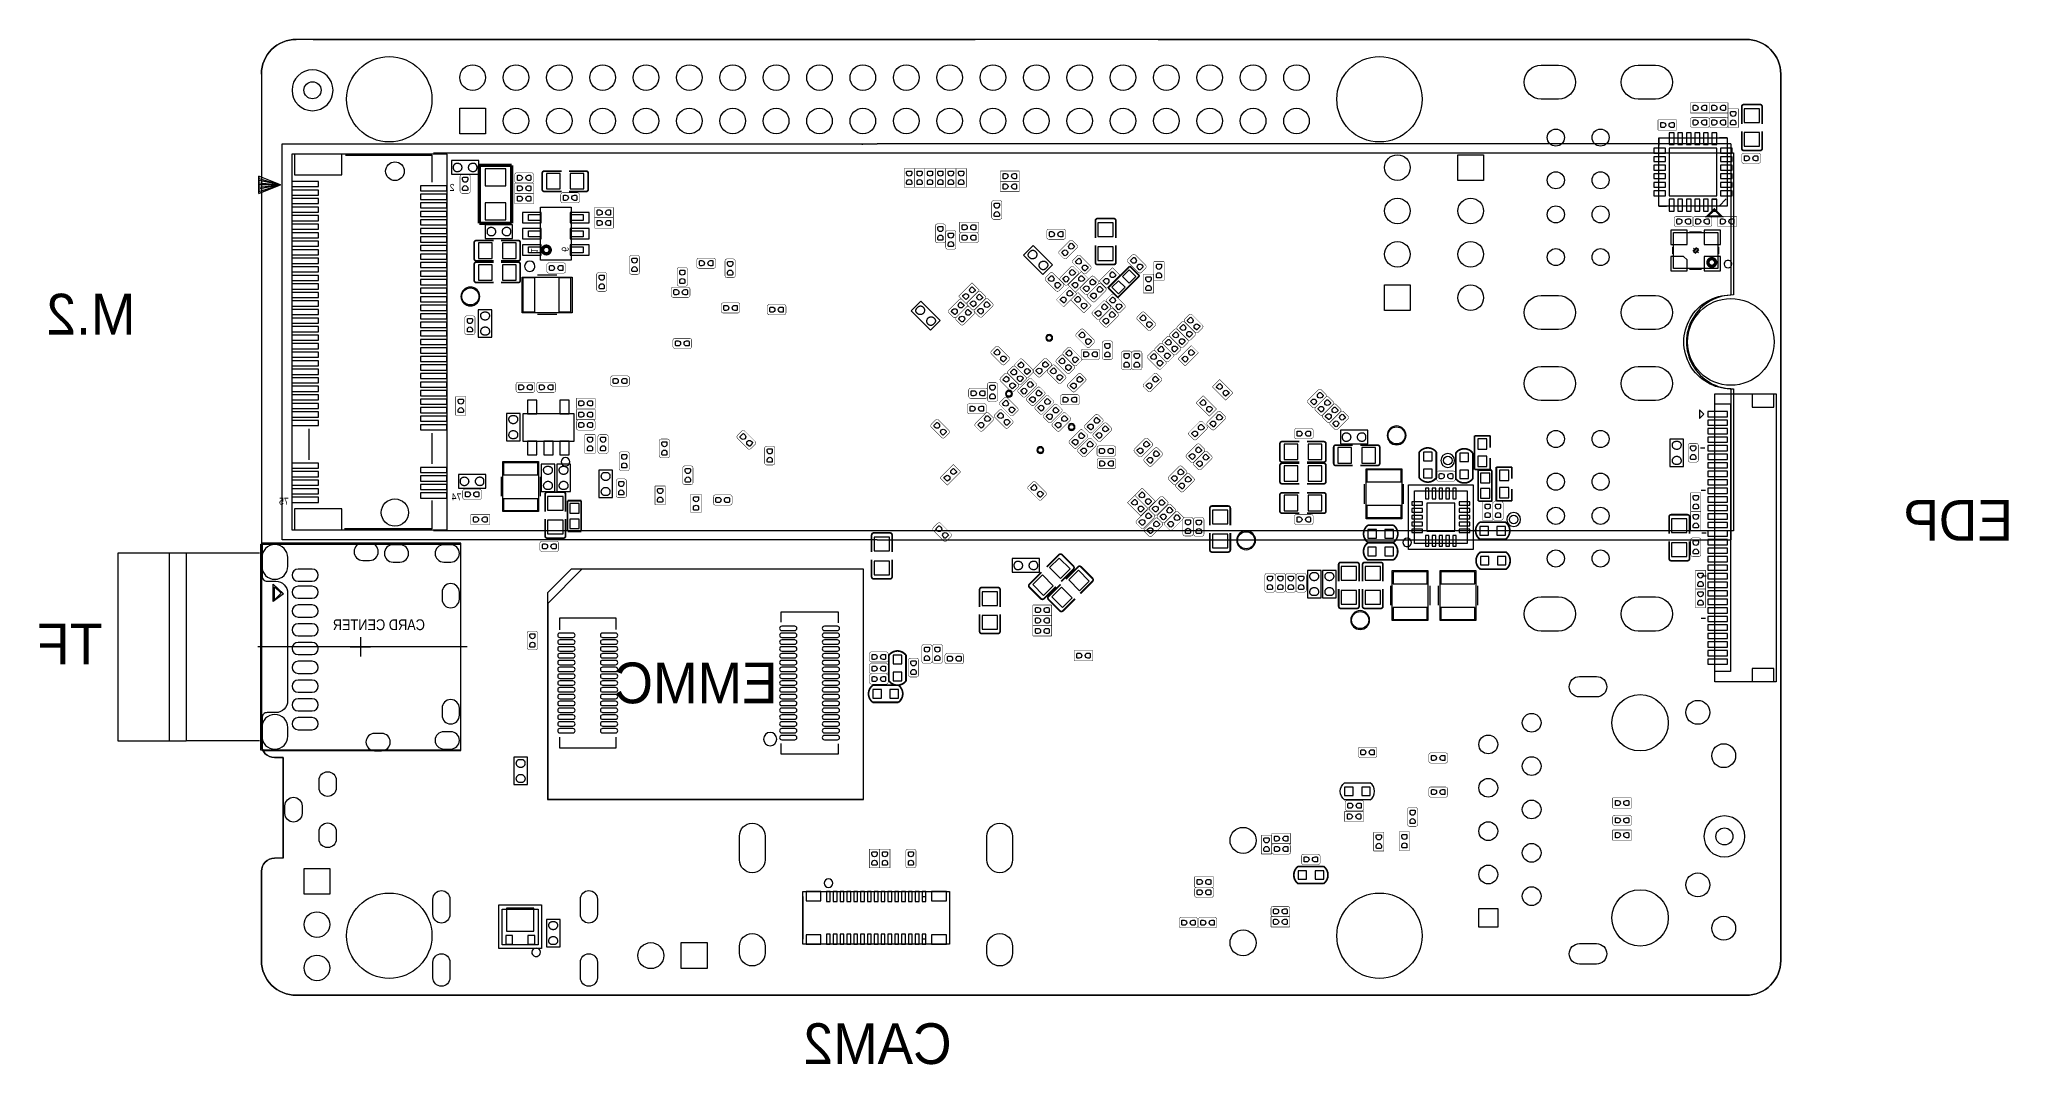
# Model space of a CAD drawing. Extents: x -10 to 106, y -8 to 52.
import ezdxf
from ezdxf.enums import TextEntityAlignment as Align

# ---------------------------------------------------------------- set-up
doc = ezdxf.new("R2010")
doc.units = 0
for name, color, linetype in [('BG_LAYOUT-BOTTOM', 4, 'CONTINUOUS'), ('BG_OUTLINE', 1, 'CONTINUOUS'), ('PG_ASSEMBLY_BOTTOM', 12, 'CONTINUOUS'), ('PG_SILKSCREEN_BOTTOM', 7, 'CONTINUOUS'), ('PIN_BOTTOM', 240, 'CONTINUOUS')]:
    doc.layers.add(name, color=color, linetype=linetype)

msp = doc.modelspace()

# ---------------------------------------------------------------- texts
at = {"layer": 'BG_LAYOUT-BOTTOM', "text_generation_flag": 2, "width": 0.978723}
for s, p in [('M.2', (-4.0259, 34.510142)), ('EDP', (105.9561, 22.4282)), ('TF', (-5.9563, 15.1892)), ('EMMC', (33.5915, 12.9032)), ('CAM2', (43.7896, -8.2296))]:
    msp.add_text(s, height=2.3876, dxfattribs=at).set_placement(p)
at = {"layer": 'PG_ASSEMBLY_BOTTOM', "text_generation_flag": 2, "width": 0.9375}
for s, p in [('1', (19.144894, 39.270889)), ('6', (20.949412, 39.361389))]:
    msp.add_text(s, height=0.4064, rotation=270, dxfattribs=at).set_placement(p)
at = {"layer": 'PG_ASSEMBLY_BOTTOM', "text_generation_flag": 2, "width": 0.88}
msp.add_text('CARD CENTER', height=0.635, dxfattribs=at).set_placement((12.935509, 17.188993))
at = {"layer": 'PG_SILKSCREEN_BOTTOM', "text_generation_flag": 2, "width": 0.9375}
for s, p in [('2', (14.5288, 42.926)), ('75', (4.6736, 24.5364)), ('74', (14.7828, 24.7904))]:
    msp.add_text(s, height=0.4064, dxfattribs=at).set_placement(p, align=Align.CENTER)

# ---------------------------------------------------------------- linework, layer by layer
at = {"layer": 'BG_OUTLINE'}
for points in [[(55.892979, 51.799693), (5.391302, 51.799693, 0.414215), (3.359302, 49.767693), (3.359302, 10.492003)], [(55.892979, 51.799693), (90.324483, 51.799693, -0.414215), (92.356483, 49.767693), (92.356483, -2.168296, -0.414215), (90.324483, -4.200296), (5.391302, -4.200296, -0.414215), (3.359302, -2.168296), (3.359302, 3.061513)], [(3.359302, 49.767693, -0.414215), (5.391302, 51.799693)], [(3.359302, 49.767693, -0.414215), (5.391302, 51.799693)], [(4.121302, 9.730003, -0.414203), (3.359302, 10.492003)], [(4.121302, 9.730003, -0.414203), (3.359302, 10.492003)], [(4.121302, 3.823513, 0.414217), (3.359302, 3.061513)], [(3.359302, 3.061513, -0.414217), (4.121302, 3.823513)]]:
    msp.add_lwpolyline(points, format="xyb", dxfattribs=at)
msp.add_lwpolyline([(55.892979, 51.799693), (5.391302, 51.799693, 0.414215), (3.359302, 49.767693), (3.359302, 10.492003, 0.414203), (4.121302, 9.730003), (4.627194, 9.730003), (4.627194, 3.823513), (4.121302, 3.823513, 0.414217), (3.359302, 3.061513), (3.359302, -2.168296, 0.414215), (5.391302, -4.200296), (90.324483, -4.200296, 0.414215), (92.356483, -2.168296), (92.356483, 49.767693, 0.414215), (90.324483, 51.799693)], format="xyb", close=True, dxfattribs=at)
for points in [[(6.3913, 51.799693), (45.171385, 51.799693)], [(4.627194, 9.730003), (4.121302, 9.730003)], [(4.627194, 3.823513), (4.627194, 9.730003)], [(4.627194, 3.823513), (4.121302, 3.823513)]]:
    msp.add_lwpolyline(points, dxfattribs=at)
at = {"layer": 'PG_ASSEMBLY_BOTTOM'}
for points in [[(7.549998, 48.8188, 1), (5.150002, 48.8188, 1)], [(49.7046, 34.3154, 1), (49.3046, 34.3154, 1)], [(47.3424, 31.0388, 1), (46.9424, 31.0388, 1)], [(51.011099, 29.087394, 1), (50.6111, 29.087394, 1)], [(49.185703, 27.738197, 1), (48.785704, 27.738197, 1)], [(90.252398, 5.1054, 1), (87.852402, 5.1054, 1)]]:
    msp.add_lwpolyline(points, format="xyb", close=True, dxfattribs=at)
for points, const_width in [([(88.164441, 48.08761), (87.064621, 48.08761)], 0.0254), ([(87.064621, 48.08761), (87.064621, 47.487611)], 0.0254), ([(87.064621, 47.487611), (88.164441, 47.487611)], 0.0254), ([(88.164441, 47.487611), (88.164441, 48.08761)], 0.0254), ([(89.264693, 48.08761), (88.164873, 48.08761)], 0.0254), ([(88.164873, 48.08761), (88.164873, 47.487611)], 0.0254), ([(88.164873, 47.487611), (89.264693, 47.487611)], 0.0254), ([(89.264693, 47.487611), (89.264693, 48.08761)], 0.0254), ([(89.865022, 47.733433), (89.265023, 47.733433)], 0.0254), ([(89.265023, 47.733433), (89.265023, 46.633613)], 0.0254), ([(89.865022, 46.633613), (89.865022, 47.733433)], 0.0254), ([(90.06746, 47.856648), (90.06746, 46.847252)], 0.1), ([(91.139239, 47.983648), (90.19446, 47.983648)], 0.1), ([(91.266239, 47.856648), (91.266239, 46.847252)], 0.1), ([(86.263099, 47.081846), (85.163279, 47.081846)], 0.0254), ([(85.163279, 47.081846), (85.163279, 46.481848)], 0.0254), ([(85.163279, 46.481848), (86.263099, 46.481848)], 0.0254), ([(86.263099, 46.481848), (86.263099, 47.081846)], 0.0254), ([(87.064494, 47.106535), (87.064494, 46.760333)], 0.0254), ([(88.037594, 47.233535), (87.191494, 47.233535)], 0.0254), ([(87.191494, 46.633333), (88.037594, 46.633333)], 0.0254), ([(88.164594, 46.760333), (88.164594, 47.106535)], 0.0254), ([(88.164746, 47.106561), (88.164746, 46.760359)], 0.0254), ([(89.137846, 47.233561), (88.291746, 47.233561)], 0.0254), ([(88.291746, 46.633359), (89.137846, 46.633359)], 0.0254), ([(89.264846, 46.760359), (89.264846, 47.106561)], 0.0254), ([(89.265023, 46.633613), (89.865022, 46.633613)], 0.0254), ([(90.06746, 45.41327), (90.06746, 46.405851)], 0.1), ([(91.266239, 45.41327), (91.266239, 46.405851)], 0.1), ([(90.0668, 45.006031), (90.0668, 44.659829)], 0.0254), ([(90.19446, 45.28627), (91.139239, 45.28627)], 0.1), ([(91.039899, 45.133031), (90.1938, 45.133031)], 0.0254), ([(91.166899, 44.659829), (91.166899, 45.006031)], 0.0254), ([(15.463901, 43.882539), (15.117699, 43.882539)], 0.0254), ([(16.11884, 44.422822), (18.01876, 44.422822)], 0.199898), ([(16.11884, 41.022778), (16.11884, 44.422822)], 0.199898), ([(18.01876, 44.422822), (18.01876, 41.022778)], 0.199898), ([(18.195138, 43.861101), (18.195138, 43.514899)], 0.0254), ([(19.168237, 43.988101), (18.322138, 43.988101)], 0.0254), ([(19.295237, 43.514899), (19.295237, 43.861101)], 0.0254), ([(19.801891, 43.957189), (19.801891, 43.012411)], 0.1), ([(19.928891, 44.084189), (20.938287, 44.084189)], 0.1), ([(22.372269, 44.084189), (21.379688, 44.084189)], 0.1), ([(22.499269, 43.012411), (22.499269, 43.957189)], 0.1), ([(41.600399, 44.23791), (41.000401, 44.23791)], 0.0254), ([(41.000401, 44.23791), (41.000401, 43.13809)], 0.0254), ([(41.600399, 43.13809), (41.600399, 44.23791)], 0.0254), ([(42.209999, 44.23791), (41.610001, 44.23791)], 0.0254), ([(41.610001, 44.23791), (41.610001, 43.13809)], 0.0254), ([(42.209999, 43.13809), (42.209999, 44.23791)], 0.0254), ([(42.819599, 44.23791), (42.219601, 44.23791)], 0.0254), ([(42.219601, 44.23791), (42.219601, 43.13809)], 0.0254), ([(42.819599, 43.13809), (42.819599, 44.23791)], 0.0254), ([(42.829201, 44.23791), (42.829201, 43.13809)], 0.0254), ([(43.429199, 44.23791), (42.829201, 44.23791)], 0.0254), ([(43.429199, 43.13809), (43.429199, 44.23791)], 0.0254), ([(43.438801, 44.23791), (43.438801, 43.13809)], 0.0254), ([(44.038799, 44.23791), (43.438801, 44.23791)], 0.0254), ([(44.038799, 43.13809), (44.038799, 44.23791)], 0.0254), ([(44.648399, 44.23791), (44.048401, 44.23791)], 0.0254), ([(44.048401, 44.23791), (44.048401, 43.13809)], 0.0254), ([(44.648399, 43.13809), (44.648399, 44.23791)], 0.0254), ([(47.74311, 44.089599), (46.64329, 44.089599)], 0.0254), ([(46.64329, 44.089599), (46.64329, 43.489601)], 0.0254), ([(47.74311, 43.489601), (47.74311, 44.089599)], 0.0254), ([(90.1938, 44.532829), (91.039899, 44.532829)], 0.0254), ([(14.990699, 43.755539), (14.990699, 42.909439)], 0.0254), ([(15.117699, 42.782439), (15.463901, 42.782439)], 0.0254), ([(15.590901, 42.909439), (15.590901, 43.755539)], 0.0254), ([(19.29511, 43.378399), (18.19529, 43.378399)], 0.0254), ([(18.19529, 43.378399), (18.19529, 42.778401)], 0.0254), ([(18.19529, 42.778401), (19.29511, 42.778401)], 0.0254), ([(19.29511, 42.768799), (18.19529, 42.768799)], 0.0254), ([(18.19529, 42.768799), (18.19529, 42.168801)], 0.0254), ([(18.322138, 43.387899), (19.168237, 43.387899)], 0.0254), ([(19.29511, 42.778401), (19.29511, 43.378399)], 0.0254), ([(19.29511, 42.168801), (19.29511, 42.768799)], 0.0254), ([(19.928891, 42.885411), (20.938287, 42.885411)], 0.1), ([(20.887563, 42.692701), (20.887563, 42.346499)], 0.0254), ([(21.860662, 42.819701), (21.014563, 42.819701)], 0.0254), ([(22.372269, 42.885411), (21.379688, 42.885411)], 0.1), ([(21.987662, 42.346499), (21.987662, 42.692701)], 0.0254), ([(41.000401, 43.13809), (41.600399, 43.13809)], 0.0254), ([(41.610001, 43.13809), (42.209999, 43.13809)], 0.0254), ([(42.219601, 43.13809), (42.819599, 43.13809)], 0.0254), ([(42.829201, 43.13809), (43.429199, 43.13809)], 0.0254), ([(43.438801, 43.13809), (44.038799, 43.13809)], 0.0254), ([(44.048401, 43.13809), (44.648399, 43.13809)], 0.0254), ([(46.64329, 43.489601), (47.74311, 43.489601)], 0.0254), ([(47.74311, 43.479999), (46.64329, 43.479999)], 0.0254), ([(46.64329, 43.479999), (46.64329, 42.880001)], 0.0254), ([(46.64329, 42.880001), (47.74311, 42.880001)], 0.0254), ([(47.74311, 42.880001), (47.74311, 43.479999)], 0.0254), ([(18.19529, 42.168801), (19.29511, 42.168801)], 0.0254), ([(21.014563, 42.219499), (21.860662, 42.219499)], 0.0254), ([(23.968735, 41.955999), (22.868915, 41.955999)], 0.0254), ([(22.868915, 41.955999), (22.868915, 41.356001)], 0.0254), ([(23.968735, 41.356001), (23.968735, 41.955999)], 0.0254), ([(46.131099, 42.231462), (46.131099, 41.385363)], 0.0254), ([(46.604301, 42.358462), (46.258099, 42.358462)], 0.0254), ([(46.731301, 41.385363), (46.731301, 42.231462)], 0.0254), ([(88.863653, 41.436722), (88.063654, 41.436722), (88.463653, 41.836721), (88.863653, 41.436722)], 0.127), ([(18.01876, 41.022778), (16.11884, 41.022778)], 0.199898), ([(23.96871, 41.346399), (22.86889, 41.346399)], 0.0254), ([(22.86889, 41.346399), (22.86889, 40.746401)], 0.0254), ([(22.86889, 40.746401), (23.96871, 40.746401)], 0.0254), ([(22.868915, 41.356001), (23.968735, 41.356001)], 0.0254), ([(23.96871, 40.746401), (23.96871, 41.346399)], 0.0254), ([(42.829099, 40.859862), (42.829099, 40.013763)], 0.0254), ([(43.302301, 40.986862), (42.956099, 40.986862)], 0.0254), ([(43.429301, 40.013763), (43.429301, 40.859862)], 0.0254), ([(43.438699, 40.478862), (43.438699, 39.632763)], 0.0254), ([(43.911901, 40.605862), (43.565699, 40.605862)], 0.0254), ([(44.038901, 39.632763), (44.038901, 40.478862)], 0.0254), ([(45.35551, 41.092399), (44.25569, 41.092399)], 0.0254), ([(44.25569, 41.092399), (44.25569, 40.492401)], 0.0254), ([(44.25569, 40.492401), (45.35551, 40.492401)], 0.0254), ([(45.228637, 40.482901), (44.382538, 40.482901)], 0.0254), ([(45.35551, 40.492401), (45.35551, 41.092399)], 0.0254), ([(46.258099, 41.258363), (46.604301, 41.258363)], 0.0254), ([(49.360963, 40.559101), (49.360963, 40.212899)], 0.0254), ([(50.334062, 40.686101), (49.487963, 40.686101)], 0.0254), ([(50.461062, 40.212899), (50.461062, 40.559101)], 0.0254), ([(52.207211, 41.175889), (52.207211, 40.166493)], 0.1), ([(53.278989, 41.302889), (52.334211, 41.302889)], 0.1), ([(53.405989, 41.175889), (53.405989, 40.166493)], 0.1), ([(86.113493, 41.305099), (86.113493, 40.958897)], 0.0254), ([(87.086592, 41.432099), (86.240493, 41.432099)], 0.0254), ([(86.240493, 40.831897), (87.086592, 40.831897)], 0.0254), ([(87.213592, 40.958897), (87.213592, 41.305099)], 0.0254), ([(87.213694, 41.305099), (87.213694, 40.958897)], 0.0254), ([(88.186793, 41.432099), (87.340694, 41.432099)], 0.0254), ([(87.340694, 40.831897), (88.186793, 40.831897)], 0.0254), ([(88.313793, 40.958897), (88.313793, 41.305099)], 0.0254), ([(89.764083, 41.431972), (88.664263, 41.431972)], 0.0254), ([(88.664263, 41.431972), (88.664263, 40.831973)], 0.0254), ([(88.664263, 40.831973), (89.764083, 40.831973)], 0.0254), ([(89.764083, 40.831973), (89.764083, 41.431972)], 0.0254), ([(15.821711, 39.893189), (15.821711, 38.948411)], 0.1), ([(15.948711, 40.020189), (16.958107, 40.020189)], 0.1), ([(18.392089, 40.020189), (17.399508, 40.020189)], 0.1), ([(18.519089, 38.948411), (18.519089, 39.893189)], 0.1), ([(42.956099, 39.886763), (43.302301, 39.886763)], 0.0254), ([(43.565699, 39.505763), (43.911901, 39.505763)], 0.0254), ([(44.255538, 40.355901), (44.255538, 40.009699)], 0.0254), ([(44.382538, 39.882699), (45.228637, 39.882699)], 0.0254), ([(45.355637, 40.009699), (45.355637, 40.355901)], 0.0254), ([(49.487963, 40.085899), (50.334062, 40.085899)], 0.0254), ([(50.69807, 39.998904), (50.099773, 39.400632)], 0.0254), ([(50.099773, 39.221029), (50.344578, 38.976224)], 0.0254), ([(50.524181, 38.976224), (51.122478, 39.574495)], 0.0254), ([(51.122478, 39.754124), (50.877673, 39.998904)], 0.0254), ([(52.207211, 38.732511), (52.207211, 39.725092)], 0.1), ([(53.405989, 38.732511), (53.405989, 39.725092)], 0.1), ([(15.821711, 38.623189), (15.821711, 37.678411)], 0.1), ([(15.948711, 38.821411), (16.958107, 38.821411)], 0.1), ([(15.948711, 38.750189), (16.958107, 38.750189)], 0.1), ([(18.392089, 38.821411), (17.399508, 38.821411)], 0.1), ([(18.392089, 38.750189), (17.399508, 38.750189)], 0.1), ([(18.519089, 37.678411), (18.519089, 38.623189)], 0.1), ([(20.074738, 38.577901), (20.074738, 38.231699)], 0.0254), ([(21.047837, 38.704901), (20.201738, 38.704901)], 0.0254), ([(20.201738, 38.104699), (21.047837, 38.104699)], 0.0254), ([(21.174837, 38.231699), (21.174837, 38.577901)], 0.0254), ([(23.465104, 38.137592), (23.118902, 38.137592)], 0.0254), ([(24.910898, 39.01059), (24.910898, 38.164491)], 0.0254), ([(25.3841, 39.13759), (25.037898, 39.13759)], 0.0254), ([(25.5111, 38.164491), (25.5111, 39.01059)], 0.0254), ([(27.711095, 38.310312), (27.711095, 37.464213)], 0.0254), ([(28.184297, 38.437312), (27.838095, 38.437312)], 0.0254), ([(28.311297, 37.464213), (28.311297, 38.310312)], 0.0254), ([(28.860902, 38.8604), (28.860902, 38.514198)], 0.0254), ([(29.834002, 38.9874), (28.987902, 38.9874)], 0.0254), ([(28.987902, 38.387198), (29.834002, 38.387198)], 0.0254), ([(29.961002, 38.514198), (29.961002, 38.8604)], 0.0254), ([(30.510886, 38.81059), (30.510886, 37.964491)], 0.0254), ([(30.984088, 38.93759), (30.637886, 38.93759)], 0.0254), ([(31.111088, 37.964491), (31.111088, 38.81059)], 0.0254), ([(49.544376, 38.098781), (49.299597, 37.853976)], 0.0254), ([(50.322277, 37.500484), (49.724005, 38.098781)], 0.0254), ([(50.759944, 38.458927), (50.161647, 37.860656)], 0.0254), ([(51.383108, 38.192989), (50.605411, 37.415292)], 0.0254), ([(51.143052, 39.119353), (50.898247, 38.874548)], 0.0254), ([(50.898247, 38.694944), (51.496519, 38.096647)], 0.0254), ([(51.184353, 38.214148), (50.939548, 38.458927)], 0.0254), ([(51.920927, 38.521056), (51.322656, 39.119353)], 0.0254), ([(51.807389, 37.768708), (51.383108, 38.192989)], 0.0254), ([(51.676148, 38.096647), (51.920927, 38.341452)], 0.0254), ([(52.334211, 38.605511), (53.278989, 38.605511)], 0.1), ([(53.211908, 38.421589), (52.434211, 37.643892)], 0.0254), ([(54.226892, 38.511175), (52.954225, 37.238508)], 0.1), ([(53.636189, 37.997308), (53.211908, 38.421589)], 0.0254), ([(54.368675, 39.170178), (54.123895, 38.925373)], 0.0254), ([(54.123895, 38.74577), (54.722166, 38.147473)], 0.0254), ([(54.792575, 37.945492), (54.226892, 38.511175)], 0.1), ([(55.146575, 38.571881), (54.548303, 39.170178)], 0.0254), ([(54.90177, 38.147473), (55.146575, 38.392278)], 0.0254), ([(55.630775, 38.77691), (55.630775, 37.67709)], 0.0254), ([(56.230825, 38.77691), (55.630775, 38.77691)], 0.0254), ([(56.230825, 37.67709), (56.230825, 38.77691)], 0.0254), ([(15.948711, 37.551411), (16.958107, 37.551411)], 0.1), ([(18.392089, 37.551411), (17.399508, 37.551411)], 0.1), ([(22.991902, 38.010592), (22.991902, 37.164493)], 0.0254), ([(23.118902, 37.037493), (23.465104, 37.037493)], 0.0254), ([(23.592104, 37.164493), (23.592104, 38.010592)], 0.0254), ([(25.037898, 38.037491), (25.3841, 38.037491)], 0.0254), ([(27.360905, 37.160403), (27.360905, 36.814201)], 0.0254), ([(28.334005, 37.287403), (27.487905, 37.287403)], 0.0254), ([(27.838095, 37.337213), (28.184297, 37.337213)], 0.0254), ([(28.461005, 36.814201), (28.461005, 37.160403)], 0.0254), ([(30.637886, 37.837491), (30.984088, 37.837491)], 0.0254), ([(44.982308, 37.532589), (44.204611, 36.754892)], 0.0254), ([(44.628892, 36.330611), (45.406589, 37.108308)], 0.0254), ([(45.324344, 37.011153), (44.726047, 36.412881)], 0.0254), ([(45.406589, 37.108308), (44.982308, 37.532589)], 0.0254), ([(45.748753, 36.766348), (45.503948, 37.011153)], 0.0254), ([(49.299597, 37.674372), (49.897868, 37.076075)], 0.0254), ([(50.697308, 37.329389), (49.919611, 36.551692)], 0.0254), ([(50.077472, 37.076075), (50.322277, 37.32088)], 0.0254), ([(50.161647, 37.681052), (50.406452, 37.436247)], 0.0254), ([(50.343892, 36.127411), (51.121589, 36.905108)], 0.0254), ([(50.586056, 37.436247), (51.184353, 38.034519)], 0.0254), ([(50.605411, 37.415292), (51.029692, 36.991011)], 0.0254), ([(51.121589, 36.905108), (50.697308, 37.329389)], 0.0254), ([(51.182092, 36.973789), (50.757811, 36.549508)], 0.0254), ([(51.029692, 36.991011), (51.807389, 37.768708)], 0.0254), ([(51.959789, 36.196092), (51.182092, 36.973789)], 0.0254), ([(51.953744, 37.900127), (51.355447, 37.301856)], 0.0254), ([(51.355447, 37.122252), (51.600252, 36.877447)], 0.0254), ([(52.372666, 37.473509), (51.774369, 36.875237)], 0.0254), ([(51.779856, 36.877447), (52.378153, 37.475719)], 0.0254), ([(52.378153, 37.655348), (52.133348, 37.900127)], 0.0254), ([(52.198778, 36.450829), (52.797075, 37.0491)], 0.0254), ([(52.434211, 37.643892), (52.858492, 37.219611)], 0.0254), ([(52.797075, 37.228729), (52.55227, 37.473509)], 0.0254), ([(52.858492, 37.219611), (53.636189, 37.997308)], 0.0254), ([(53.519908, 36.672825), (52.954225, 37.238508)], 0.1), ([(53.519908, 36.672825), (54.792575, 37.945492)], 0.1), ([(55.021175, 38.04031), (55.021175, 36.94049)], 0.0254), ([(55.621225, 38.04031), (55.021175, 38.04031)], 0.0254), ([(55.021175, 36.94049), (55.621225, 36.94049)], 0.0254), ([(55.621225, 36.94049), (55.621225, 38.04031)], 0.0254), ([(55.630775, 37.67709), (56.230825, 37.67709)], 0.0254), ([(27.487905, 36.687201), (28.334005, 36.687201)], 0.0254), ([(30.285538, 36.241101), (30.285538, 35.894899)], 0.0254), ([(31.258637, 36.368101), (30.412538, 36.368101)], 0.0254), ([(30.412538, 35.767899), (31.258637, 35.767899)], 0.0254), ([(31.385637, 35.894899), (31.385637, 36.241101)], 0.0254), ([(32.983119, 36.138206), (32.983119, 35.792004)], 0.0254), ([(33.956219, 36.265206), (33.110119, 36.265206)], 0.0254), ([(34.083219, 35.792004), (34.083219, 36.138206)], 0.0254), ([(44.232144, 36.553953), (43.633847, 35.955681)], 0.0254), ([(43.633847, 35.776052), (43.878652, 35.531273)], 0.0254), ([(44.058256, 35.531273), (44.656553, 36.129544)], 0.0254), ([(44.663944, 36.122153), (44.065647, 35.523881)], 0.0254), ([(44.204611, 36.754892), (44.628892, 36.330611)], 0.0254), ([(44.656553, 36.309148), (44.411748, 36.553953)], 0.0254), ([(44.726047, 36.233252), (44.970852, 35.988473)], 0.0254), ([(45.088353, 35.877348), (44.843548, 36.122153)], 0.0254), ([(45.150456, 35.988473), (45.748753, 36.586744)], 0.0254), ([(45.756144, 36.579353), (45.157847, 35.981081)], 0.0254), ([(45.157847, 35.801452), (45.402652, 35.556673)], 0.0254), ([(45.582256, 35.556673), (46.180553, 36.154944)], 0.0254), ([(46.180553, 36.334548), (45.935748, 36.579353)], 0.0254), ([(49.919611, 36.551692), (50.343892, 36.127411)], 0.0254), ([(50.757811, 36.549508), (51.535508, 35.771811)], 0.0254), ([(51.535508, 35.771811), (51.959789, 36.196092)], 0.0254), ([(51.774369, 36.695634), (52.019175, 36.450829)], 0.0254), ([(52.644878, 36.445698), (52.046581, 35.847426)], 0.0254), ([(52.47099, 35.423018), (53.069287, 36.021289)], 0.0254), ([(53.094865, 35.995712), (52.496568, 35.39744)], 0.0254), ([(53.069287, 36.200918), (52.824482, 36.445698)], 0.0254), ([(53.139569, 36.843183), (52.894789, 36.598377)], 0.0254), ([(52.894789, 36.418774), (53.49306, 35.820477)], 0.0254), ([(53.519273, 35.750932), (53.274468, 35.995712)], 0.0254), ([(53.917469, 36.244886), (53.319197, 36.843183)], 0.0254), ([(53.672664, 35.820477), (53.917469, 36.065282)], 0.0254), ([(54.917721, 35.798735), (54.672916, 35.553929)], 0.0254), ([(55.695596, 35.200438), (55.097324, 35.798735)], 0.0254), ([(15.270099, 35.475037), (15.270099, 34.628938)], 0.0254), ([(15.743301, 35.602037), (15.397099, 35.602037)], 0.0254), ([(15.870301, 34.628938), (15.870301, 35.475037)], 0.0254), ([(33.110119, 35.665004), (33.956219, 35.665004)], 0.0254), ([(44.065647, 35.344252), (44.310452, 35.099473)], 0.0254), ([(44.490056, 35.099473), (45.088353, 35.697744)], 0.0254), ([(51.344728, 34.798737), (51.099923, 34.553931)], 0.0254), ([(52.122603, 34.20044), (51.524332, 34.798737)], 0.0254), ([(52.046581, 35.667823), (52.291386, 35.423018)], 0.0254), ([(52.496568, 35.217837), (52.741373, 34.973031)], 0.0254), ([(52.920976, 34.973031), (53.519273, 35.571303)], 0.0254), ([(54.672916, 35.374326), (55.271187, 34.776029)], 0.0254), ([(55.450816, 34.776029), (55.695596, 35.020834)], 0.0254), ([(56.832652, 34.801353), (56.587847, 34.556548)], 0.0254), ([(57.610527, 34.203056), (57.012256, 34.801353)], 0.0254), ([(57.26369, 35.232416), (57.018885, 34.987611)], 0.0254), ([(57.018885, 34.808008), (57.617157, 34.209711)], 0.0254), ([(58.041565, 34.634119), (57.443294, 35.232416)], 0.0254), ([(57.694754, 35.66348), (57.449949, 35.418674)], 0.0254), ([(57.449949, 35.239071), (58.04822, 34.640774)], 0.0254), ([(58.472629, 35.065183), (57.874357, 35.66348)], 0.0254), ([(58.227849, 34.640774), (58.472629, 34.885579)], 0.0254), ([(15.397099, 34.501938), (15.743301, 34.501938)], 0.0254), ([(27.461185, 34.160587), (27.461185, 33.814385)], 0.0254), ([(28.434284, 34.287587), (27.588185, 34.287587)], 0.0254), ([(27.588185, 33.687385), (28.434284, 33.687385)], 0.0254), ([(28.561284, 33.814385), (28.561284, 34.160587)], 0.0254), ([(46.367852, 33.785353), (46.123073, 33.540548)], 0.0254), ([(47.145753, 33.187056), (46.547481, 33.785353)], 0.0254), ([(50.584252, 33.734553), (50.339447, 33.489748)], 0.0254), ([(51.362127, 33.136256), (50.763856, 33.734553)], 0.0254), ([(51.099923, 34.374328), (51.698195, 33.776031)], 0.0254), ([(51.367538, 33.523301), (51.367538, 33.177099)], 0.0254), ([(52.340637, 33.650301), (51.494538, 33.650301)], 0.0254), ([(51.877824, 33.776031), (52.122603, 34.020836)], 0.0254), ([(52.467637, 33.177099), (52.467637, 33.523301)], 0.0254), ([(52.610893, 34.010575), (52.610893, 33.164475)], 0.0254), ([(53.084095, 34.137575), (52.737893, 34.137575)], 0.0254), ([(53.211095, 33.164475), (53.211095, 34.010575)], 0.0254), ([(54.209086, 33.544637), (53.862884, 33.544637)], 0.0254), ([(54.808501, 33.544637), (54.462299, 33.544637)], 0.0254), ([(55.537252, 33.531353), (55.292447, 33.286548)], 0.0254), ([(56.315127, 32.933056), (55.716856, 33.531353)], 0.0254), ([(55.969052, 33.963153), (55.724247, 33.718348)], 0.0254), ([(55.724247, 33.538744), (56.322519, 32.940447)], 0.0254), ([(56.746927, 33.364856), (56.148656, 33.963153)], 0.0254), ([(56.401589, 34.370315), (56.156784, 34.12551)], 0.0254), ([(56.156784, 33.945906), (56.755055, 33.347609)], 0.0254), ([(57.179464, 33.772018), (56.581192, 34.370315)], 0.0254), ([(56.587847, 34.376944), (57.186119, 33.778647)], 0.0254), ([(56.934684, 33.347609), (57.179464, 33.592414)], 0.0254), ([(57.821627, 33.861908), (57.04393, 33.084211)], 0.0254), ([(57.365748, 33.778647), (57.610527, 34.023452)], 0.0254), ([(57.796786, 34.209711), (58.041565, 34.454516)], 0.0254), ([(58.245908, 33.437627), (57.821627, 33.861908)], 0.0254), ([(46.123073, 33.360944), (46.721344, 32.762647)], 0.0254), ([(46.900948, 32.762647), (47.145753, 33.007452)], 0.0254), ([(47.347937, 32.627316), (47.103132, 32.382511)], 0.0254), ([(47.764852, 33.048753), (47.520047, 32.803948)], 0.0254), ([(47.520047, 32.624344), (48.118319, 32.026047)], 0.0254), ([(48.125812, 32.029019), (47.52754, 32.627316)], 0.0254), ([(48.542727, 32.450456), (47.944456, 33.048753)], 0.0254), ([(49.185144, 33.074153), (48.586847, 32.475881)], 0.0254), ([(48.586847, 32.296252), (48.831652, 32.051473)], 0.0254), ([(49.011256, 32.051473), (49.609553, 32.649744)], 0.0254), ([(49.609553, 32.829348), (49.364748, 33.074153)], 0.0254), ([(49.669852, 32.693153), (49.425047, 32.448348)], 0.0254), ([(50.447727, 32.094856), (49.849456, 32.693153)], 0.0254), ([(50.177852, 33.277353), (49.933047, 33.032548)], 0.0254), ([(49.933047, 32.852944), (50.531319, 32.254647)], 0.0254), ([(50.339447, 33.310144), (50.937719, 32.711847)], 0.0254), ([(50.955727, 32.679056), (50.357456, 33.277353)], 0.0254), ([(50.710948, 32.254647), (50.955727, 32.499452)], 0.0254), ([(51.117348, 32.711847), (51.362127, 32.956652)], 0.0254), ([(51.494538, 33.050099), (52.340637, 33.050099)], 0.0254), ([(52.737893, 33.037475), (53.084095, 33.037475)], 0.0254), ([(53.735884, 33.417637), (53.735884, 32.571538)], 0.0254), ([(53.862884, 32.444538), (54.209086, 32.444538)], 0.0254), ([(54.335299, 33.417637), (54.335299, 32.571538)], 0.0254), ([(54.336086, 32.571538), (54.336086, 33.417637)], 0.0254), ([(54.462299, 32.444538), (54.808501, 32.444538)], 0.0254), ([(54.935501, 32.571538), (54.935501, 33.417637)], 0.0254), ([(55.292447, 33.106944), (55.890719, 32.508647)], 0.0254), ([(56.070348, 32.508647), (56.315127, 32.753452)], 0.0254), ([(56.502148, 32.940447), (56.746927, 33.185252)], 0.0254), ([(57.04393, 33.084211), (57.468211, 32.65993)], 0.0254), ([(57.468211, 32.65993), (58.245908, 33.437627)], 0.0254), ([(18.271363, 31.592901), (18.271363, 31.246699)], 0.0254), ([(19.244462, 31.719901), (18.398363, 31.719901)], 0.0254), ([(19.371462, 31.246699), (19.371462, 31.592901)], 0.0254), ([(19.490512, 31.592901), (19.490512, 31.246699)], 0.0254), ([(20.463612, 31.719901), (19.617512, 31.719901)], 0.0254), ([(20.590612, 31.246699), (20.590612, 31.592901)], 0.0254), ([(23.810112, 31.960388), (23.810112, 31.614186)], 0.0254), ([(24.783212, 32.087388), (23.937112, 32.087388)], 0.0254), ([(23.937112, 31.487186), (24.783212, 31.487186)], 0.0254), ([(24.910212, 31.614186), (24.910212, 31.960388)], 0.0254), ([(44.783858, 31.242381), (44.783858, 30.896179)], 0.0254), ([(45.756957, 31.369381), (44.910858, 31.369381)], 0.0254), ([(45.877099, 31.563462), (45.877099, 30.717363)], 0.0254), ([(45.883957, 30.896179), (45.883957, 31.242381)], 0.0254), ([(46.350301, 31.690462), (46.004099, 31.690462)], 0.0254), ([(46.477301, 30.717363), (46.477301, 31.563462)], 0.0254), ([(46.901252, 32.210553), (46.656447, 31.965748)], 0.0254), ([(46.656447, 31.786144), (47.254719, 31.187847)], 0.0254), ([(47.679127, 31.612256), (47.080856, 32.210553)], 0.0254), ([(47.103132, 32.202907), (47.701403, 31.60461)], 0.0254), ([(47.434348, 31.187847), (47.679127, 31.432652)], 0.0254), ([(48.298075, 31.898895), (47.699778, 31.300623)], 0.0254), ([(47.881032, 31.60461), (48.125812, 31.849416)], 0.0254), ([(48.124186, 30.876215), (48.722483, 31.474486)], 0.0254), ([(48.798074, 31.398896), (48.199777, 30.800624)], 0.0254), ([(48.297948, 32.026047), (48.542727, 32.270852)], 0.0254), ([(48.722483, 31.654115), (48.477678, 31.898895)], 0.0254), ([(49.222482, 31.154116), (48.977677, 31.398896)], 0.0254), ([(49.425047, 32.268744), (50.023319, 31.670447)], 0.0254), ([(50.202948, 31.670447), (50.447727, 31.915252)], 0.0254), ([(51.198018, 32.198564), (50.599721, 31.600292)], 0.0254), ([(50.599721, 31.420664), (50.844526, 31.175884)], 0.0254), ([(51.02413, 31.175884), (51.622427, 31.774155)], 0.0254), ([(51.622427, 31.953759), (51.377621, 32.198564)], 0.0254), ([(55.636744, 32.210527), (55.038447, 31.612256)], 0.0254), ([(55.038447, 31.432652), (55.283252, 31.187847)], 0.0254), ([(55.462856, 31.187847), (56.061153, 31.786119)], 0.0254), ([(56.061153, 31.965748), (55.816348, 32.210527)], 0.0254), ([(59.487892, 31.868389), (59.063611, 31.444108)], 0.0254), ([(59.063611, 31.444108), (59.841308, 30.666411)], 0.0254), ([(60.265589, 31.090692), (59.487892, 31.868389)], 0.0254), ([(65.27099, 31.267273), (64.672693, 30.669001)], 0.0254), ([(65.695398, 31.022468), (65.450593, 31.267273)], 0.0254), ([(15.336799, 30.87751), (14.736801, 30.87751)], 0.0254), ([(14.736801, 30.87751), (14.736801, 29.77769)], 0.0254), ([(15.336799, 29.77769), (15.336799, 30.87751)], 0.0254), ([(18.398363, 31.119699), (19.244462, 31.119699)], 0.0254), ([(19.617512, 31.119699), (20.463612, 31.119699)], 0.0254), ([(22.90191, 30.779999), (21.80209, 30.779999)], 0.0254), ([(21.80209, 30.779999), (21.80209, 30.180001)], 0.0254), ([(21.80209, 30.180001), (22.90191, 30.180001)], 0.0254), ([(22.90191, 30.119599), (21.80209, 30.119599)], 0.0254), ([(21.80209, 30.119599), (21.80209, 29.519601)], 0.0254), ([(22.90191, 30.180001), (22.90191, 30.779999)], 0.0254), ([(22.90191, 29.519601), (22.90191, 30.119599)], 0.0254), ([(44.712001, 30.335195), (44.712001, 29.988993)], 0.0254), ([(45.6851, 30.462195), (44.839001, 30.462195)], 0.0254), ([(44.910858, 30.769179), (45.756957, 30.769179)], 0.0254), ([(45.8121, 29.988993), (45.8121, 30.335195)], 0.0254), ([(46.004099, 30.590363), (46.350301, 30.590363)], 0.0254), ([(46.569884, 30.073371), (46.325104, 29.828566)], 0.0254), ([(46.868182, 30.80037), (46.623402, 30.555565)], 0.0254), ([(46.623402, 30.375962), (47.221673, 29.777665)], 0.0254), ([(47.347784, 29.475074), (46.749513, 30.073371)], 0.0254), ([(47.646082, 30.202073), (47.04781, 30.80037)], 0.0254), ([(47.401277, 29.777665), (47.646082, 30.02247)], 0.0254), ([(47.699778, 31.12102), (47.944583, 30.876215)], 0.0254), ([(48.199777, 30.621021), (48.444582, 30.376216)], 0.0254), ([(48.624185, 30.376216), (49.222482, 30.974487)], 0.0254), ([(49.298073, 30.898897), (48.699776, 30.300625)], 0.0254), ([(48.699776, 30.121022), (48.944581, 29.876217)], 0.0254), ([(49.124184, 29.876217), (49.722481, 30.474488)], 0.0254), ([(49.798072, 30.398898), (49.199775, 29.800626)], 0.0254), ([(49.722481, 30.654117), (49.477676, 30.898897)], 0.0254), ([(50.22248, 30.154118), (49.977675, 30.398898)], 0.0254), ([(50.160911, 30.86039), (50.160911, 30.514188)], 0.0254), ([(51.13401, 30.98739), (50.287911, 30.98739)], 0.0254), ([(50.287911, 30.387188), (51.13401, 30.387188)], 0.0254), ([(51.26101, 30.514188), (51.26101, 30.86039)], 0.0254), ([(58.522692, 30.928589), (58.098411, 30.504308)], 0.0254), ([(58.098411, 30.504308), (58.876108, 29.726611)], 0.0254), ([(59.300389, 30.150892), (58.522692, 30.928589)], 0.0254), ([(58.876108, 29.726611), (59.300389, 30.150892)], 0.0254), ([(59.841308, 30.666411), (60.265589, 31.090692)], 0.0254), ([(64.672693, 30.489373), (64.917498, 30.244593)], 0.0254), ([(65.097101, 30.244593), (65.695398, 30.842864)], 0.0254), ([(65.702028, 30.83621), (65.103731, 30.237938)], 0.0254), ([(65.103731, 30.058309), (65.348536, 29.813529)], 0.0254), ([(65.528139, 29.813529), (66.126436, 30.411801)], 0.0254), ([(66.133091, 30.405172), (65.534794, 29.8069)], 0.0254), ([(66.126436, 30.591404), (65.881631, 30.83621)], 0.0254), ([(65.959203, 29.382491), (66.5575, 29.980763)], 0.0254), ([(66.5718, 29.983887), (65.973503, 29.385616)], 0.0254), ([(66.5575, 30.160366), (66.312694, 30.405172)], 0.0254), ([(66.996208, 29.739082), (66.751403, 29.983887)], 0.0254), ([(14.736801, 29.77769), (15.336799, 29.77769)], 0.0254), ([(21.801938, 29.383101), (21.801938, 29.036899)], 0.0254), ([(21.80209, 29.519601), (22.90191, 29.519601)], 0.0254), ([(22.775037, 29.510101), (21.928938, 29.510101)], 0.0254), ([(21.928938, 28.909899), (22.775037, 28.909899)], 0.0254), ([(22.902037, 29.036899), (22.902037, 29.383101)], 0.0254), ([(31.491961, 28.847974), (31.247182, 28.603169)], 0.0254), ([(32.269862, 28.249677), (31.67159, 28.847974)], 0.0254), ([(42.844364, 29.498773), (42.599585, 29.253967)], 0.0254), ([(42.599585, 29.074364), (43.197856, 28.476067)], 0.0254), ([(43.622265, 28.900476), (43.023993, 29.498773)], 0.0254), ([(44.839001, 29.861993), (45.6851, 29.861993)], 0.0254), ([(45.78157, 29.899305), (45.183273, 29.301034)], 0.0254), ([(45.183273, 29.12143), (45.428078, 28.876625)], 0.0254), ([(45.607681, 28.876625), (46.205978, 29.474897)], 0.0254), ([(46.205978, 29.654525), (45.961173, 29.899305)], 0.0254), ([(46.325104, 29.648963), (46.923376, 29.050666)], 0.0254), ([(47.102979, 29.050666), (47.347784, 29.295471)], 0.0254), ([(49.199775, 29.621023), (49.44458, 29.376218)], 0.0254), ([(49.624183, 29.376218), (50.22248, 29.974489)], 0.0254), ([(50.298071, 29.898899), (49.699774, 29.300627)], 0.0254), ([(49.699774, 29.121024), (49.944579, 28.876219)], 0.0254), ([(50.124182, 28.876219), (50.722479, 29.47449)], 0.0254), ([(50.722479, 29.654119), (50.477674, 29.898899)], 0.0254), ([(51.298069, 28.898901), (50.699772, 28.300629)], 0.0254), ([(51.722477, 28.654121), (51.477672, 28.898901)], 0.0254), ([(52.198016, 29.798569), (51.599719, 29.200297)], 0.0254), ([(51.599719, 29.020668), (51.844524, 28.775889)], 0.0254), ([(52.024128, 28.775889), (52.622425, 29.37416)], 0.0254), ([(52.698015, 29.29857), (52.099718, 28.700298)], 0.0254), ([(52.622425, 29.553764), (52.377619, 29.798569)], 0.0254), ([(52.524127, 28.27589), (53.122424, 28.874161)], 0.0254), ([(53.122424, 29.053765), (52.877618, 29.29857)], 0.0254), ([(58.30377, 29.391127), (57.705473, 28.792856)], 0.0254), ([(58.129881, 28.368447), (58.728178, 28.966719)], 0.0254), ([(58.728178, 29.146348), (58.483373, 29.391127)], 0.0254), ([(59.370544, 29.975327), (58.772247, 29.377056)], 0.0254), ([(58.772247, 29.197452), (59.017052, 28.952647)], 0.0254), ([(59.196656, 28.952647), (59.794953, 29.550919)], 0.0254), ([(59.794953, 29.730548), (59.550148, 29.975327)], 0.0254), ([(63.864338, 28.875101), (63.864338, 28.528899)], 0.0254), ([(64.837437, 29.002101), (63.991338, 29.002101)], 0.0254), ([(64.964437, 28.528899), (64.964437, 28.875101)], 0.0254), ([(65.534794, 29.627271), (65.779599, 29.382491)], 0.0254), ([(65.973503, 29.205987), (66.218308, 28.961207)], 0.0254), ([(66.397911, 28.961207), (66.996208, 29.559479)], 0.0254), ([(22.905999, 28.64231), (22.306001, 28.64231)], 0.0254), ([(22.306001, 28.64231), (22.306001, 27.54249)], 0.0254), ([(22.905999, 27.54249), (22.905999, 28.64231)], 0.0254), ([(23.067899, 28.515462), (23.067899, 27.669363)], 0.0254), ([(23.541101, 28.642462), (23.194899, 28.642462)], 0.0254), ([(23.668101, 27.669363), (23.668101, 28.515462)], 0.0254), ([(26.661897, 28.259507), (26.661897, 27.413407)], 0.0254), ([(27.135099, 28.386507), (26.788897, 28.386507)], 0.0254), ([(27.262099, 27.413407), (27.262099, 28.259507)], 0.0254), ([(31.247182, 28.423565), (31.845453, 27.825268)], 0.0254), ([(32.025057, 27.825268), (32.269862, 28.070073)], 0.0254), ([(32.833107, 27.839187), (32.833107, 26.993088)], 0.0254), ([(33.306309, 27.966187), (32.960107, 27.966187)], 0.0254), ([(33.433309, 26.993088), (33.433309, 27.839187)], 0.0254), ([(43.37746, 28.476067), (43.622265, 28.720872)], 0.0254), ([(50.699772, 28.121026), (50.944577, 27.876221)], 0.0254), ([(51.12418, 27.876221), (51.722477, 28.474492)], 0.0254), ([(51.798068, 28.398902), (51.199771, 27.80063)], 0.0254), ([(51.624179, 27.376222), (52.222476, 27.974493)], 0.0254), ([(52.222476, 28.154122), (51.977671, 28.398902)], 0.0254), ([(52.099718, 28.520669), (52.344523, 28.27589)], 0.0254), ([(52.300683, 27.857018), (52.300683, 27.510816)], 0.0254), ([(53.273782, 27.984018), (52.427683, 27.984018)], 0.0254), ([(53.400782, 27.510816), (53.400782, 27.857018)], 0.0254), ([(55.103344, 28.400527), (54.505047, 27.802256)], 0.0254), ([(54.929456, 27.377847), (55.527753, 27.976119)], 0.0254), ([(55.679924, 27.844267), (55.081627, 27.245996)], 0.0254), ([(55.527753, 28.155748), (55.282948, 28.400527)], 0.0254), ([(56.104333, 27.599488), (55.859528, 27.844267)], 0.0254), ([(58.151344, 28.070327), (57.553047, 27.472056)], 0.0254), ([(57.705473, 28.613252), (57.950278, 28.368447)], 0.0254), ([(58.575753, 27.825548), (58.330948, 28.070327)], 0.0254), ([(63.014911, 28.107589), (63.014911, 27.162811)], 0.1), ([(63.141911, 28.234589), (64.151307, 28.234589)], 0.1), ([(63.991338, 28.401899), (64.837437, 28.401899)], 0.0254), ([(65.585289, 28.234589), (64.592708, 28.234589)], 0.1), ([(65.712289, 27.162811), (65.712289, 28.107589)], 0.1), ([(66.164511, 27.904389), (66.164511, 26.959611)], 0.1), ([(66.291511, 28.031389), (67.284092, 28.031389)], 0.1), ([(68.734889, 28.031389), (67.725493, 28.031389)], 0.1), ([(68.861889, 26.959611), (68.861889, 27.904389)], 0.1), ([(75.3364, 28.575), (74.422, 28.575)], 0.1), ([(74.422, 28.575), (74.422, 26.5938)], 0.1), ([(75.3364, 27.884399), (75.3364, 28.575)], 0.1), ([(86.923499, 28.007462), (86.923499, 27.161363)], 0.0254), ([(87.396701, 28.134462), (87.050499, 28.134462)], 0.0254), ([(87.523701, 27.161363), (87.523701, 28.007462)], 0.0254), ([(22.306001, 27.54249), (22.905999, 27.54249)], 0.0254), ([(23.194899, 27.542363), (23.541101, 27.542363)], 0.0254), ([(24.311102, 27.510308), (24.311102, 26.664209)], 0.0254), ([(24.784304, 27.637308), (24.438102, 27.637308)], 0.0254), ([(24.438102, 26.537209), (24.784304, 26.537209)], 0.0254), ([(24.911304, 26.664209), (24.911304, 27.510308)], 0.0254), ([(26.788897, 27.286407), (27.135099, 27.286407)], 0.0254), ([(28.036495, 26.68491), (28.036495, 25.83881)], 0.0254), ([(28.509697, 26.81191), (28.163495, 26.81191)], 0.0254), ([(28.636697, 25.83881), (28.636697, 26.68491)], 0.0254), ([(32.960107, 26.866088), (33.306309, 26.866088)], 0.0254), ([(43.887796, 26.888389), (43.110099, 26.110692)], 0.0254), ([(44.312078, 26.464108), (43.887796, 26.888389)], 0.0254), ([(51.199771, 27.621027), (51.444576, 27.376222)], 0.0254), ([(52.307338, 27.122501), (52.307338, 26.776299)], 0.0254), ([(52.427683, 27.383816), (53.273782, 27.383816)], 0.0254), ([(53.280437, 27.249501), (52.434338, 27.249501)], 0.0254), ([(52.434338, 26.649299), (53.280437, 26.649299)], 0.0254), ([(53.407437, 26.776299), (53.407437, 27.122501)], 0.0254), ([(54.505047, 27.622652), (54.749852, 27.377847)], 0.0254), ([(55.081627, 27.066392), (55.326432, 26.821587)], 0.0254), ([(55.506036, 26.821587), (56.104333, 27.419859)], 0.0254), ([(57.109944, 26.774927), (56.511647, 26.176656)], 0.0254), ([(57.534353, 26.530148), (57.289548, 26.774927)], 0.0254), ([(57.553047, 27.292452), (57.797852, 27.047647)], 0.0254), ([(57.977456, 27.047647), (58.575753, 27.645919)], 0.0254), ([(58.583144, 27.638527), (57.984847, 27.040256)], 0.0254), ([(57.984847, 26.860652), (58.229652, 26.615847)], 0.0254), ([(58.409256, 26.615847), (59.007553, 27.214119)], 0.0254), ([(59.007553, 27.393748), (58.762748, 27.638527)], 0.0254), ([(63.014911, 26.837589), (63.014911, 25.892811)], 0.1), ([(63.141911, 27.035811), (64.151307, 27.035811)], 0.1), ([(63.141911, 26.964589), (64.151307, 26.964589)], 0.1), ([(65.585289, 27.035811), (64.592708, 27.035811)], 0.1), ([(65.585289, 26.964589), (64.592708, 26.964589)], 0.1), ([(65.712289, 25.892811), (65.712289, 26.837589)], 0.1), ([(66.291511, 26.832611), (67.284092, 26.832611)], 0.1), ([(68.734889, 26.832611), (67.725493, 26.832611)], 0.1), ([(71.178903, 26.11501), (71.178903, 27.615185)], 0.100101), ([(72.178697, 27.615185), (72.178697, 26.11501)], 0.100101), ([(73.312503, 26.06421), (73.312503, 27.564385)], 0.100101), ([(74.312297, 27.564385), (74.312297, 26.06421)], 0.100101), ([(74.422, 26.5938), (75.3364, 26.5938)], 0.1), ([(74.631601, 26.553897), (75.431599, 26.553897)], 0.1), ([(74.631601, 26.553897), (74.631601, 24.754103)], 0.1), ([(75.3364, 26.5938), (75.3364, 27.284401)], 0.1), ([(75.431599, 24.754103), (75.431599, 26.553897)], 0.1), ([(76.6064, 26.7462), (75.692, 26.7462)], 0.1), ([(75.692, 26.7462), (75.692, 24.765)], 0.1), ([(76.6064, 26.055599), (76.6064, 26.7462)], 0.1), ([(87.050499, 27.034363), (87.396701, 27.034363)], 0.0254), ([(16.120262, 25.446101), (15.274163, 25.446101)], 0.0254), ([(24.134699, 25.924662), (24.134699, 25.078563)], 0.0254), ([(24.607901, 26.051662), (24.261699, 26.051662)], 0.0254), ([(24.734901, 25.078563), (24.734901, 25.924662)], 0.0254), ([(27.011097, 25.637312), (26.411098, 25.637312)], 0.0254), ([(26.411098, 25.637312), (26.411098, 24.537492)], 0.0254), ([(27.011097, 24.537492), (27.011097, 25.637312)], 0.0254), ([(28.163495, 25.71181), (28.509697, 25.71181)], 0.0254), ([(43.110099, 26.110692), (43.534381, 25.68641)], 0.0254), ([(43.534381, 25.68641), (44.312078, 26.464108)], 0.0254), ([(48.526852, 25.860553), (48.282073, 25.615748)], 0.0254), ([(48.282073, 25.436144), (48.880344, 24.837847)], 0.0254), ([(49.304753, 25.262256), (48.706481, 25.860553)], 0.0254), ([(54.941292, 25.518389), (54.517011, 25.094108)], 0.0254), ([(55.718989, 24.740692), (54.941292, 25.518389)], 0.0254), ([(56.511647, 25.997052), (56.756452, 25.752247)], 0.0254), ([(56.936056, 25.752247), (57.534353, 26.350519)], 0.0254), ([(57.541744, 26.343127), (56.943447, 25.744856)], 0.0254), ([(56.943447, 25.565252), (57.188252, 25.320447)], 0.0254), ([(57.367856, 25.320447), (57.966153, 25.918719)], 0.0254), ([(57.966153, 26.098348), (57.721348, 26.343127)], 0.0254), ([(63.141911, 25.765811), (64.151307, 25.765811)], 0.1), ([(65.585289, 25.765811), (64.592708, 25.765811)], 0.1), ([(72.195538, 26.385901), (72.195538, 26.039699)], 0.0254), ([(73.168637, 26.512901), (72.322538, 26.512901)], 0.0254), ([(72.322538, 25.912699), (73.168637, 25.912699)], 0.0254), ([(73.295637, 26.039699), (73.295637, 26.385901)], 0.0254), ([(76.6064, 24.765), (76.6064, 25.455601)], 0.1), ([(15.147163, 25.319101), (15.147163, 24.972899)], 0.0254), ([(15.274163, 24.845899), (16.120262, 24.845899)], 0.0254), ([(16.247262, 24.972899), (16.247262, 25.319101)], 0.0254), ([(19.974611, 25.148489), (19.974611, 24.139093)], 0.1), ([(21.046389, 25.275489), (20.101611, 25.275489)], 0.1), ([(21.173389, 25.148489), (21.173389, 24.139093)], 0.1), ([(21.291601, 24.775897), (22.091599, 24.775897)], 0.1), ([(21.291601, 24.775897), (21.291601, 22.976103)], 0.1), ([(22.091599, 22.976103), (22.091599, 24.775897)], 0.1), ([(24.261699, 24.951563), (24.607901, 24.951563)], 0.0254), ([(26.411098, 24.537492), (27.011097, 24.537492)], 0.0254), ([(29.114293, 25.162713), (28.514294, 25.162713)], 0.0254), ([(28.514294, 25.162713), (28.514294, 24.062893)], 0.0254), ([(29.114293, 24.062893), (29.114293, 25.162713)], 0.0254), ([(29.828363, 24.988901), (29.828363, 24.642699)], 0.0254), ([(30.801462, 25.115901), (29.955363, 25.115901)], 0.0254), ([(29.955363, 24.515699), (30.801462, 24.515699)], 0.0254), ([(30.928462, 24.642699), (30.928462, 24.988901)], 0.0254), ([(49.059948, 24.837847), (49.304753, 25.082652)], 0.0254), ([(54.509492, 25.086589), (54.085211, 24.662308)], 0.0254), ([(54.085211, 24.662308), (54.862908, 23.884611)], 0.0254), ([(55.287189, 24.308892), (54.509492, 25.086589)], 0.0254), ([(54.517011, 25.094108), (55.294708, 24.316411)], 0.0254), ([(54.862908, 23.884611), (55.287189, 24.308892)], 0.0254), ([(55.294708, 24.316411), (55.718989, 24.740692)], 0.0254), ([(56.002555, 24.98852), (55.404258, 24.390248)], 0.0254), ([(55.404258, 24.21062), (55.649063, 23.96584)], 0.0254), ([(55.828667, 23.96584), (56.426964, 24.564111)], 0.0254), ([(56.458993, 24.532082), (55.860696, 23.93381)], 0.0254), ([(56.426964, 24.743715), (56.182158, 24.98852)], 0.0254), ([(56.883402, 24.287277), (56.638596, 24.532082)], 0.0254), ([(58.912811, 24.335689), (58.912811, 23.326293)], 0.1), ([(59.984589, 24.462689), (59.039811, 24.462689)], 0.1), ([(60.111589, 24.335689), (60.111589, 23.326293)], 0.1), ([(63.014911, 25.110389), (63.014911, 24.165611)], 0.1), ([(63.141911, 25.237389), (64.151307, 25.237389)], 0.1), ([(65.585289, 25.237389), (64.592708, 25.237389)], 0.1), ([(65.712289, 24.165611), (65.712289, 25.110389)], 0.1), ([(74.631601, 24.754103), (75.431599, 24.754103)], 0.1), ([(74.884001, 24.73071), (74.884001, 23.63089)], 0.0254), ([(75.483999, 24.73071), (74.884001, 24.73071)], 0.0254), ([(75.483999, 23.63089), (75.483999, 24.73071)], 0.0254), ([(75.493601, 24.60371), (75.493601, 23.757611)], 0.0254), ([(75.966803, 24.73071), (75.620601, 24.73071)], 0.0254), ([(75.692, 24.765), (76.6064, 24.765)], 0.1), ([(76.093803, 23.757611), (76.093803, 24.60371)], 0.0254), ([(87.076001, 25.23871), (87.076001, 24.13889)], 0.0254), ([(87.675999, 25.23871), (87.076001, 25.23871)], 0.0254), ([(87.675999, 24.13889), (87.675999, 25.23871)], 0.0254), ([(16.72971, 23.972799), (15.62989, 23.972799)], 0.0254), ([(15.62989, 23.972799), (15.62989, 23.372801)], 0.0254), ([(15.62989, 23.372801), (16.72971, 23.372801)], 0.0254), ([(16.72971, 23.372801), (16.72971, 23.972799)], 0.0254), ([(19.974611, 22.705111), (19.974611, 23.697692)], 0.1), ([(21.173389, 22.705111), (21.173389, 23.697692)], 0.1), ([(28.514294, 24.062893), (29.114293, 24.062893)], 0.0254), ([(42.964252, 23.447578), (42.719473, 23.202773)], 0.0254), ([(43.742153, 22.849281), (43.143881, 23.447578)], 0.0254), ([(55.222724, 24.206987), (54.624427, 23.608716)], 0.0254), ([(54.624427, 23.429112), (54.869232, 23.184307)], 0.0254), ([(55.048836, 23.184307), (55.647133, 23.782579)], 0.0254), ([(55.687544, 23.726927), (55.089247, 23.128656)], 0.0254), ([(55.647133, 23.962208), (55.402328, 24.206987)], 0.0254), ([(55.513656, 22.704247), (56.111953, 23.302519)], 0.0254), ([(55.860696, 23.754182), (56.105501, 23.509402)], 0.0254), ([(56.111953, 23.482148), (55.867148, 23.726927)], 0.0254), ([(56.285105, 23.509402), (56.883402, 24.107673)], 0.0254), ([(56.890056, 24.101019), (56.291759, 23.502747)], 0.0254), ([(56.291759, 23.323118), (56.536565, 23.078338)], 0.0254), ([(56.716168, 23.078338), (57.314465, 23.67661)], 0.0254), ([(57.314465, 23.856213), (57.06966, 24.101019)], 0.0254), ([(57.331966, 23.678388), (57.331966, 22.832289)], 0.0254), ([(57.805168, 23.805388), (57.458966, 23.805388)], 0.0254), ([(57.932168, 22.832289), (57.932168, 23.678388)], 0.0254), ([(57.967499, 23.664037), (57.967499, 22.817938)], 0.0254), ([(58.440701, 23.791037), (58.094499, 23.791037)], 0.0254), ([(58.567701, 22.817938), (58.567701, 23.664037)], 0.0254), ([(63.141911, 24.038611), (64.151307, 24.038611)], 0.1), ([(63.864363, 23.845901), (63.864363, 23.499699)], 0.0254), ([(64.837462, 23.972901), (63.991363, 23.972901)], 0.0254), ([(63.991363, 23.372699), (64.837462, 23.372699)], 0.0254), ([(65.585289, 24.038611), (64.592708, 24.038611)], 0.1), ([(64.964462, 23.499699), (64.964462, 23.845901)], 0.0254), ([(68.168215, 23.334497), (69.66839, 23.334497)], 0.100101), ([(74.73061, 23.512297), (76.230785, 23.512297)], 0.100101), ([(74.884001, 23.63089), (75.483999, 23.63089)], 0.0254), ([(75.620601, 23.630611), (75.966803, 23.630611)], 0.0254), ([(85.811411, 23.827689), (85.811411, 22.835108)], 0.1), ([(86.883189, 23.954689), (85.938411, 23.954689)], 0.1), ([(87.010189, 23.827689), (87.010189, 22.835108)], 0.1), ([(87.076001, 24.13889), (87.675999, 24.13889)], 0.0254), ([(87.675999, 24.12111), (87.076001, 24.12111)], 0.0254), ([(87.076001, 24.12111), (87.076001, 23.02129)], 0.0254), ([(87.675999, 23.02129), (87.675999, 24.12111)], 0.0254), ([(19.668211, 22.270999), (19.668211, 21.924797)], 0.0254), ([(20.64131, 22.397999), (19.795211, 22.397999)], 0.0254), ([(20.101611, 22.578111), (21.046389, 22.578111)], 0.1), ([(20.76831, 21.924797), (20.76831, 22.270999)], 0.0254), ([(21.291601, 22.976103), (22.091599, 22.976103)], 0.1), ([(39.100811, 22.760889), (39.100811, 21.768308)], 0.1), ([(40.172589, 22.887889), (39.227811, 22.887889)], 0.1), ([(40.299589, 22.760889), (40.299589, 21.768308)], 0.1), ([(42.719473, 23.02317), (43.317744, 22.424873)], 0.0254), ([(43.497348, 22.424873), (43.742153, 22.669678)], 0.0254), ([(55.089247, 22.949052), (55.334052, 22.704247)], 0.0254), ([(57.458966, 22.705289), (57.805168, 22.705289)], 0.0254), ([(58.094499, 22.690938), (58.440701, 22.690938)], 0.0254), ([(58.912811, 21.892311), (58.912811, 22.884892)], 0.1), ([(60.111589, 21.892311), (60.111589, 22.884892)], 0.1), ([(68.161916, 22.30059), (69.662091, 22.30059)], 0.100101), ([(69.66839, 22.334703), (68.168215, 22.334703)], 0.100101), ([(76.230785, 22.512503), (74.73061, 22.512503)], 0.100101), ([(85.811411, 21.384311), (85.811411, 22.393707)], 0.1), ([(87.010189, 21.384311), (87.010189, 22.393707)], 0.1), ([(87.075899, 22.470262), (87.075899, 21.624163)], 0.0254), ([(87.076001, 23.02129), (87.675999, 23.02129)], 0.0254), ([(87.549101, 22.597262), (87.202899, 22.597262)], 0.0254), ([(87.676101, 21.624163), (87.676101, 22.470262)], 0.0254), ([(19.795211, 21.797797), (20.64131, 21.797797)], 0.0254), ([(39.100811, 20.317511), (39.100811, 21.326907)], 0.1), ([(40.299589, 20.317511), (40.299589, 21.326907)], 0.1), ([(50.07163, 21.607704), (49.35789, 20.893938)], 0.1), ([(50.919304, 20.76003), (50.205538, 20.04629)], 0.1), ([(50.919304, 20.939633), (50.251233, 21.607704)], 0.1), ([(51.18923, 20.896504), (50.47549, 20.182738)], 0.1), ([(52.036904, 20.228433), (51.368833, 20.896504)], 0.1), ([(59.039811, 21.765311), (59.984589, 21.765311)], 0.1), ([(66.456611, 21.033689), (66.456611, 20.041108)], 0.1), ([(67.528389, 21.160689), (66.583611, 21.160689)], 0.1), ([(67.655389, 21.033689), (67.655389, 20.041108)], 0.1), ([(67.853611, 21.033689), (67.853611, 20.041108)], 0.1), ([(68.925389, 21.160689), (67.980611, 21.160689)], 0.1), ([(69.662091, 21.300796), (68.161916, 21.300796)], 0.100101), ([(69.052389, 21.033689), (69.052389, 20.041108)], 0.1), ([(74.75601, 21.759697), (76.256185, 21.759697)], 0.100101), ([(76.256185, 20.759903), (74.75601, 20.759903)], 0.100101), ([(85.938411, 21.257311), (86.883189, 21.257311)], 0.1), ([(87.202899, 21.497163), (87.549101, 21.497163)], 0.0254), ([(39.227811, 20.190511), (40.172589, 20.190511)], 0.1), ([(45.425411, 19.560489), (45.425411, 18.551093)], 0.1), ([(46.497189, 19.687489), (45.552411, 19.687489)], 0.1), ([(46.624189, 19.560489), (46.624189, 18.551093)], 0.1), ([(48.343896, 19.87997), (49.045774, 20.581823)], 0.1), ([(48.343896, 19.700367), (49.011967, 19.032296)], 0.1), ([(49.19157, 19.032296), (49.893423, 19.734174)], 0.1), ([(49.461496, 19.16877), (50.163374, 19.870623)], 0.1), ([(52.036904, 20.04883), (51.323138, 19.33509)], 0.1), ([(62.132997, 20.387589), (62.132997, 19.54149)], 0.0254), ([(62.606199, 20.514589), (62.259997, 20.514589)], 0.0254), ([(62.733199, 19.54149), (62.733199, 20.387589)], 0.0254), ([(62.742597, 20.387589), (62.742597, 19.54149)], 0.0254), ([(63.215799, 20.514589), (62.869597, 20.514589)], 0.0254), ([(63.342799, 19.54149), (63.342799, 20.387589)], 0.0254), ([(63.352197, 20.387589), (63.352197, 19.54149)], 0.0254), ([(63.825399, 20.514589), (63.479197, 20.514589)], 0.0254), ([(63.952399, 19.54149), (63.952399, 20.387589)], 0.0254), ([(63.961797, 20.387589), (63.961797, 19.54149)], 0.0254), ([(64.434999, 20.514589), (64.088797, 20.514589)], 0.0254), ([(64.561999, 19.54149), (64.561999, 20.387589)], 0.0254), ([(66.456611, 18.590311), (66.456611, 19.599707)], 0.1), ([(67.655389, 18.590311), (67.655389, 19.599707)], 0.1), ([(67.853611, 18.590311), (67.853611, 19.599707)], 0.1), ([(69.052389, 18.590311), (69.052389, 19.599707)], 0.1), ([(87.355401, 20.69211), (87.355401, 19.59229)], 0.0254), ([(87.955399, 20.69211), (87.355401, 20.69211)], 0.0254), ([(87.955399, 19.59991), (87.355401, 19.59991)], 0.0254), ([(87.355401, 19.59991), (87.355401, 18.50009)], 0.0254), ([(87.955399, 19.59229), (87.955399, 20.69211)], 0.0254), ([(87.955399, 18.50009), (87.955399, 19.59991)], 0.0254), ([(49.64811, 18.664199), (48.54829, 18.664199)], 0.0254), ([(48.54829, 18.664199), (48.54829, 18.064201)], 0.0254), ([(49.461496, 18.989167), (50.129567, 18.321096)], 0.1), ([(49.64811, 18.064201), (49.64811, 18.664199)], 0.0254), ([(50.30917, 18.321096), (51.011023, 19.022974)], 0.1), ([(62.259997, 19.41449), (62.606199, 19.41449)], 0.0254), ([(62.869597, 19.41449), (63.215799, 19.41449)], 0.0254), ([(63.479197, 19.41449), (63.825399, 19.41449)], 0.0254), ([(64.088797, 19.41449), (64.434999, 19.41449)], 0.0254), ([(66.583611, 18.463311), (67.528389, 18.463311)], 0.1), ([(67.980611, 18.463311), (68.925389, 18.463311)], 0.1), ([(87.355401, 19.59229), (87.955399, 19.59229)], 0.0254), ([(87.355401, 18.50009), (87.955399, 18.50009)], 0.0254), ([(45.425411, 17.117111), (45.425411, 18.109692)], 0.1), ([(46.624189, 17.117111), (46.624189, 18.109692)], 0.1), ([(48.54829, 18.064201), (49.64811, 18.064201)], 0.0254), ([(49.64811, 18.054599), (48.54829, 18.054599)], 0.0254), ([(48.54829, 18.054599), (48.54829, 17.454601)], 0.0254), ([(48.54829, 17.454601), (49.64811, 17.454601)], 0.0254), ([(49.64811, 17.444999), (48.54829, 17.444999)], 0.0254), ([(48.54829, 17.444999), (48.54829, 16.845001)], 0.0254), ([(49.64811, 17.454601), (49.64811, 18.054599)], 0.0254), ([(49.64811, 16.845001), (49.64811, 17.444999)], 0.0254), ([(18.927699, 17.009262), (18.927699, 16.163163)], 0.0254), ([(19.400901, 17.136262), (19.054699, 17.136262)], 0.0254), ([(19.527901, 16.163163), (19.527901, 17.009262)], 0.0254), ([(42.041699, 16.221862), (42.041699, 15.375763)], 0.0254), ([(42.514901, 16.348862), (42.168699, 16.348862)], 0.0254), ([(42.641901, 15.375763), (42.641901, 16.221862)], 0.0254), ([(42.651299, 16.221862), (42.651299, 15.375763)], 0.0254), ([(43.124501, 16.348862), (42.778299, 16.348862)], 0.0254), ([(43.251501, 15.375763), (43.251501, 16.221862)], 0.0254), ([(45.552411, 16.990111), (46.497189, 16.990111)], 0.1), ([(48.54829, 16.845001), (49.64811, 16.845001)], 0.0254), ([(19.054699, 16.036163), (19.400901, 16.036163)], 0.0254), ([(38.972338, 15.794101), (38.972338, 15.447899)], 0.0254), ([(38.972363, 15.108301), (38.972363, 14.762099)], 0.0254), ([(39.945437, 15.921101), (39.099338, 15.921101)], 0.0254), ([(39.099338, 15.320899), (39.945437, 15.320899)], 0.0254), ([(39.945462, 15.235301), (39.099363, 15.235301)], 0.0254), ([(40.072437, 15.447899), (40.072437, 15.794101)], 0.0254), ([(40.072462, 14.762099), (40.072462, 15.108301)], 0.0254), ([(40.114703, 14.218615), (40.114703, 15.71879)], 0.100101), ([(41.114497, 15.71879), (41.114497, 14.218615)], 0.100101), ([(41.254401, 15.417013), (41.254401, 14.570913)], 0.0254), ([(41.727603, 15.544013), (41.381401, 15.544013)], 0.0254), ([(41.854603, 14.570913), (41.854603, 15.417013)], 0.0254), ([(42.168699, 15.248763), (42.514901, 15.248763)], 0.0254), ([(42.778299, 15.248763), (43.124501, 15.248763)], 0.0254), ([(43.391963, 15.692501), (43.391963, 15.346299)], 0.0254), ([(44.365062, 15.819501), (43.518963, 15.819501)], 0.0254), ([(43.518963, 15.219299), (44.365062, 15.219299)], 0.0254), ([(44.492062, 15.346299), (44.492062, 15.692501)], 0.0254), ([(52.06111, 15.997225), (50.96129, 15.997225)], 0.0254), ([(50.96129, 15.997225), (50.96129, 15.397226)], 0.0254), ([(50.96129, 15.397226), (52.06111, 15.397226)], 0.0254), ([(52.06111, 15.397226), (52.06111, 15.997225)], 0.0254), ([(38.972414, 14.498701), (38.972414, 14.152499)], 0.0254), ([(39.099363, 14.635099), (39.945462, 14.635099)], 0.0254), ([(39.945513, 14.625701), (39.099414, 14.625701)], 0.0254), ([(39.099414, 14.025499), (39.945513, 14.025499)], 0.0254), ([(39.17061, 13.961897), (40.670785, 13.961897)], 0.100101), ([(40.072513, 14.152499), (40.072513, 14.498701)], 0.0254), ([(41.381401, 14.443913), (41.727603, 14.443913)], 0.0254), ([(40.670785, 12.962103), (39.17061, 12.962103)], 0.100101), ([(67.598239, 10.206101), (67.598239, 9.859899)], 0.0254), ([(68.571339, 10.333101), (67.725239, 10.333101)], 0.0254), ([(67.725239, 9.732899), (68.571339, 9.732899)], 0.0254), ([(68.698339, 9.859899), (68.698339, 10.206101)], 0.0254), ([(71.738363, 9.875901), (71.738363, 9.529699)], 0.0254), ([(72.711462, 10.002901), (71.865363, 10.002901)], 0.0254), ([(71.865363, 9.402699), (72.711462, 9.402699)], 0.0254), ([(72.838462, 9.529699), (72.838462, 9.875901)], 0.0254), ([(66.836138, 7.081901), (66.836138, 6.735699)], 0.0254), ([(67.809237, 7.208901), (66.963138, 7.208901)], 0.0254), ([(67.936237, 6.735699), (67.936237, 7.081901)], 0.0254), ([(71.740395, 7.875016), (71.740395, 7.528814)], 0.0254), ([(72.713494, 8.002016), (71.867395, 8.002016)], 0.0254), ([(71.867395, 7.401814), (72.713494, 7.401814)], 0.0254), ([(72.840494, 7.528814), (72.840494, 7.875016)], 0.0254), ([(83.60791, 7.361199), (82.50809, 7.361199)], 0.0254), ([(82.50809, 7.361199), (82.50809, 6.761201)], 0.0254), ([(83.60791, 6.761201), (83.60791, 7.361199)], 0.0254), ([(67.91071, 6.573799), (66.81089, 6.573799)], 0.0254), ([(66.81089, 6.573799), (66.81089, 5.973801)], 0.0254), ([(66.81089, 5.973801), (67.91071, 5.973801)], 0.0254), ([(66.963138, 6.608699), (67.809237, 6.608699)], 0.0254), ([(67.91071, 5.973801), (67.91071, 6.573799)], 0.0254), ([(70.489699, 6.671412), (70.489699, 5.825312)], 0.0254), ([(70.962901, 6.798412), (70.616699, 6.798412)], 0.0254), ([(71.089901, 5.825312), (71.089901, 6.671412)], 0.0254), ([(82.507811, 6.218199), (82.507811, 5.871997)], 0.0254), ([(82.50809, 6.761201), (83.60791, 6.761201)], 0.0254), ([(83.48091, 6.345199), (82.634811, 6.345199)], 0.0254), ([(83.60791, 5.871997), (83.60791, 6.218199)], 0.0254), ([(61.930001, 5.17271), (61.930001, 4.07289)], 0.0254), ([(62.529999, 5.17271), (61.930001, 5.17271)], 0.0254), ([(62.529999, 4.07289), (62.529999, 5.17271)], 0.0254), ([(63.64351, 5.278399), (62.54369, 5.278399)], 0.0254), ([(62.54369, 5.278399), (62.54369, 4.678401)], 0.0254), ([(62.54369, 4.678401), (63.64351, 4.678401)], 0.0254), ([(63.516637, 4.668901), (62.670538, 4.668901)], 0.0254), ([(63.64351, 4.678401), (63.64351, 5.278399)], 0.0254), ([(68.508601, 5.35051), (68.508601, 4.25069)], 0.0254), ([(69.108599, 5.35051), (68.508601, 5.35051)], 0.0254), ([(69.108599, 4.25069), (69.108599, 5.35051)], 0.0254), ([(70.607199, 5.37591), (70.007201, 5.37591)], 0.0254), ([(70.007201, 5.37591), (70.007201, 4.27609)], 0.0254), ([(70.607199, 4.27609), (70.607199, 5.37591)], 0.0254), ([(70.616699, 5.698312), (70.962901, 5.698312)], 0.0254), ([(83.60791, 5.481599), (82.50809, 5.481599)], 0.0254), ([(82.50809, 5.481599), (82.50809, 4.881601)], 0.0254), ([(82.50809, 4.881601), (83.60791, 4.881601)], 0.0254), ([(82.634811, 5.744997), (83.48091, 5.744997)], 0.0254), ([(83.60791, 4.881601), (83.60791, 5.481599)], 0.0254), ([(38.968401, 4.35991), (38.968401, 3.26009)], 0.0254), ([(39.568399, 4.35991), (38.968401, 4.35991)], 0.0254), ([(39.568399, 3.26009), (39.568399, 4.35991)], 0.0254), ([(39.578001, 4.35991), (39.578001, 3.26009)], 0.0254), ([(40.177999, 4.35991), (39.578001, 4.35991)], 0.0254), ([(40.177999, 3.26009), (40.177999, 4.35991)], 0.0254), ([(41.101899, 4.233037), (41.101899, 3.386938)], 0.0254), ([(41.575101, 4.360037), (41.228899, 4.360037)], 0.0254), ([(41.702101, 3.386938), (41.702101, 4.233037)], 0.0254), ([(61.930001, 4.07289), (62.529999, 4.07289)], 0.0254), ([(62.543538, 4.541901), (62.543538, 4.195699)], 0.0254), ([(62.670538, 4.068699), (63.516637, 4.068699)], 0.0254), ([(63.643637, 4.195699), (63.643637, 4.541901)], 0.0254), ([(64.270763, 3.932301), (64.270763, 3.586099)], 0.0254), ([(65.243862, 4.059301), (64.397763, 4.059301)], 0.0254), ([(64.397763, 3.459099), (65.243862, 3.459099)], 0.0254), ([(65.370862, 3.586099), (65.370862, 3.932301)], 0.0254), ([(68.508601, 4.25069), (69.108599, 4.25069)], 0.0254), ([(70.007201, 4.27609), (70.607199, 4.27609)], 0.0254), ([(38.968401, 3.26009), (39.568399, 3.26009)], 0.0254), ([(39.578001, 3.26009), (40.177999, 3.26009)], 0.0254), ([(41.228899, 3.259938), (41.575101, 3.259938)], 0.0254), ([(59.12231, 2.738399), (58.02249, 2.738399)], 0.0254), ([(58.02249, 2.738399), (58.02249, 2.138401)], 0.0254), ([(59.12231, 2.138401), (59.12231, 2.738399)], 0.0254), ([(64.078815, 3.344697), (65.57899, 3.344697)], 0.100101), ([(65.57899, 2.344903), (64.078815, 2.344903)], 0.100101), ([(58.022363, 2.001901), (58.022363, 1.655699)], 0.0254), ([(58.02249, 2.138401), (59.12231, 2.138401)], 0.0254), ([(58.995462, 2.128901), (58.149363, 2.128901)], 0.0254), ([(58.149363, 1.528699), (58.995462, 1.528699)], 0.0254), ([(59.122462, 1.655699), (59.122462, 2.001901)], 0.0254), ([(57.107938, 0.223901), (57.107938, -0.122301)], 0.0254), ([(58.081037, 0.350901), (57.234938, 0.350901)], 0.0254), ([(58.208037, -0.122301), (58.208037, 0.223901)], 0.0254), ([(58.225538, 0.223901), (58.225538, -0.122301)], 0.0254), ([(59.198637, 0.350901), (58.352538, 0.350901)], 0.0254), ([(59.325637, -0.122301), (59.325637, 0.223901)], 0.0254), ([(62.492763, 0.884301), (62.492763, 0.538099)], 0.0254), ([(63.59271, 0.401599), (62.49289, 0.401599)], 0.0254), ([(62.49289, 0.401599), (62.49289, -0.198399)], 0.0254), ([(63.465862, 1.011301), (62.619763, 1.011301)], 0.0254), ([(62.619763, 0.411099), (63.465862, 0.411099)], 0.0254), ([(63.59271, -0.198399), (63.59271, 0.401599)], 0.0254), ([(63.592862, 0.538099), (63.592862, 0.884301)], 0.0254), ([(57.234938, -0.249301), (58.081037, -0.249301)], 0.0254), ([(58.352538, -0.249301), (59.198637, -0.249301)], 0.0254), ([(62.49289, -0.198399), (63.59271, -0.198399)], 0.0254)]:
    msp.add_lwpolyline(points, dxfattribs=dict(at, const_width=const_width))
for points, const_width in [([(90.19446, 47.983648, 0.414448), (90.06746, 47.856648)], 0.1), ([(91.266239, 47.856648, 0.414448), (91.139239, 47.983648)], 0.1), ([(87.191494, 47.233535, 0.414135), (87.064494, 47.106535)], 0.0254), ([(87.064494, 46.760333, 0.414214), (87.191494, 46.633333)], 0.0254), ([(88.164594, 47.106535, 0.414175), (88.037594, 47.233535)], 0.0254), ([(88.037594, 46.633333, 0.414253), (88.164594, 46.760333)], 0.0254), ([(88.291746, 47.233561, 0.414135), (88.164746, 47.106561)], 0.0254), ([(88.164746, 46.760359, 0.414214), (88.291746, 46.633359)], 0.0254), ([(89.264846, 47.106561, 0.414175), (89.137846, 47.233561)], 0.0254), ([(89.137846, 46.633359, 0.414253), (89.264846, 46.760359)], 0.0254), ([(90.06746, 45.41327, 0.414448), (90.19446, 45.28627)], 0.1), ([(90.1938, 45.133031, 0.414135), (90.0668, 45.006031)], 0.0254), ([(91.166899, 45.006031, 0.414175), (91.039899, 45.133031)], 0.0254), ([(91.139239, 45.28627, 0.414448), (91.266239, 45.41327)], 0.1), ([(15.117699, 43.882539, 0.414214), (14.990699, 43.755539)], 0.0254), ([(15.590901, 43.755539, 0.414135), (15.463901, 43.882539)], 0.0254), ([(18.322138, 43.988101, 0.414253), (18.195138, 43.861101)], 0.0254), ([(19.295237, 43.861101, 0.414214), (19.168237, 43.988101)], 0.0254), ([(19.928891, 44.084189, 0.414448), (19.801891, 43.957189)], 0.1), ([(22.499269, 43.957189, 0.414448), (22.372269, 44.084189)], 0.1), ([(90.0668, 44.659829, 0.414214), (90.1938, 44.532829)], 0.0254), ([(91.039899, 44.532829, 0.414253), (91.166899, 44.659829)], 0.0254), ([(14.990699, 42.909439, 0.414253), (15.117699, 42.782439)], 0.0254), ([(15.463901, 42.782439, 0.414175), (15.590901, 42.909439)], 0.0254), ([(18.195138, 43.514899, 0.414175), (18.322138, 43.387899)], 0.0254), ([(19.168237, 43.387899, 0.414135), (19.295237, 43.514899)], 0.0254), ([(19.801891, 43.012411, 0.414448), (19.928891, 42.885411)], 0.1), ([(21.014563, 42.819701, 0.414253), (20.887563, 42.692701)], 0.0254), ([(21.987662, 42.692701, 0.414214), (21.860662, 42.819701)], 0.0254), ([(22.372269, 42.885411, 0.414448), (22.499269, 43.012411)], 0.1), ([(20.887563, 42.346499, 0.414175), (21.014563, 42.219499)], 0.0254), ([(21.860662, 42.219499, 0.414135), (21.987662, 42.346499)], 0.0254), ([(46.258099, 42.358462, 0.414175), (46.131099, 42.231462)], 0.0254), ([(46.731301, 42.231462, 0.414253), (46.604301, 42.358462)], 0.0254), ([(42.956099, 40.986862, 0.414175), (42.829099, 40.859862)], 0.0254), ([(43.429301, 40.859862, 0.414253), (43.302301, 40.986862)], 0.0254), ([(43.565699, 40.605862, 0.414175), (43.438699, 40.478862)], 0.0254), ([(44.038901, 40.478862, 0.414253), (43.911901, 40.605862)], 0.0254), ([(44.382538, 40.482901, 0.414135), (44.255538, 40.355901)], 0.0254), ([(45.355637, 40.355901, 0.414175), (45.228637, 40.482901)], 0.0254), ([(46.131099, 41.385363, 0.414135), (46.258099, 41.258363)], 0.0254), ([(46.604301, 41.258363, 0.414214), (46.731301, 41.385363)], 0.0254), ([(49.487963, 40.686101, 0.414135), (49.360963, 40.559101)], 0.0254), ([(50.461062, 40.559101, 0.414175), (50.334062, 40.686101)], 0.0254), ([(52.334211, 41.302889, 0.414448), (52.207211, 41.175889)], 0.1), ([(53.405989, 41.175889, 0.414448), (53.278989, 41.302889)], 0.1), ([(86.240493, 41.432099, 0.414135), (86.113493, 41.305099)], 0.0254), ([(86.113493, 40.958897, 0.414214), (86.240493, 40.831897)], 0.0254), ([(87.213592, 41.305099, 0.414175), (87.086592, 41.432099)], 0.0254), ([(87.086592, 40.831897, 0.414253), (87.213592, 40.958897)], 0.0254), ([(87.340694, 41.432099, 0.414253), (87.213694, 41.305099)], 0.0254), ([(87.213694, 40.958897, 0.414175), (87.340694, 40.831897)], 0.0254), ([(88.313793, 41.305099, 0.414214), (88.186793, 41.432099)], 0.0254), ([(88.186793, 40.831897, 0.414135), (88.313793, 40.958897)], 0.0254), ([(15.948711, 40.020189, 0.414448), (15.821711, 39.893189)], 0.1), ([(18.519089, 39.893189, 0.414448), (18.392089, 40.020189)], 0.1), ([(20.27301, 39.461389, 0.999992), (19.825792, 39.461415, 1.000008), (20.27301, 39.461389)], 0.2), ([(42.829099, 40.013763, 0.414135), (42.956099, 39.886763)], 0.0254), ([(43.302301, 39.886763, 0.414214), (43.429301, 40.013763)], 0.0254), ([(43.438699, 39.632763, 0.414135), (43.565699, 39.505763)], 0.0254), ([(43.911901, 39.505763, 0.414214), (44.038901, 39.632763)], 0.0254), ([(44.255538, 40.009699, 0.414214), (44.382538, 39.882699)], 0.0254), ([(45.228637, 39.882699, 0.414253), (45.355637, 40.009699)], 0.0254), ([(49.360963, 40.212899, 0.414214), (49.487963, 40.085899)], 0.0254), ([(50.099773, 39.400632, 0.414228), (50.099773, 39.221029)], 0.0254), ([(50.334062, 40.085899, 0.414253), (50.461062, 40.212899)], 0.0254), ([(50.877673, 39.998904, 0.414232), (50.69807, 39.998904)], 0.0254), ([(51.122478, 39.574495, 0.414173), (51.122478, 39.754124)], 0.0254), ([(54.548303, 39.170178, 0.414173), (54.368675, 39.170178)], 0.0254), ([(15.821711, 38.948411, 0.414448), (15.948711, 38.821411)], 0.1), ([(15.948711, 38.750189, 0.414448), (15.821711, 38.623189)], 0.1), ([(18.392089, 38.821411, 0.414448), (18.519089, 38.948411)], 0.1), ([(18.519089, 38.623189, 0.414448), (18.392089, 38.750189)], 0.1), ([(20.201738, 38.704901, 0.414253), (20.074738, 38.577901)], 0.0254), ([(20.074738, 38.231699, 0.414175), (20.201738, 38.104699)], 0.0254), ([(21.174837, 38.577901, 0.414214), (21.047837, 38.704901)], 0.0254), ([(21.047837, 38.104699, 0.414135), (21.174837, 38.231699)], 0.0254), ([(23.118902, 38.137592, 0.414214), (22.991902, 38.010592)], 0.0254), ([(23.592104, 38.010592, 0.414135), (23.465104, 38.137592)], 0.0254), ([(25.037898, 39.13759, 0.414214), (24.910898, 39.01059)], 0.0254), ([(24.910898, 38.164491, 0.414253), (25.037898, 38.037491)], 0.0254), ([(25.5111, 39.01059, 0.414135), (25.3841, 39.13759)], 0.0254), ([(25.3841, 38.037491, 0.414175), (25.5111, 38.164491)], 0.0254), ([(27.838095, 38.437312, 0.414175), (27.711095, 38.310312)], 0.0254), ([(28.311297, 38.310312, 0.414253), (28.184297, 38.437312)], 0.0254), ([(28.987902, 38.9874, 0.414135), (28.860902, 38.8604)], 0.0254), ([(28.860902, 38.514198, 0.414214), (28.987902, 38.387198)], 0.0254), ([(29.961002, 38.8604, 0.414175), (29.834002, 38.9874)], 0.0254), ([(29.834002, 38.387198, 0.414253), (29.961002, 38.514198)], 0.0254), ([(30.637886, 38.93759, 0.414214), (30.510886, 38.81059)], 0.0254), ([(31.111088, 38.81059, 0.414135), (30.984088, 38.93759)], 0.0254), ([(49.724005, 38.098781, 0.414173), (49.544376, 38.098781)], 0.0254), ([(50.344578, 38.976224, 0.414169), (50.524181, 38.976224)], 0.0254), ([(50.939548, 38.458927, 0.414232), (50.759944, 38.458927)], 0.0254), ([(50.898247, 38.874548, 0.414169), (50.898247, 38.694944)], 0.0254), ([(51.322656, 39.119353, 0.414228), (51.143052, 39.119353)], 0.0254), ([(51.184353, 38.034519, 0.414173), (51.184353, 38.214148)], 0.0254), ([(51.496519, 38.096647, 0.414173), (51.676148, 38.096647)], 0.0254), ([(51.920927, 38.341452, 0.414232), (51.920927, 38.521056)], 0.0254), ([(52.207211, 38.732511, 0.414448), (52.334211, 38.605511)], 0.1), ([(53.278989, 38.605511, 0.414448), (53.405989, 38.732511)], 0.1), ([(54.123895, 38.925373, 0.414232), (54.123895, 38.74577)], 0.0254), ([(54.722166, 38.147473, 0.414228), (54.90177, 38.147473)], 0.0254), ([(55.146575, 38.392278, 0.414169), (55.146575, 38.571881)], 0.0254), ([(88.537186, 38.731571, 1.000025), (88.09007, 38.731571, 0.999975), (88.537186, 38.731571)], 0.2), ([(15.821711, 37.678411, 0.414448), (15.948711, 37.551411)], 0.1), ([(18.392089, 37.551411, 0.414448), (18.519089, 37.678411)], 0.1), ([(22.991902, 37.164493, 0.414253), (23.118902, 37.037493)], 0.0254), ([(23.465104, 37.037493, 0.414175), (23.592104, 37.164493)], 0.0254), ([(27.487905, 37.287403, 0.414135), (27.360905, 37.160403)], 0.0254), ([(27.711095, 37.464213, 0.414135), (27.838095, 37.337213)], 0.0254), ([(28.184297, 37.337213, 0.414214), (28.311297, 37.464213)], 0.0254), ([(28.461005, 37.160403, 0.414175), (28.334005, 37.287403)], 0.0254), ([(30.510886, 37.964491, 0.414253), (30.637886, 37.837491)], 0.0254), ([(30.984088, 37.837491, 0.414175), (31.111088, 37.964491)], 0.0254), ([(45.503948, 37.011153, 0.414169), (45.324344, 37.011153)], 0.0254), ([(49.299597, 37.853976, 0.414232), (49.299597, 37.674372)], 0.0254), ([(49.897868, 37.076075, 0.414228), (50.077472, 37.076075)], 0.0254), ([(50.161647, 37.860656, 0.414228), (50.161647, 37.681052)], 0.0254), ([(50.322277, 37.32088, 0.414169), (50.322277, 37.500484)], 0.0254), ([(50.406452, 37.436247, 0.414169), (50.586056, 37.436247)], 0.0254), ([(51.355447, 37.301856, 0.414228), (51.355447, 37.122252)], 0.0254), ([(52.133348, 37.900127, 0.414232), (51.953744, 37.900127)], 0.0254), ([(52.55227, 37.473509, 0.414232), (52.372666, 37.473509)], 0.0254), ([(52.378153, 37.475719, 0.414173), (52.378153, 37.655348)], 0.0254), ([(52.797075, 37.0491, 0.414173), (52.797075, 37.228729)], 0.0254), ([(27.360905, 36.814201, 0.414214), (27.487905, 36.687201)], 0.0254), ([(28.334005, 36.687201, 0.414253), (28.461005, 36.814201)], 0.0254), ([(30.412538, 36.368101, 0.414135), (30.285538, 36.241101)], 0.0254), ([(30.285538, 35.894899, 0.414214), (30.412538, 35.767899)], 0.0254), ([(31.385637, 36.241101, 0.414175), (31.258637, 36.368101)], 0.0254), ([(31.258637, 35.767899, 0.414253), (31.385637, 35.894899)], 0.0254), ([(33.110119, 36.265206, 0.414135), (32.983119, 36.138206)], 0.0254), ([(32.983119, 35.792004, 0.414214), (33.110119, 35.665004)], 0.0254), ([(34.083219, 36.138206, 0.414175), (33.956219, 36.265206)], 0.0254), ([(33.956219, 35.665004, 0.414253), (34.083219, 35.792004)], 0.0254), ([(43.633847, 35.955681, 0.414173), (43.633847, 35.776052)], 0.0254), ([(44.411748, 36.553953, 0.414169), (44.232144, 36.553953)], 0.0254), ([(44.656553, 36.129544, 0.414228), (44.656553, 36.309148)], 0.0254), ([(44.843548, 36.122153, 0.414169), (44.663944, 36.122153)], 0.0254), ([(44.726047, 36.412881, 0.414173), (44.726047, 36.233252)], 0.0254), ([(44.970852, 35.988473, 0.414232), (45.150456, 35.988473)], 0.0254), ([(45.088353, 35.697744, 0.414228), (45.088353, 35.877348)], 0.0254), ([(45.157847, 35.981081, 0.414173), (45.157847, 35.801452)], 0.0254), ([(45.748753, 36.586744, 0.414228), (45.748753, 36.766348)], 0.0254), ([(45.935748, 36.579353, 0.414169), (45.756144, 36.579353)], 0.0254), ([(46.180553, 36.154944, 0.414228), (46.180553, 36.334548)], 0.0254), ([(51.600252, 36.877447, 0.414169), (51.779856, 36.877447)], 0.0254), ([(51.774369, 36.875237, 0.414228), (51.774369, 36.695634)], 0.0254), ([(52.046581, 35.847426, 0.414228), (52.046581, 35.667823)], 0.0254), ([(52.019175, 36.450829, 0.414169), (52.198778, 36.450829)], 0.0254), ([(52.824482, 36.445698, 0.414232), (52.644878, 36.445698)], 0.0254), ([(52.894789, 36.598377, 0.414232), (52.894789, 36.418774)], 0.0254), ([(53.069287, 36.021289, 0.414173), (53.069287, 36.200918)], 0.0254), ([(53.274468, 35.995712, 0.414232), (53.094865, 35.995712)], 0.0254), ([(53.319197, 36.843183, 0.414173), (53.139569, 36.843183)], 0.0254), ([(53.49306, 35.820477, 0.414228), (53.672664, 35.820477)], 0.0254), ([(53.519273, 35.571303, 0.414173), (53.519273, 35.750932)], 0.0254), ([(53.917469, 36.065282, 0.414169), (53.917469, 36.244886)], 0.0254), ([(55.097324, 35.798735, 0.414228), (54.917721, 35.798735)], 0.0254), ([(15.397099, 35.602037, 0.414175), (15.270099, 35.475037)], 0.0254), ([(15.270099, 34.628938, 0.414135), (15.397099, 34.501938)], 0.0254), ([(15.870301, 35.475037, 0.414253), (15.743301, 35.602037)], 0.0254), ([(15.743301, 34.501938, 0.414214), (15.870301, 34.628938)], 0.0254), ([(43.878652, 35.531273, 0.414232), (44.058256, 35.531273)], 0.0254), ([(44.065647, 35.523881, 0.414173), (44.065647, 35.344252)], 0.0254), ([(44.310452, 35.099473, 0.414232), (44.490056, 35.099473)], 0.0254), ([(45.402652, 35.556673, 0.414232), (45.582256, 35.556673)], 0.0254), ([(51.524332, 34.798737, 0.414228), (51.344728, 34.798737)], 0.0254), ([(52.291386, 35.423018, 0.414169), (52.47099, 35.423018)], 0.0254), ([(52.496568, 35.39744, 0.414228), (52.496568, 35.217837)], 0.0254), ([(52.741373, 34.973031, 0.414169), (52.920976, 34.973031)], 0.0254), ([(54.672916, 35.553929, 0.414169), (54.672916, 35.374326)], 0.0254), ([(55.271187, 34.776029, 0.414173), (55.450816, 34.776029)], 0.0254), ([(55.695596, 35.020834, 0.414232), (55.695596, 35.200438)], 0.0254), ([(57.012256, 34.801353, 0.414228), (56.832652, 34.801353)], 0.0254), ([(57.018885, 34.987611, 0.414169), (57.018885, 34.808008)], 0.0254), ([(57.443294, 35.232416, 0.414228), (57.26369, 35.232416)], 0.0254), ([(57.449949, 35.418674, 0.414169), (57.449949, 35.239071)], 0.0254), ([(57.874357, 35.66348, 0.414228), (57.694754, 35.66348)], 0.0254), ([(58.041565, 34.454516, 0.414232), (58.041565, 34.634119)], 0.0254), ([(58.04822, 34.640774, 0.414173), (58.227849, 34.640774)], 0.0254), ([(58.472629, 34.885579, 0.414232), (58.472629, 35.065183)], 0.0254), ([(27.588185, 34.287587, 0.414253), (27.461185, 34.160587)], 0.0254), ([(27.461185, 33.814385, 0.414175), (27.588185, 33.687385)], 0.0254), ([(28.561284, 34.160587, 0.414214), (28.434284, 34.287587)], 0.0254), ([(28.434284, 33.687385, 0.414135), (28.561284, 33.814385)], 0.0254), ([(46.123073, 33.540548, 0.414232), (46.123073, 33.360944)], 0.0254), ([(46.547481, 33.785353, 0.414173), (46.367852, 33.785353)], 0.0254), ([(50.339447, 33.489748, 0.414169), (50.339447, 33.310144)], 0.0254), ([(50.763856, 33.734553, 0.414228), (50.584252, 33.734553)], 0.0254), ([(51.099923, 34.553931, 0.414169), (51.099923, 34.374328)], 0.0254), ([(51.494538, 33.650301, 0.414135), (51.367538, 33.523301)], 0.0254), ([(51.698195, 33.776031, 0.414173), (51.877824, 33.776031)], 0.0254), ([(52.122603, 34.020836, 0.414232), (52.122603, 34.20044)], 0.0254), ([(52.467637, 33.523301, 0.414175), (52.340637, 33.650301)], 0.0254), ([(52.737893, 34.137575, 0.414214), (52.610893, 34.010575)], 0.0254), ([(53.211095, 34.010575, 0.414135), (53.084095, 34.137575)], 0.0254), ([(53.862884, 33.544637, 0.414214), (53.735884, 33.417637)], 0.0254), ([(54.336086, 33.417637, 0.414135), (54.209086, 33.544637)], 0.0254), ([(54.462299, 33.544637, 0.414214), (54.335299, 33.417637)], 0.0254), ([(54.935501, 33.417637, 0.414135), (54.808501, 33.544637)], 0.0254), ([(55.716856, 33.531353, 0.414228), (55.537252, 33.531353)], 0.0254), ([(55.724247, 33.718348, 0.414169), (55.724247, 33.538744)], 0.0254), ([(56.148656, 33.963153, 0.414228), (55.969052, 33.963153)], 0.0254), ([(56.156784, 34.12551, 0.414169), (56.156784, 33.945906)], 0.0254), ([(56.581192, 34.370315, 0.414228), (56.401589, 34.370315)], 0.0254), ([(56.587847, 34.556548, 0.414169), (56.587847, 34.376944)], 0.0254), ([(57.179464, 33.592414, 0.414232), (57.179464, 33.772018)], 0.0254), ([(57.186119, 33.778647, 0.414173), (57.365748, 33.778647)], 0.0254), ([(57.610527, 34.023452, 0.414232), (57.610527, 34.203056)], 0.0254), ([(57.617157, 34.209711, 0.414173), (57.796786, 34.209711)], 0.0254), ([(46.721344, 32.762647, 0.414228), (46.900948, 32.762647)], 0.0254), ([(47.103132, 32.382511, 0.414169), (47.103132, 32.202907)], 0.0254), ([(47.145753, 33.007452, 0.414169), (47.145753, 33.187056)], 0.0254), ([(47.52754, 32.627316, 0.414228), (47.347937, 32.627316)], 0.0254), ([(47.520047, 32.803948, 0.414169), (47.520047, 32.624344)], 0.0254), ([(47.944456, 33.048753, 0.414228), (47.764852, 33.048753)], 0.0254), ([(48.542727, 32.270852, 0.414232), (48.542727, 32.450456)], 0.0254), ([(48.586847, 32.475881, 0.414173), (48.586847, 32.296252)], 0.0254), ([(49.364748, 33.074153, 0.414169), (49.185144, 33.074153)], 0.0254), ([(49.425047, 32.448348, 0.414169), (49.425047, 32.268744)], 0.0254), ([(49.609553, 32.649744, 0.414228), (49.609553, 32.829348)], 0.0254), ([(49.849456, 32.693153, 0.414228), (49.669852, 32.693153)], 0.0254), ([(49.933047, 33.032548, 0.414169), (49.933047, 32.852944)], 0.0254), ([(50.357456, 33.277353, 0.414228), (50.177852, 33.277353)], 0.0254), ([(50.937719, 32.711847, 0.414173), (51.117348, 32.711847)], 0.0254), ([(50.955727, 32.499452, 0.414232), (50.955727, 32.679056)], 0.0254), ([(51.362127, 32.956652, 0.414232), (51.362127, 33.136256)], 0.0254), ([(51.367538, 33.177099, 0.414214), (51.494538, 33.050099)], 0.0254), ([(52.340637, 33.050099, 0.414253), (52.467637, 33.177099)], 0.0254), ([(52.610893, 33.164475, 0.414253), (52.737893, 33.037475)], 0.0254), ([(53.084095, 33.037475, 0.414175), (53.211095, 33.164475)], 0.0254), ([(53.735884, 32.571538, 0.414253), (53.862884, 32.444538)], 0.0254), ([(54.209086, 32.444538, 0.414175), (54.336086, 32.571538)], 0.0254), ([(54.335299, 32.571538, 0.414253), (54.462299, 32.444538)], 0.0254), ([(54.808501, 32.444538, 0.414175), (54.935501, 32.571538)], 0.0254), ([(55.292447, 33.286548, 0.414169), (55.292447, 33.106944)], 0.0254), ([(55.890719, 32.508647, 0.414173), (56.070348, 32.508647)], 0.0254), ([(56.315127, 32.753452, 0.414232), (56.315127, 32.933056)], 0.0254), ([(56.322519, 32.940447, 0.414173), (56.502148, 32.940447)], 0.0254), ([(56.746927, 33.185252, 0.414232), (56.746927, 33.364856)], 0.0254), ([(56.755055, 33.347609, 0.414173), (56.934684, 33.347609)], 0.0254), ([(18.398363, 31.719901, 0.414135), (18.271363, 31.592901)], 0.0254), ([(18.271363, 31.246699, 0.414214), (18.398363, 31.119699)], 0.0254), ([(19.371462, 31.592901, 0.414175), (19.244462, 31.719901)], 0.0254), ([(19.244462, 31.119699, 0.414253), (19.371462, 31.246699)], 0.0254), ([(19.617512, 31.719901, 0.414253), (19.490512, 31.592901)], 0.0254), ([(19.490512, 31.246699, 0.414175), (19.617512, 31.119699)], 0.0254), ([(20.590612, 31.592901, 0.414214), (20.463612, 31.719901)], 0.0254), ([(20.463612, 31.119699, 0.414135), (20.590612, 31.246699)], 0.0254), ([(23.937112, 32.087388, 0.414135), (23.810112, 31.960388)], 0.0254), ([(23.810112, 31.614186, 0.414214), (23.937112, 31.487186)], 0.0254), ([(24.910212, 31.960388, 0.414175), (24.783212, 32.087388)], 0.0254), ([(24.783212, 31.487186, 0.414253), (24.910212, 31.614186)], 0.0254), ([(44.910858, 31.369381, 0.414253), (44.783858, 31.242381)], 0.0254), ([(45.883957, 31.242381, 0.414214), (45.756957, 31.369381)], 0.0254), ([(46.004099, 31.690462, 0.414175), (45.877099, 31.563462)], 0.0254), ([(46.477301, 31.563462, 0.414253), (46.350301, 31.690462)], 0.0254), ([(46.656447, 31.965748, 0.414169), (46.656447, 31.786144)], 0.0254), ([(47.080856, 32.210553, 0.414228), (46.901252, 32.210553)], 0.0254), ([(47.254719, 31.187847, 0.414173), (47.434348, 31.187847)], 0.0254), ([(47.699778, 31.300623, 0.414228), (47.699778, 31.12102)], 0.0254), ([(47.679127, 31.432652, 0.414232), (47.679127, 31.612256)], 0.0254), ([(47.701403, 31.60461, 0.414173), (47.881032, 31.60461)], 0.0254), ([(48.118319, 32.026047, 0.414173), (48.297948, 32.026047)], 0.0254), ([(48.125812, 31.849416, 0.414232), (48.125812, 32.029019)], 0.0254), ([(48.477678, 31.898895, 0.414232), (48.298075, 31.898895)], 0.0254), ([(48.722483, 31.474486, 0.414173), (48.722483, 31.654115)], 0.0254), ([(48.977677, 31.398896, 0.414232), (48.798074, 31.398896)], 0.0254), ([(48.831652, 32.051473, 0.414232), (49.011256, 32.051473)], 0.0254), ([(49.222482, 30.974487, 0.414173), (49.222482, 31.154116)], 0.0254), ([(50.023319, 31.670447, 0.414173), (50.202948, 31.670447)], 0.0254), ([(50.447727, 31.915252, 0.414232), (50.447727, 32.094856)], 0.0254), ([(50.531319, 32.254647, 0.414173), (50.710948, 32.254647)], 0.0254), ([(50.599721, 31.600292, 0.414173), (50.599721, 31.420664)], 0.0254), ([(50.844526, 31.175884, 0.414232), (51.02413, 31.175884)], 0.0254), ([(51.377621, 32.198564, 0.414169), (51.198018, 32.198564)], 0.0254), ([(51.622427, 31.774155, 0.414228), (51.622427, 31.953759)], 0.0254), ([(55.038447, 31.612256, 0.414228), (55.038447, 31.432652)], 0.0254), ([(55.283252, 31.187847, 0.414169), (55.462856, 31.187847)], 0.0254), ([(55.816348, 32.210527, 0.414232), (55.636744, 32.210527)], 0.0254), ([(56.061153, 31.786119, 0.414173), (56.061153, 31.965748)], 0.0254), ([(65.450593, 31.267273, 0.414169), (65.27099, 31.267273)], 0.0254), ([(44.839001, 30.462195, 0.414253), (44.712001, 30.335195)], 0.0254), ([(44.712001, 29.988993, 0.414175), (44.839001, 29.861993)], 0.0254), ([(44.783858, 30.896179, 0.414175), (44.910858, 30.769179)], 0.0254), ([(45.8121, 30.335195, 0.414214), (45.6851, 30.462195)], 0.0254), ([(45.6851, 29.861993, 0.414135), (45.8121, 29.988993)], 0.0254), ([(45.756957, 30.769179, 0.414135), (45.883957, 30.896179)], 0.0254), ([(45.877099, 30.717363, 0.414135), (46.004099, 30.590363)], 0.0254), ([(46.350301, 30.590363, 0.414214), (46.477301, 30.717363)], 0.0254), ([(46.749513, 30.073371, 0.414173), (46.569884, 30.073371)], 0.0254), ([(46.623402, 30.555565, 0.414232), (46.623402, 30.375962)], 0.0254), ([(47.04781, 30.80037, 0.414173), (46.868182, 30.80037)], 0.0254), ([(47.646082, 30.02247, 0.414169), (47.646082, 30.202073)], 0.0254), ([(47.944583, 30.876215, 0.414169), (48.124186, 30.876215)], 0.0254), ([(48.199777, 30.800624, 0.414228), (48.199777, 30.621021)], 0.0254), ([(48.444582, 30.376216, 0.414169), (48.624185, 30.376216)], 0.0254), ([(48.699776, 30.300625, 0.414228), (48.699776, 30.121022)], 0.0254), ([(49.477676, 30.898897, 0.414232), (49.298073, 30.898897)], 0.0254), ([(49.722481, 30.474488, 0.414173), (49.722481, 30.654117)], 0.0254), ([(49.977675, 30.398898, 0.414232), (49.798072, 30.398898)], 0.0254), ([(50.287911, 30.98739, 0.414135), (50.160911, 30.86039)], 0.0254), ([(50.160911, 30.514188, 0.414214), (50.287911, 30.387188)], 0.0254), ([(50.22248, 29.974489, 0.414173), (50.22248, 30.154118)], 0.0254), ([(51.26101, 30.86039, 0.414175), (51.13401, 30.98739)], 0.0254), ([(51.13401, 30.387188, 0.414253), (51.26101, 30.514188)], 0.0254), ([(59.550148, 29.975327, 0.414232), (59.370544, 29.975327)], 0.0254), ([(64.672693, 30.669001, 0.414173), (64.672693, 30.489373)], 0.0254), ([(64.917498, 30.244593, 0.414232), (65.097101, 30.244593)], 0.0254), ([(65.103731, 30.237938, 0.414173), (65.103731, 30.058309)], 0.0254), ([(65.695398, 30.842864, 0.414228), (65.695398, 31.022468)], 0.0254), ([(65.881631, 30.83621, 0.414169), (65.702028, 30.83621)], 0.0254), ([(66.126436, 30.411801, 0.414228), (66.126436, 30.591404)], 0.0254), ([(66.312694, 30.405172, 0.414169), (66.133091, 30.405172)], 0.0254), ([(66.5575, 29.980763, 0.414228), (66.5575, 30.160366)], 0.0254), ([(66.751403, 29.983887, 0.414169), (66.5718, 29.983887)], 0.0254), ([(21.928938, 29.510101, 0.414135), (21.801938, 29.383101)], 0.0254), ([(21.801938, 29.036899, 0.414214), (21.928938, 28.909899)], 0.0254), ([(22.902037, 29.383101, 0.414175), (22.775037, 29.510101)], 0.0254), ([(22.775037, 28.909899, 0.414253), (22.902037, 29.036899)], 0.0254), ([(31.67159, 28.847974, 0.414173), (31.491961, 28.847974)], 0.0254), ([(42.599585, 29.253967, 0.414232), (42.599585, 29.074364)], 0.0254), ([(43.023993, 29.498773, 0.414173), (42.844364, 29.498773)], 0.0254), ([(43.622265, 28.720872, 0.414169), (43.622265, 28.900476)], 0.0254), ([(45.183273, 29.301034, 0.414228), (45.183273, 29.12143)], 0.0254), ([(45.428078, 28.876625, 0.414169), (45.607681, 28.876625)], 0.0254), ([(45.961173, 29.899305, 0.414232), (45.78157, 29.899305)], 0.0254), ([(46.205978, 29.474897, 0.414173), (46.205978, 29.654525)], 0.0254), ([(46.325104, 29.828566, 0.414232), (46.325104, 29.648963)], 0.0254), ([(46.923376, 29.050666, 0.414228), (47.102979, 29.050666)], 0.0254), ([(47.221673, 29.777665, 0.414228), (47.401277, 29.777665)], 0.0254), ([(47.347784, 29.295471, 0.414169), (47.347784, 29.475074)], 0.0254), ([(48.944581, 29.876217, 0.414169), (49.124184, 29.876217)], 0.0254), ([(49.199775, 29.800626, 0.414228), (49.199775, 29.621023)], 0.0254), ([(49.44458, 29.376218, 0.414169), (49.624183, 29.376218)], 0.0254), ([(49.699774, 29.300627, 0.414228), (49.699774, 29.121024)], 0.0254), ([(49.944579, 28.876219, 0.414169), (50.124182, 28.876219)], 0.0254), ([(50.477674, 29.898899, 0.414232), (50.298071, 29.898899)], 0.0254), ([(50.722479, 29.47449, 0.414173), (50.722479, 29.654119)], 0.0254), ([(51.477672, 28.898901, 0.414232), (51.298069, 28.898901)], 0.0254), ([(51.599719, 29.200297, 0.414173), (51.599719, 29.020668)], 0.0254), ([(52.377619, 29.798569, 0.414169), (52.198016, 29.798569)], 0.0254), ([(52.622425, 29.37416, 0.414228), (52.622425, 29.553764)], 0.0254), ([(52.877618, 29.29857, 0.414169), (52.698015, 29.29857)], 0.0254), ([(53.122424, 28.874161, 0.414228), (53.122424, 29.053765)], 0.0254), ([(58.483373, 29.391127, 0.414232), (58.30377, 29.391127)], 0.0254), ([(58.728178, 28.966719, 0.414173), (58.728178, 29.146348)], 0.0254), ([(58.772247, 29.377056, 0.414228), (58.772247, 29.197452)], 0.0254), ([(59.017052, 28.952647, 0.414169), (59.196656, 28.952647)], 0.0254), ([(59.794953, 29.550919, 0.414173), (59.794953, 29.730548)], 0.0254), ([(63.991338, 29.002101, 0.414253), (63.864338, 28.875101)], 0.0254), ([(64.964437, 28.875101, 0.414214), (64.837437, 29.002101)], 0.0254), ([(65.348536, 29.813529, 0.414232), (65.528139, 29.813529)], 0.0254), ([(65.534794, 29.8069, 0.414173), (65.534794, 29.627271)], 0.0254), ([(65.779599, 29.382491, 0.414232), (65.959203, 29.382491)], 0.0254), ([(65.973503, 29.385616, 0.414173), (65.973503, 29.205987)], 0.0254), ([(66.218308, 28.961207, 0.414232), (66.397911, 28.961207)], 0.0254), ([(66.996208, 29.559479, 0.414228), (66.996208, 29.739082)], 0.0254), ([(23.194899, 28.642462, 0.414175), (23.067899, 28.515462)], 0.0254), ([(23.668101, 28.515462, 0.414253), (23.541101, 28.642462)], 0.0254), ([(26.788897, 28.386507, 0.414175), (26.661897, 28.259507)], 0.0254), ([(27.262099, 28.259507, 0.414253), (27.135099, 28.386507)], 0.0254), ([(31.247182, 28.603169, 0.414232), (31.247182, 28.423565)], 0.0254), ([(31.845453, 27.825268, 0.414228), (32.025057, 27.825268)], 0.0254), ([(32.269862, 28.070073, 0.414169), (32.269862, 28.249677)], 0.0254), ([(32.960107, 27.966187, 0.414214), (32.833107, 27.839187)], 0.0254), ([(33.433309, 27.839187, 0.414135), (33.306309, 27.966187)], 0.0254), ([(43.197856, 28.476067, 0.414228), (43.37746, 28.476067)], 0.0254), ([(50.699772, 28.300629, 0.414228), (50.699772, 28.121026)], 0.0254), ([(50.944577, 27.876221, 0.414169), (51.12418, 27.876221)], 0.0254), ([(51.199771, 27.80063, 0.414228), (51.199771, 27.621027)], 0.0254), ([(51.722477, 28.474492, 0.414173), (51.722477, 28.654121)], 0.0254), ([(51.977671, 28.398902, 0.414232), (51.798068, 28.398902)], 0.0254), ([(51.844524, 28.775889, 0.414232), (52.024128, 28.775889)], 0.0254), ([(52.099718, 28.700298, 0.414173), (52.099718, 28.520669)], 0.0254), ([(52.222476, 27.974493, 0.414173), (52.222476, 28.154122)], 0.0254), ([(52.427683, 27.984018, 0.414253), (52.300683, 27.857018)], 0.0254), ([(52.344523, 28.27589, 0.414232), (52.524127, 28.27589)], 0.0254), ([(53.400782, 27.857018, 0.414214), (53.273782, 27.984018)], 0.0254), ([(54.505047, 27.802256, 0.414228), (54.505047, 27.622652)], 0.0254), ([(55.282948, 28.400527, 0.414232), (55.103344, 28.400527)], 0.0254), ([(55.527753, 27.976119, 0.414173), (55.527753, 28.155748)], 0.0254), ([(55.859528, 27.844267, 0.414232), (55.679924, 27.844267)], 0.0254), ([(57.705473, 28.792856, 0.414228), (57.705473, 28.613252)], 0.0254), ([(57.950278, 28.368447, 0.414169), (58.129881, 28.368447)], 0.0254), ([(58.330948, 28.070327, 0.414232), (58.151344, 28.070327)], 0.0254), ([(58.575753, 27.645919, 0.414173), (58.575753, 27.825548)], 0.0254), ([(58.762748, 27.638527, 0.414232), (58.583144, 27.638527)], 0.0254), ([(63.141911, 28.234589, 0.414448), (63.014911, 28.107589)], 0.1), ([(63.864338, 28.528899, 0.414175), (63.991338, 28.401899)], 0.0254), ([(64.837437, 28.401899, 0.414135), (64.964437, 28.528899)], 0.0254), ([(65.712289, 28.107589, 0.414448), (65.585289, 28.234589)], 0.1), ([(66.291511, 28.031389, 0.414448), (66.164511, 27.904389)], 0.1), ([(68.861889, 27.904389, 0.414448), (68.734889, 28.031389)], 0.1), ([(72.178697, 27.615185, 0.504948), (71.178903, 27.615185)], 0.100101), ([(74.312297, 27.564385, 0.504948), (73.312503, 27.564385)], 0.100101), ([(87.050499, 28.134462, 0.414214), (86.923499, 28.007462)], 0.0254), ([(87.523701, 28.007462, 0.414135), (87.396701, 28.134462)], 0.0254), ([(23.067899, 27.669363, 0.414135), (23.194899, 27.542363)], 0.0254), ([(23.541101, 27.542363, 0.414214), (23.668101, 27.669363)], 0.0254), ([(24.438102, 27.637308, 0.414175), (24.311102, 27.510308)], 0.0254), ([(24.311102, 26.664209, 0.414135), (24.438102, 26.537209)], 0.0254), ([(24.911304, 27.510308, 0.414253), (24.784304, 27.637308)], 0.0254), ([(24.784304, 26.537209, 0.414214), (24.911304, 26.664209)], 0.0254), ([(26.661897, 27.413407, 0.414135), (26.788897, 27.286407)], 0.0254), ([(27.135099, 27.286407, 0.414214), (27.262099, 27.413407)], 0.0254), ([(28.163495, 26.81191, 0.414175), (28.036495, 26.68491)], 0.0254), ([(28.636697, 26.68491, 0.414253), (28.509697, 26.81191)], 0.0254), ([(32.833107, 26.993088, 0.414253), (32.960107, 26.866088)], 0.0254), ([(33.306309, 26.866088, 0.414175), (33.433309, 26.993088)], 0.0254), ([(51.444576, 27.376222, 0.414169), (51.624179, 27.376222)], 0.0254), ([(52.300683, 27.510816, 0.414175), (52.427683, 27.383816)], 0.0254), ([(52.434338, 27.249501, 0.414253), (52.307338, 27.122501)], 0.0254), ([(52.307338, 26.776299, 0.414175), (52.434338, 26.649299)], 0.0254), ([(53.273782, 27.383816, 0.414135), (53.400782, 27.510816)], 0.0254), ([(53.407437, 27.122501, 0.414214), (53.280437, 27.249501)], 0.0254), ([(53.280437, 26.649299, 0.414135), (53.407437, 26.776299)], 0.0254), ([(54.749852, 27.377847, 0.414169), (54.929456, 27.377847)], 0.0254), ([(55.081627, 27.245996, 0.414228), (55.081627, 27.066392)], 0.0254), ([(55.326432, 26.821587, 0.414169), (55.506036, 26.821587)], 0.0254), ([(56.104333, 27.419859, 0.414173), (56.104333, 27.599488)], 0.0254), ([(57.289548, 26.774927, 0.414232), (57.109944, 26.774927)], 0.0254), ([(57.553047, 27.472056, 0.414228), (57.553047, 27.292452)], 0.0254), ([(57.534353, 26.350519, 0.414173), (57.534353, 26.530148)], 0.0254), ([(57.797852, 27.047647, 0.414169), (57.977456, 27.047647)], 0.0254), ([(57.984847, 27.040256, 0.414228), (57.984847, 26.860652)], 0.0254), ([(58.229652, 26.615847, 0.414169), (58.409256, 26.615847)], 0.0254), ([(59.007553, 27.214119, 0.414173), (59.007553, 27.393748)], 0.0254), ([(63.014911, 27.162811, 0.414448), (63.141911, 27.035811)], 0.1), ([(63.141911, 26.964589, 0.414448), (63.014911, 26.837589)], 0.1), ([(65.585289, 27.035811, 0.414448), (65.712289, 27.162811)], 0.1), ([(65.712289, 26.837589, 0.414448), (65.585289, 26.964589)], 0.1), ([(66.164511, 26.959611, 0.414448), (66.291511, 26.832611)], 0.1), ([(68.734889, 26.832611, 0.414448), (68.861889, 26.959611)], 0.1), ([(86.923499, 27.161363, 0.414253), (87.050499, 27.034363)], 0.0254), ([(87.396701, 27.034363, 0.414175), (87.523701, 27.161363)], 0.0254), ([(15.274163, 25.446101, 0.414253), (15.147163, 25.319101)], 0.0254), ([(16.247262, 25.319101, 0.414214), (16.120262, 25.446101)], 0.0254), ([(24.261699, 26.051662, 0.414175), (24.134699, 25.924662)], 0.0254), ([(24.734901, 25.924662, 0.414253), (24.607901, 26.051662)], 0.0254), ([(28.036495, 25.83881, 0.414135), (28.163495, 25.71181)], 0.0254), ([(28.509697, 25.71181, 0.414214), (28.636697, 25.83881)], 0.0254), ([(48.282073, 25.615748, 0.414232), (48.282073, 25.436144)], 0.0254), ([(48.706481, 25.860553, 0.414173), (48.526852, 25.860553)], 0.0254), ([(56.511647, 26.176656, 0.414228), (56.511647, 25.997052)], 0.0254), ([(56.756452, 25.752247, 0.414169), (56.936056, 25.752247)], 0.0254), ([(56.943447, 25.744856, 0.414228), (56.943447, 25.565252)], 0.0254), ([(57.721348, 26.343127, 0.414232), (57.541744, 26.343127)], 0.0254), ([(57.966153, 25.918719, 0.414173), (57.966153, 26.098348)], 0.0254), ([(63.014911, 25.892811, 0.414448), (63.141911, 25.765811)], 0.1), ([(65.585289, 25.765811, 0.414448), (65.712289, 25.892811)], 0.1), ([(72.178697, 26.11501, -0.503893), (71.178903, 26.11501)], 0.100101), ([(72.322538, 26.512901, 0.414253), (72.195538, 26.385901)], 0.0254), ([(72.195538, 26.039699, 0.414175), (72.322538, 25.912699)], 0.0254), ([(73.295637, 26.385901, 0.414214), (73.168637, 26.512901)], 0.0254), ([(73.168637, 25.912699, 0.414135), (73.295637, 26.039699)], 0.0254), ([(74.312297, 26.06421, -0.503893), (73.312503, 26.06421)], 0.100101), ([(15.147163, 24.972899, 0.414175), (15.274163, 24.845899)], 0.0254), ([(16.120262, 24.845899, 0.414135), (16.247262, 24.972899)], 0.0254), ([(20.101611, 25.275489, 0.414448), (19.974611, 25.148489)], 0.1), ([(21.173389, 25.148489, 0.414448), (21.046389, 25.275489)], 0.1), ([(24.134699, 25.078563, 0.414135), (24.261699, 24.951563)], 0.0254), ([(24.607901, 24.951563, 0.414214), (24.734901, 25.078563)], 0.0254), ([(29.955363, 25.115901, 0.414253), (29.828363, 24.988901)], 0.0254), ([(29.828363, 24.642699, 0.414175), (29.955363, 24.515699)], 0.0254), ([(30.928462, 24.988901, 0.414214), (30.801462, 25.115901)], 0.0254), ([(30.801462, 24.515699, 0.414135), (30.928462, 24.642699)], 0.0254), ([(48.880344, 24.837847, 0.414228), (49.059948, 24.837847)], 0.0254), ([(49.304753, 25.082652, 0.414169), (49.304753, 25.262256)], 0.0254), ([(55.402328, 24.206987, 0.414232), (55.222724, 24.206987)], 0.0254), ([(55.404258, 24.390248, 0.414173), (55.404258, 24.21062)], 0.0254), ([(56.182158, 24.98852, 0.414169), (56.002555, 24.98852)], 0.0254), ([(56.426964, 24.564111, 0.414228), (56.426964, 24.743715)], 0.0254), ([(56.638596, 24.532082, 0.414169), (56.458993, 24.532082)], 0.0254), ([(56.883402, 24.107673, 0.414228), (56.883402, 24.287277)], 0.0254), ([(57.188252, 25.320447, 0.414169), (57.367856, 25.320447)], 0.0254), ([(59.039811, 24.462689, 0.414448), (58.912811, 24.335689)], 0.1), ([(60.111589, 24.335689, 0.414448), (59.984589, 24.462689)], 0.1), ([(63.141911, 25.237389, 0.414448), (63.014911, 25.110389)], 0.1), ([(65.712289, 25.110389, 0.414448), (65.585289, 25.237389)], 0.1), ([(75.620601, 24.73071, 0.414175), (75.493601, 24.60371)], 0.0254), ([(76.093803, 24.60371, 0.414253), (75.966803, 24.73071)], 0.0254), ([(42.719473, 23.202773, 0.414232), (42.719473, 23.02317)], 0.0254), ([(43.143881, 23.447578, 0.414173), (42.964252, 23.447578)], 0.0254), ([(54.624427, 23.608716, 0.414228), (54.624427, 23.429112)], 0.0254), ([(54.869232, 23.184307, 0.414169), (55.048836, 23.184307)], 0.0254), ([(55.089247, 23.128656, 0.414228), (55.089247, 22.949052)], 0.0254), ([(55.647133, 23.782579, 0.414173), (55.647133, 23.962208)], 0.0254), ([(55.649063, 23.96584, 0.414232), (55.828667, 23.96584)], 0.0254), ([(55.867148, 23.726927, 0.414232), (55.687544, 23.726927)], 0.0254), ([(55.860696, 23.93381, 0.414173), (55.860696, 23.754182)], 0.0254), ([(56.105501, 23.509402, 0.414232), (56.285105, 23.509402)], 0.0254), ([(56.111953, 23.302519, 0.414173), (56.111953, 23.482148)], 0.0254), ([(56.291759, 23.502747, 0.414173), (56.291759, 23.323118)], 0.0254), ([(56.536565, 23.078338, 0.414232), (56.716168, 23.078338)], 0.0254), ([(57.06966, 24.101019, 0.414169), (56.890056, 24.101019)], 0.0254), ([(57.314465, 23.67661, 0.414228), (57.314465, 23.856213)], 0.0254), ([(57.458966, 23.805388, 0.414175), (57.331966, 23.678388)], 0.0254), ([(57.932168, 23.678388, 0.414253), (57.805168, 23.805388)], 0.0254), ([(58.094499, 23.791037, 0.414175), (57.967499, 23.664037)], 0.0254), ([(58.567701, 23.664037, 0.414253), (58.440701, 23.791037)], 0.0254), ([(63.014911, 24.165611, 0.414448), (63.141911, 24.038611)], 0.1), ([(63.991363, 23.972901, 0.414253), (63.864363, 23.845901)], 0.0254), ([(63.864363, 23.499699, 0.414175), (63.991363, 23.372699)], 0.0254), ([(64.964462, 23.845901, 0.414214), (64.837462, 23.972901)], 0.0254), ([(64.837462, 23.372699, 0.414135), (64.964462, 23.499699)], 0.0254), ([(65.585289, 24.038611, 0.414448), (65.712289, 24.165611)], 0.1), ([(68.168215, 23.334497, 0.504948), (68.168215, 22.334703)], 0.100101), ([(69.66839, 23.334497, -0.503893), (69.66839, 22.334703)], 0.100101), ([(74.73061, 22.512503, -0.503893), (74.73061, 23.512297)], 0.100101), ([(75.493601, 23.757611, 0.414135), (75.620601, 23.630611)], 0.0254), ([(75.966803, 23.630611, 0.414214), (76.093803, 23.757611)], 0.0254), ([(76.230785, 22.512503, 0.504948), (76.230785, 23.512297)], 0.100101), ([(85.938411, 23.954689, 0.414448), (85.811411, 23.827689)], 0.1), ([(87.010189, 23.827689, 0.414448), (86.883189, 23.954689)], 0.1), ([(19.795211, 22.397999, 0.414135), (19.668211, 22.270999)], 0.0254), ([(19.668211, 21.924797, 0.414214), (19.795211, 21.797797)], 0.0254), ([(19.974611, 22.705111, 0.414448), (20.101611, 22.578111)], 0.1), ([(20.76831, 22.270999, 0.414175), (20.64131, 22.397999)], 0.0254), ([(20.64131, 21.797797, 0.414253), (20.76831, 21.924797)], 0.0254), ([(21.046389, 22.578111, 0.414448), (21.173389, 22.705111)], 0.1), ([(39.227811, 22.887889, 0.414448), (39.100811, 22.760889)], 0.1), ([(40.299589, 22.760889, 0.414448), (40.172589, 22.887889)], 0.1), ([(43.317744, 22.424873, 0.414228), (43.497348, 22.424873)], 0.0254), ([(43.742153, 22.669678, 0.414169), (43.742153, 22.849281)], 0.0254), ([(55.334052, 22.704247, 0.414169), (55.513656, 22.704247)], 0.0254), ([(57.331966, 22.832289, 0.414135), (57.458966, 22.705289)], 0.0254), ([(57.805168, 22.705289, 0.414214), (57.932168, 22.832289)], 0.0254), ([(57.967499, 22.817938, 0.414135), (58.094499, 22.690938)], 0.0254), ([(58.440701, 22.690938, 0.414214), (58.567701, 22.817938)], 0.0254), ([(58.912811, 21.892311, 0.414448), (59.039811, 21.765311)], 0.1), ([(59.984589, 21.765311, 0.414448), (60.111589, 21.892311)], 0.1), ([(68.161916, 22.30059, 0.504948), (68.161916, 21.300796)], 0.100101), ([(69.662091, 22.30059, -0.503893), (69.662091, 21.300796)], 0.100101), ([(87.202899, 22.597262, 0.414214), (87.075899, 22.470262)], 0.0254), ([(87.676101, 22.470262, 0.414135), (87.549101, 22.597262)], 0.0254), ([(50.251233, 21.607704, 0.414429), (50.07163, 21.607704)], 0.1), ([(50.919304, 20.76003, 0.414429), (50.919304, 20.939633)], 0.1), ([(51.368833, 20.896504, 0.414429), (51.18923, 20.896504)], 0.1), ([(66.583611, 21.160689, 0.414448), (66.456611, 21.033689)], 0.1), ([(67.655389, 21.033689, 0.414448), (67.528389, 21.160689)], 0.1), ([(67.980611, 21.160689, 0.414448), (67.853611, 21.033689)], 0.1), ([(69.052389, 21.033689, 0.414448), (68.925389, 21.160689)], 0.1), ([(74.75601, 20.759903, -0.503893), (74.75601, 21.759697)], 0.100101), ([(76.256185, 20.759903, 0.504948), (76.256185, 21.759697)], 0.100101), ([(85.811411, 21.384311, 0.414448), (85.938411, 21.257311)], 0.1), ([(86.883189, 21.257311, 0.414448), (87.010189, 21.384311)], 0.1), ([(87.075899, 21.624163, 0.414253), (87.202899, 21.497163)], 0.0254), ([(87.549101, 21.497163, 0.414175), (87.676101, 21.624163)], 0.0254), ([(39.100811, 20.317511, 0.414448), (39.227811, 20.190511)], 0.1), ([(40.172589, 20.190511, 0.414448), (40.299589, 20.317511)], 0.1), ([(45.552411, 19.687489, 0.414448), (45.425411, 19.560489)], 0.1), ([(46.624189, 19.560489, 0.414448), (46.497189, 19.687489)], 0.1), ([(48.343896, 19.87997, 0.414429), (48.343896, 19.700367)], 0.1), ([(52.036904, 20.04883, 0.414429), (52.036904, 20.228433)], 0.1), ([(62.259997, 20.514589, 0.414214), (62.132997, 20.387589)], 0.0254), ([(62.733199, 20.387589, 0.414135), (62.606199, 20.514589)], 0.0254), ([(62.869597, 20.514589, 0.414214), (62.742597, 20.387589)], 0.0254), ([(63.342799, 20.387589, 0.414135), (63.215799, 20.514589)], 0.0254), ([(63.479197, 20.514589, 0.414214), (63.352197, 20.387589)], 0.0254), ([(63.952399, 20.387589, 0.414135), (63.825399, 20.514589)], 0.0254), ([(64.088797, 20.514589, 0.414214), (63.961797, 20.387589)], 0.0254), ([(64.561999, 20.387589, 0.414135), (64.434999, 20.514589)], 0.0254), ([(49.011967, 19.032296, 0.414429), (49.19157, 19.032296)], 0.1), ([(49.461496, 19.16877, 0.414429), (49.461496, 18.989167)], 0.1), ([(62.132997, 19.54149, 0.414253), (62.259997, 19.41449)], 0.0254), ([(62.606199, 19.41449, 0.414175), (62.733199, 19.54149)], 0.0254), ([(62.742597, 19.54149, 0.414253), (62.869597, 19.41449)], 0.0254), ([(63.215799, 19.41449, 0.414175), (63.342799, 19.54149)], 0.0254), ([(63.352197, 19.54149, 0.414253), (63.479197, 19.41449)], 0.0254), ([(63.825399, 19.41449, 0.414175), (63.952399, 19.54149)], 0.0254), ([(63.961797, 19.54149, 0.414253), (64.088797, 19.41449)], 0.0254), ([(64.434999, 19.41449, 0.414175), (64.561999, 19.54149)], 0.0254), ([(66.456611, 18.590311, 0.414448), (66.583611, 18.463311)], 0.1), ([(67.528389, 18.463311, 0.414448), (67.655389, 18.590311)], 0.1), ([(67.853611, 18.590311, 0.414448), (67.980611, 18.463311)], 0.1), ([(68.925389, 18.463311, 0.414448), (69.052389, 18.590311)], 0.1), ([(50.129567, 18.321096, 0.414429), (50.30917, 18.321096)], 0.1), ([(19.054699, 17.136262, 0.414175), (18.927699, 17.009262)], 0.0254), ([(18.927699, 16.163163, 0.414135), (19.054699, 16.036163)], 0.0254), ([(19.527901, 17.009262, 0.414253), (19.400901, 17.136262)], 0.0254), ([(19.400901, 16.036163, 0.414214), (19.527901, 16.163163)], 0.0254), ([(42.168699, 16.348862, 0.414214), (42.041699, 16.221862)], 0.0254), ([(42.641901, 16.221862, 0.414135), (42.514901, 16.348862)], 0.0254), ([(42.778299, 16.348862, 0.414214), (42.651299, 16.221862)], 0.0254), ([(43.251501, 16.221862, 0.414135), (43.124501, 16.348862)], 0.0254), ([(45.425411, 17.117111, 0.414448), (45.552411, 16.990111)], 0.1), ([(46.497189, 16.990111, 0.414448), (46.624189, 17.117111)], 0.1), ([(39.099338, 15.921101, 0.414135), (38.972338, 15.794101)], 0.0254), ([(38.972338, 15.447899, 0.414214), (39.099338, 15.320899)], 0.0254), ([(39.099363, 15.235301, 0.414253), (38.972363, 15.108301)], 0.0254), ([(40.072437, 15.794101, 0.414175), (39.945437, 15.921101)], 0.0254), ([(39.945437, 15.320899, 0.414253), (40.072437, 15.447899)], 0.0254), ([(40.072462, 15.108301, 0.414214), (39.945462, 15.235301)], 0.0254), ([(40.114703, 15.71879, -0.503893), (41.114497, 15.71879)], 0.100101), ([(41.381401, 15.544013, 0.414175), (41.254401, 15.417013)], 0.0254), ([(41.854603, 15.417013, 0.414253), (41.727603, 15.544013)], 0.0254), ([(42.041699, 15.375763, 0.414253), (42.168699, 15.248763)], 0.0254), ([(42.514901, 15.248763, 0.414175), (42.641901, 15.375763)], 0.0254), ([(42.651299, 15.375763, 0.414253), (42.778299, 15.248763)], 0.0254), ([(43.124501, 15.248763, 0.414175), (43.251501, 15.375763)], 0.0254), ([(43.518963, 15.819501, 0.414253), (43.391963, 15.692501)], 0.0254), ([(43.391963, 15.346299, 0.414175), (43.518963, 15.219299)], 0.0254), ([(44.492062, 15.692501, 0.414214), (44.365062, 15.819501)], 0.0254), ([(44.365062, 15.219299, 0.414135), (44.492062, 15.346299)], 0.0254), ([(39.17061, 12.962103, -0.503893), (39.17061, 13.961897)], 0.100101), ([(38.972363, 14.762099, 0.414175), (39.099363, 14.635099)], 0.0254), ([(39.099414, 14.625701, 0.414253), (38.972414, 14.498701)], 0.0254), ([(38.972414, 14.152499, 0.414175), (39.099414, 14.025499)], 0.0254), ([(39.945462, 14.635099, 0.414135), (40.072462, 14.762099)], 0.0254), ([(40.072513, 14.498701, 0.414214), (39.945513, 14.625701)], 0.0254), ([(39.945513, 14.025499, 0.414135), (40.072513, 14.152499)], 0.0254), ([(40.114703, 14.218615, 0.504948), (41.114497, 14.218615)], 0.100101), ([(40.670785, 12.962103, 0.504948), (40.670785, 13.961897)], 0.100101), ([(41.254401, 14.570913, 0.414135), (41.381401, 14.443913)], 0.0254), ([(41.727603, 14.443913, 0.414214), (41.854603, 14.570913)], 0.0254), ([(67.725239, 10.333101, 0.414253), (67.598239, 10.206101)], 0.0254), ([(67.598239, 9.859899, 0.414175), (67.725239, 9.732899)], 0.0254), ([(68.698339, 10.206101, 0.414214), (68.571339, 10.333101)], 0.0254), ([(68.571339, 9.732899, 0.414135), (68.698339, 9.859899)], 0.0254), ([(71.865363, 10.002901, 0.414135), (71.738363, 9.875901)], 0.0254), ([(71.738363, 9.529699, 0.414214), (71.865363, 9.402699)], 0.0254), ([(72.838462, 9.875901, 0.414175), (72.711462, 10.002901)], 0.0254), ([(72.711462, 9.402699, 0.414253), (72.838462, 9.529699)], 0.0254), ([(66.963138, 7.208901, 0.414253), (66.836138, 7.081901)], 0.0254), ([(67.936237, 7.081901, 0.414214), (67.809237, 7.208901)], 0.0254), ([(71.867395, 8.002016, 0.414135), (71.740395, 7.875016)], 0.0254), ([(71.740395, 7.528814, 0.414214), (71.867395, 7.401814)], 0.0254), ([(72.840494, 7.875016, 0.414175), (72.713494, 8.002016)], 0.0254), ([(72.713494, 7.401814, 0.414253), (72.840494, 7.528814)], 0.0254), ([(66.836138, 6.735699, 0.414175), (66.963138, 6.608699)], 0.0254), ([(67.809237, 6.608699, 0.414135), (67.936237, 6.735699)], 0.0254), ([(70.616699, 6.798412, 0.414214), (70.489699, 6.671412)], 0.0254), ([(70.489699, 5.825312, 0.414253), (70.616699, 5.698312)], 0.0254), ([(71.089901, 6.671412, 0.414135), (70.962901, 6.798412)], 0.0254), ([(70.962901, 5.698312, 0.414175), (71.089901, 5.825312)], 0.0254), ([(82.634811, 6.345199, 0.414135), (82.507811, 6.218199)], 0.0254), ([(82.507811, 5.871997, 0.414214), (82.634811, 5.744997)], 0.0254), ([(83.60791, 6.218199, 0.414175), (83.48091, 6.345199)], 0.0254), ([(83.48091, 5.744997, 0.414253), (83.60791, 5.871997)], 0.0254), ([(62.670538, 4.668901, 0.414135), (62.543538, 4.541901)], 0.0254), ([(63.643637, 4.541901, 0.414175), (63.516637, 4.668901)], 0.0254), ([(41.228899, 4.360037, 0.414214), (41.101899, 4.233037)], 0.0254), ([(41.702101, 4.233037, 0.414135), (41.575101, 4.360037)], 0.0254), ([(62.543538, 4.195699, 0.414214), (62.670538, 4.068699)], 0.0254), ([(63.516637, 4.068699, 0.414253), (63.643637, 4.195699)], 0.0254), ([(64.397763, 4.059301, 0.414135), (64.270763, 3.932301)], 0.0254), ([(64.270763, 3.586099, 0.414214), (64.397763, 3.459099)], 0.0254), ([(65.370862, 3.932301, 0.414175), (65.243862, 4.059301)], 0.0254), ([(65.243862, 3.459099, 0.414253), (65.370862, 3.586099)], 0.0254), ([(41.101899, 3.386938, 0.414253), (41.228899, 3.259938)], 0.0254), ([(41.575101, 3.259938, 0.414175), (41.702101, 3.386938)], 0.0254), ([(64.078815, 3.344697, 0.504948), (64.078815, 2.344903)], 0.100101), ([(65.57899, 3.344697, -0.503893), (65.57899, 2.344903)], 0.100101), ([(58.149363, 2.128901, 0.414135), (58.022363, 2.001901)], 0.0254), ([(58.022363, 1.655699, 0.414214), (58.149363, 1.528699)], 0.0254), ([(59.122462, 2.001901, 0.414175), (58.995462, 2.128901)], 0.0254), ([(58.995462, 1.528699, 0.414253), (59.122462, 1.655699)], 0.0254), ([(57.234938, 0.350901, 0.414135), (57.107938, 0.223901)], 0.0254), ([(58.208037, 0.223901, 0.414175), (58.081037, 0.350901)], 0.0254), ([(58.352538, 0.350901, 0.414253), (58.225538, 0.223901)], 0.0254), ([(59.325637, 0.223901, 0.414214), (59.198637, 0.350901)], 0.0254), ([(62.619763, 1.011301, 0.414253), (62.492763, 0.884301)], 0.0254), ([(62.492763, 0.538099, 0.414175), (62.619763, 0.411099)], 0.0254), ([(63.592862, 0.884301, 0.414214), (63.465862, 1.011301)], 0.0254), ([(63.465862, 0.411099, 0.414135), (63.592862, 0.538099)], 0.0254), ([(57.107938, -0.122301, 0.414214), (57.234938, -0.249301)], 0.0254), ([(58.081037, -0.249301, 0.414253), (58.208037, -0.122301)], 0.0254), ([(58.225538, -0.122301, 0.414175), (58.352538, -0.249301)], 0.0254), ([(59.198637, -0.249301, 0.414135), (59.325637, -0.122301)], 0.0254)]:
    msp.add_lwpolyline(points, format="xyb", dxfattribs=dict(at, const_width=const_width))
for points in [[(5.930468, 23.075595), (14.229182, 23.075595), (14.229182, 45.075602), (5.129378, 45.075602), (5.129378, 23.075595), (5.930468, 23.075595)], [(85.213647, 42.032733), (85.213647, 46.032725)], [(85.213647, 46.032725), (89.213639, 46.032725)], [(89.213639, 46.032725), (89.213639, 42.032733)], [(16.0909, 44.697599), (14.4907, 44.697599)], [(14.4907, 44.697599), (14.4907, 43.897601)], [(14.4907, 43.897601), (16.0909, 43.897601)], [(16.0909, 43.897601), (16.0909, 44.697599)], [(89.213639, 42.032733), (85.213647, 42.032733)], [(88.343638, 42.032733), (88.343638, 42.432732)], [(88.343638, 42.432732), (88.583643, 42.432732)], [(88.583643, 42.032733), (88.343638, 42.032733)], [(88.583643, 42.432732), (88.583643, 42.032733)], [(16.4719, 40.938399), (16.4719, 40.138401)], [(18.0721, 40.938399), (16.4719, 40.938399)], [(18.0721, 40.138401), (18.0721, 40.938399)], [(86.063658, 40.48158), (88.663678, 40.48158), (88.663678, 38.381584), (86.063658, 38.381584), (86.063658, 40.48158)], [(16.4719, 40.138401), (18.0721, 40.138401)], [(48.563835, 39.723289), (47.998151, 39.157605)], [(49.695329, 38.591795), (48.563835, 39.723289)], [(87.207573, 39.396187), (87.419764, 39.608379)], [(87.24298, 39.572971), (87.313668, 39.502283)], [(87.24298, 39.360881), (87.45507, 39.572971), (87.525758, 39.502283), (87.313668, 39.290168), (87.24298, 39.360881)], [(87.561166, 39.466977), (87.349076, 39.254786)], [(87.525758, 39.290168), (87.45507, 39.360881)], [(47.998151, 39.157605), (49.129645, 38.026111)], [(49.129645, 38.026111), (49.695329, 38.591795)], [(16.859098, 35.953776), (16.059099, 35.953776)], [(16.059099, 35.953776), (16.059099, 34.353576)], [(16.859098, 34.353576), (16.859098, 35.953776)], [(41.982695, 36.459389), (41.417011, 35.893705)], [(41.417011, 35.893705), (42.548505, 34.762211)], [(43.114189, 35.327895), (41.982695, 36.459389)], [(42.548505, 34.762211), (43.114189, 35.327895)], [(16.059099, 34.353576), (16.859098, 34.353576)], [(18.510199, 29.8831), (17.710201, 29.8831)], [(17.710201, 29.8831), (17.710201, 28.2829)], [(18.510199, 28.2829), (18.510199, 29.8831)], [(68.1609, 28.898799), (66.5607, 28.898799)], [(66.5607, 28.898799), (66.5607, 28.098801)], [(68.1609, 28.098801), (68.1609, 28.898799)], [(17.710201, 28.2829), (18.510199, 28.2829)], [(66.5607, 28.098801), (68.1609, 28.098801)], [(86.658399, 28.376397), (85.858401, 28.376397)], [(85.858401, 28.376397), (85.858401, 26.776197)], [(86.658399, 26.776197), (86.658399, 28.376397)], [(20.542199, 26.9113), (19.742201, 26.9113)], [(19.742201, 26.9113), (19.742201, 25.3111)], [(20.542199, 25.3111), (20.542199, 26.9113)], [(21.456599, 26.9113), (20.656601, 26.9113)], [(20.656601, 26.9113), (20.656601, 25.3111)], [(21.456599, 25.3111), (21.456599, 26.9113)], [(23.920399, 26.5557), (23.120401, 26.5557)], [(23.120401, 26.5557), (23.120401, 24.9555)], [(23.920399, 24.9555), (23.920399, 26.5557)], [(85.858401, 26.776197), (86.658399, 26.776197)], [(14.8971, 26.307999), (14.8971, 25.508001)], [(16.4973, 26.307999), (14.8971, 26.307999)], [(14.8971, 25.508001), (16.4973, 25.508001)], [(16.4973, 25.508001), (16.4973, 26.307999)], [(70.542201, 25.710591), (74.34199, 25.710591), (74.34199, 21.910802), (70.542201, 21.910802), (70.542201, 25.710591)], [(19.742201, 25.3111), (20.542199, 25.3111)], [(20.656601, 25.3111), (21.456599, 25.3111)], [(23.120401, 24.9555), (23.920399, 24.9555)], [(3.328695, 10.159314), (3.328695, 22.229318), (15.010181, 22.229318), (15.010181, 10.159314), (3.328695, 10.159314)], [(-2.056308, 21.709304), (-5.056022, 21.709304), (-5.056022, 10.711104), (-2.056308, 10.711104)], [(-1.058113, 21.709304), (-2.056308, 21.709304), (-2.056308, 10.711104), (-1.058113, 10.711104)], [(0.242392, 21.709304), (-1.058113, 21.709304), (-1.058113, 10.711104)], [(3.242081, 21.709304), (0.242392, 21.709304)], [(47.3329, 21.380399), (47.3329, 20.580401)], [(48.9331, 21.380399), (47.3329, 21.380399)], [(48.9331, 20.580401), (48.9331, 21.380399)], [(4.648683, 19.314312), (4.048684, 18.874308), (4.048684, 19.884314), (4.648683, 19.314312)], [(38.617906, 7.2803), (38.617906, 20.760309), (22.127997, 20.760309), (20.128001, 18.760415), (20.128001, 7.2803), (38.617906, 7.2803)], [(47.3329, 20.580401), (48.9331, 20.580401)], [(65.423999, 20.6883), (64.624001, 20.6883)], [(64.624001, 20.6883), (64.624001, 19.0881)], [(65.423999, 19.0881), (65.423999, 20.6883)], [(66.312999, 20.6883), (65.513001, 20.6883)], [(65.513001, 20.6883), (65.513001, 19.0881)], [(66.312999, 19.0881), (66.312999, 20.6883)], [(64.624001, 19.0881), (65.423999, 19.0881)], [(65.513001, 19.0881), (66.312999, 19.0881)], [(15.418283, 16.209315), (3.138678, 16.209315)], [(0.242392, 10.711104), (-1.058113, 10.711104)], [(3.242081, 10.711104), (0.242392, 10.711104)], [(18.941999, 9.7409), (18.142001, 9.7409)], [(18.142001, 9.7409), (18.142001, 8.1407)], [(18.941999, 8.1407), (18.941999, 9.7409)], [(18.142001, 8.1407), (18.941999, 8.1407)], [(66.805785, 8.246897), (68.305985, 8.246897)], [(68.305985, 7.247103), (66.805785, 7.247103)], [(20.846999, 0.2413), (20.047001, 0.2413)], [(20.047001, 0.2413), (20.047001, -1.3589)], [(20.846999, -1.3589), (20.846999, 0.2413)], [(20.047001, -1.3589), (20.846999, -1.3589)]]:
    msp.add_lwpolyline(points, dxfattribs=at)
for points in [[(13.428574, 45.150507), (89.57879, 45.150507), (89.57879, 36.825707), (89.578586, 36.825707, 1.000018), (89.578586, 31.32549), (89.57879, 31.32549), (89.57879, 23.000691), (13.428574, 23.000691)], [(16.147872, 36.73856, 1), (15.043328, 36.73856, 1), (16.147872, 36.73856)], [(70.402272, 28.6004, 1), (69.297728, 28.6004, 1), (70.402272, 28.6004)], [(73.250323, 27.1272, 1), (72.444077, 27.1272, 1), (73.250323, 27.1272)], [(77.111123, 23.6728, 1), (76.304877, 23.6728, 1), (77.111123, 23.6728)], [(61.588472, 22.4536, 1), (60.483928, 22.4536, 1), (61.588472, 22.4536)], [(68.268672, 17.78, 1), (67.164128, 17.78, 1), (68.268672, 17.78)], [(66.805785, 7.247103, -0.503893), (66.805785, 8.246897)], [(68.305985, 7.247103, 0.504934), (68.305985, 8.246897)]]:
    msp.add_lwpolyline(points, format="xyb", dxfattribs=at)
for points in [[(18.999403, 41.536391), (19.699402, 41.536391), (19.699402, 41.186405), (18.999403, 41.186405)], [(19.699402, 41.96141), (21.499398, 41.96141), (21.499398, 38.86139), (19.699402, 38.86139)], [(22.199397, 41.186405), (21.499398, 41.186405), (21.499398, 41.536391), (22.199397, 41.536391)], [(18.999403, 40.586406), (19.699402, 40.586406), (19.699402, 40.236394), (18.999403, 40.236394)], [(22.199397, 40.236394), (21.499398, 40.236394), (21.499398, 40.586406), (22.199397, 40.586406)], [(18.999403, 39.636395), (19.699402, 39.636395), (19.699402, 39.286409), (18.999403, 39.286409)], [(22.199397, 39.286409), (21.499398, 39.286409), (21.499398, 39.636395), (22.199397, 39.636395)], [(21.5519, 35.7886), (18.6309, 35.7886), (18.6309, 37.8714), (21.5519, 37.8714)], [(88.496292, 31.031205), (92.080893, 31.031205), (92.080893, 14.159509), (88.496292, 14.159509)], [(19.5834, 27.0637), (19.5834, 24.1427), (17.5006, 24.1427), (17.5006, 27.0637)], [(68.072, 23.7109), (68.072, 26.6319), (70.1548, 26.6319), (70.1548, 23.7109)], [(71.683474, 20.68388), (71.683474, 17.76288), (69.600674, 17.76288), (69.600674, 20.68388)], [(74.483493, 20.68388), (74.483493, 17.76288), (72.400693, 17.76288), (72.400693, 20.68388)], [(43.659552, -1.212012), (35.074352, -1.212012), (35.074352, 1.887804), (43.659552, 1.887804)], [(17.266691, -1.452753), (17.266691, 1.097153), (19.766509, 1.097153), (19.766509, -1.452753)]]:
    msp.add_lwpolyline(points, close=True, dxfattribs=at)
at = {"layer": 'PG_SILKSCREEN_BOTTOM'}
for points in [[(4.57929, 45.675601), (39.428674, 45.675601)], [(39.428674, 22.475596), (4.57929, 22.475596), (4.57929, 45.675601)], [(8.279282, 45.025589), (13.348691, 45.025589)], [(13.348691, 45.025589), (13.348691, 43.425593)], [(38.547091, 45.674813), (38.547091, 45.624013)], [(89.428676, 45.675601), (39.428674, 45.675601)], [(85.213647, 46.032725), (85.213647, 45.585736)], [(85.213647, 46.032725), (85.663634, 46.032725)], [(89.213639, 46.032725), (88.763653, 46.032725)], [(89.213639, 46.032725), (89.213639, 45.585736)], [(89.428676, 45.675601), (89.428676, 36.825707)], [(3.208884, 42.764888), (4.478884, 43.272888), (3.208884, 43.780888), (3.208884, 43.653888), (4.478884, 43.272888), (3.208884, 43.526888), (3.208884, 43.399888), (4.478884, 43.272888), (3.208884, 43.272888), (3.208884, 43.145888), (4.478884, 43.272888), (3.208884, 43.018888), (3.208884, 42.891888), (4.478884, 43.272888), (3.208884, 42.764888), (3.208884, 43.780888)], [(19.699402, 41.811397), (19.699402, 41.96141), (21.499398, 41.96141), (21.499398, 41.811397)], [(85.213647, 42.032733), (85.213647, 42.482719)], [(85.213647, 42.032733), (85.663634, 42.032733)], [(88.863653, 41.436722), (88.063654, 41.436722), (88.463653, 41.836721), (88.863653, 41.436722)], [(88.744654, 42.032733), (89.163652, 42.451731)], [(87.013669, 40.531567), (87.713668, 40.531567)], [(86.013671, 39.631569), (86.013671, 39.23157)], [(88.713666, 39.631569), (88.713666, 39.23157)], [(21.499398, 39.011403), (21.499398, 38.86139), (19.699402, 38.86139), (19.699402, 39.011403)], [(87.013669, 38.331572), (87.713668, 38.331572)], [(20.663205, 37.98001), (19.522389, 37.98001)], [(20.663205, 35.67999), (19.522389, 35.67999)], [(89.428676, 31.32549), (89.428676, 22.475596)], [(87.585982, 30.095292), (87.585982, 29.587292), (87.839982, 29.841292), (87.585982, 30.095292)], [(88.499493, 30.447005), (88.499493, 31.031205), (92.080893, 31.031205)], [(92.080893, 31.031205), (92.080893, 14.166596), (88.499493, 14.166596)], [(88.499493, 30.447005), (89.413893, 30.447005), (89.413893, 14.776196), (88.499493, 14.776196)], [(6.14868, 27.175587), (6.14868, 28.975609)], [(21.667699, 28.2575), (21.667699, 29.8577), (18.667501, 29.8577), (18.667501, 28.2575), (21.667699, 28.2575)], [(13.348691, 28.725597), (13.348691, 26.9256)], [(87.915293, 27.849805), (87.661293, 27.849805)], [(71.178903, 26.11501), (71.178903, 27.615185)], [(72.178697, 27.615185), (72.178697, 26.11501)], [(73.312503, 26.06421), (73.312503, 27.564385)], [(74.312297, 27.564385), (74.312297, 26.06421)], [(17.39199, 26.175005), (17.39199, 25.034189)], [(19.69201, 26.175005), (19.69201, 25.034189)], [(67.96339, 24.599595), (67.96339, 25.740411)], [(70.26341, 24.599595), (70.26341, 25.740411)], [(13.348691, 24.775592), (13.348691, 23.125608), (8.22927, 23.125608)], [(70.892187, 25.360605), (73.992003, 25.360605), (73.992003, 22.260789), (70.892187, 22.260789), (70.892187, 25.360605)], [(87.95418, 25.364415), (87.70018, 25.364415)], [(68.168215, 23.334497), (69.66839, 23.334497)], [(74.73061, 23.512297), (76.230785, 23.512297)], [(39.428674, 22.475596), (89.428676, 22.475596)], [(68.161916, 22.30059), (69.662091, 22.30059)], [(69.66839, 22.334703), (68.168215, 22.334703)], [(76.230785, 22.512503), (74.73061, 22.512503)], [(87.977193, 22.865105), (87.723193, 22.865105)], [(69.662091, 21.300796), (68.161916, 21.300796)], [(74.75601, 21.759697), (76.256185, 21.759697)], [(4.509287, 19.354521), (4.128287, 18.973521), (4.128287, 19.735521), (4.509287, 19.354521)], [(38.617906, 20.760309), (21.5011, 20.760309), (20.118095, 19.377304), (20.118095, 7.260311), (38.617906, 7.260311), (38.617906, 20.760309)], [(69.492063, 19.795185), (69.492063, 18.65437)], [(71.792084, 19.795185), (71.792084, 18.65437)], [(72.292083, 19.795185), (72.292083, 18.65437)], [(74.592104, 19.795185), (74.592104, 18.65437)], [(76.256185, 20.759903), (74.75601, 20.759903)], [(87.977193, 20.355712), (87.723193, 20.355712)], [(24.137899, 17.230319), (24.137899, 17.893208), (20.818094, 17.893208)], [(20.818094, 17.893208), (20.818094, 17.200321)], [(37.157914, 17.610201), (37.157914, 18.2404), (33.777911, 18.2404)], [(33.777911, 18.2404), (33.777911, 17.660315)], [(87.951793, 17.866512), (87.697793, 17.866512)], [(8.558682, 16.209315), (9.168689, 16.209315), (9.168689, 15.649321)], [(9.168689, 16.779316), (9.168689, 16.209315), (9.73869, 16.209315)], [(40.114703, 14.218615), (40.114703, 15.71879)], [(41.114497, 15.71879), (41.114497, 14.218615)], [(39.17061, 13.961897), (40.670785, 13.961897)], [(88.499493, 14.166596), (88.499493, 14.776196)], [(40.670785, 12.962103), (39.17061, 12.962103)], [(20.818094, 10.9204), (20.818094, 10.293299), (24.137899, 10.293299), (24.137899, 10.9204)], [(33.777911, 10.550322), (33.777911, 9.950399), (37.157914, 9.950399), (37.157914, 10.530205)], [(66.805785, 8.246897), (68.305985, 8.246897)], [(68.305985, 7.247103), (66.805785, 7.247103)], [(64.078815, 3.344697), (65.57899, 3.344697)], [(65.57899, 2.344903), (64.078815, 2.344903)], [(35.066961, 1.587805), (35.066961, -0.912012)], [(42.057041, 1.587805), (42.277055, 1.587805)], [(43.666943, 1.587805), (43.666943, -0.912012)], [(17.466589, 0.847166), (19.566611, 0.847166)], [(17.466589, -1.252855), (17.466589, 0.847166)], [(19.566611, 0.847166), (19.566611, -1.252855)], [(42.277055, -0.912012), (42.057041, -0.912012)], [(19.566611, -1.252855), (17.466589, -1.252855)]]:
    msp.add_lwpolyline(points, dxfattribs=at)
for points in [[(19.375399, 38.5064, 0.999994), (18.775426, 38.506425, 1.000006), (19.375399, 38.5064)], [(89.487172, 38.631571, 1.000024), (89.040081, 38.631571, 0.999976), (89.487172, 38.631571)], [(89.428777, 31.32549, -1.000018), (89.428676, 36.825707)], [(72.178697, 27.615185, 0.504948), (71.178903, 27.615185)], [(74.312297, 27.564385, 0.504948), (73.312503, 27.564385)], [(21.417483, 27.057604, 0.999984), (20.917713, 27.057604, 1.000016), (21.417483, 27.057604)], [(72.178697, 26.11501, -0.503893), (71.178903, 26.11501)], [(74.312297, 26.06421, -0.503893), (73.312503, 26.06421)], [(68.168215, 23.334497, 0.504948), (68.168215, 22.334703)], [(69.66839, 23.334497, -0.503893), (69.66839, 22.334703)], [(74.73061, 22.512503, -0.503893), (74.73061, 23.512297)], [(76.230785, 22.512503, 0.504948), (76.230785, 23.512297)], [(3.393694, 10.134321), (15.043683, 10.134321), (15.043683, 22.284309), (3.393694, 22.284309), (3.393694, 20.359319, 0.414219), (3.693693, 20.05932), (4.193692, 20.05932, -0.41421), (4.893691, 19.359321), (4.893691, 13.059308, -0.41421), (4.193692, 12.35931), (3.693693, 12.35931, 0.414219), (3.393694, 12.05931), (3.393694, 10.134321)], [(68.161916, 22.30059, 0.504948), (68.161916, 21.300796)], [(69.662091, 22.30059, -0.503893), (69.662091, 21.300796)], [(70.722007, 22.330689, 0.999978), (70.222186, 22.330715, 1.000022), (70.722007, 22.330689)], [(74.75601, 20.759903, -0.503893), (74.75601, 21.759697)], [(76.256185, 20.759903, 0.504948), (76.256185, 21.759697)], [(40.114703, 15.71879, -0.503893), (41.114497, 15.71879)], [(39.17061, 12.962103, -0.503893), (39.17061, 13.961897)], [(40.114703, 14.218615, 0.504948), (41.114497, 14.218615)], [(40.670785, 12.962103, 0.504948), (40.670785, 13.961897)], [(66.805785, 7.247103, -0.503893), (66.805785, 8.246897)], [(68.305985, 7.247103, 0.504934), (68.305985, 8.246897)], [(36.826952, 2.369896, 1), (36.318952, 2.369896, 1), (36.826952, 2.369896)], [(64.078815, 3.344697, 0.504948), (64.078815, 2.344903)], [(65.57899, 3.344697, -0.503893), (65.57899, 2.344903)], [(19.696709, -1.682852, 0.999978), (19.196482, -1.682826, 1.000022), (19.696709, -1.682852)]]:
    msp.add_lwpolyline(points, format="xyb", dxfattribs=at)
msp.add_lwpolyline([(4.509287, 19.354521), (4.128287, 18.973521), (4.128287, 19.735521)], close=True, dxfattribs=at)
msp.add_lwpolyline([(33.546313, 10.810316, 1), (32.769693, 10.810309, 1)], format="xyb", close=True, dxfattribs=at)
at = {"layer": 'PIN_BOTTOM'}
for points in [[(79.326486, 48.295687), (78.326488, 48.295687, -1), (78.326488, 50.295683), (79.326486, 50.295683, -1)], [(85.006383, 48.295687), (84.006385, 48.295687, -1), (84.006385, 50.295683), (85.006383, 50.295683, -1)], [(87.364519, 47.637522), (87.262919, 47.637522, -0.376179), (87.220425, 47.686011), (87.220425, 47.901911, -0.366154), (87.262919, 47.937699), (87.364519, 47.937699, -0.999013)], [(87.864544, 47.937699), (87.966144, 47.937699, -0.376179), (88.008638, 47.889211), (88.008638, 47.673311, -0.366154), (87.966144, 47.637522), (87.864544, 47.637522, -0.999013)], [(88.464771, 47.637522), (88.363171, 47.637522, -0.376179), (88.320677, 47.686011), (88.320677, 47.901911, -0.366154), (88.363171, 47.937699), (88.464771, 47.937699, -0.999013)], [(88.964795, 47.937699), (89.066395, 47.937699, -0.376179), (89.10889, 47.889211), (89.10889, 47.673311, -0.366154), (89.066395, 47.637522), (88.964795, 47.637522, -0.999013)], [(89.414934, 47.433535), (89.414934, 47.535135, -0.376179), (89.463423, 47.577629), (89.679323, 47.577629, -0.366154), (89.715111, 47.535135), (89.715111, 47.433535, -0.999013)], [(85.463177, 46.631758), (85.361577, 46.631758, -0.376179), (85.319083, 46.680247), (85.319083, 46.896147, -0.366154), (85.361577, 46.931936), (85.463177, 46.931936, -0.999013)], [(85.963201, 46.931936), (86.064801, 46.931936, -0.376179), (86.107295, 46.883447), (86.107295, 46.667547, -0.366154), (86.064801, 46.631758), (85.963201, 46.631758, -0.999013)], [(87.364672, 46.783447), (87.263072, 46.783447, -0.376179), (87.220577, 46.831936), (87.220577, 47.047836, -0.366154), (87.263072, 47.083624), (87.364672, 47.083624, -0.999013)], [(87.864696, 47.083624), (87.966296, 47.083624, -0.376179), (88.00879, 47.035136), (88.00879, 46.819236, -0.366154), (87.966296, 46.783447), (87.864696, 46.783447, -0.999013)], [(88.464923, 46.783473), (88.363323, 46.783473, -0.376179), (88.320829, 46.831961), (88.320829, 47.047861, -0.366154), (88.363323, 47.08365), (88.464923, 47.08365, -0.999013)], [(88.964948, 47.08365), (89.066548, 47.08365, -0.376179), (89.109042, 47.035161), (89.109042, 46.819261, -0.366154), (89.066548, 46.783473), (88.964948, 46.783473, -0.999013)], [(89.715111, 46.93351), (89.715111, 46.83191, -0.376179), (89.666623, 46.789416), (89.450723, 46.789416, -0.366154), (89.414934, 46.83191), (89.414934, 46.93351, -0.999013)], [(18.495035, 43.53781), (18.393435, 43.53781, -0.376179), (18.350941, 43.586298), (18.350941, 43.802198, -0.366154), (18.393435, 43.837987), (18.495035, 43.837987, -0.999013)], [(18.99506, 43.837987), (19.09666, 43.837987, -0.376179), (19.139154, 43.789498), (19.139154, 43.573598, -0.366154), (19.09666, 43.53781), (18.99506, 43.53781, -0.999013)], [(41.150311, 43.938012), (41.150311, 44.039612, -0.376179), (41.1988, 44.082106), (41.4147, 44.082106, -0.366154), (41.450489, 44.039612), (41.450489, 43.938012, -0.999013)], [(41.759911, 43.938012), (41.759911, 44.039612, -0.376179), (41.8084, 44.082106), (42.0243, 44.082106, -0.366154), (42.060089, 44.039612), (42.060089, 43.938012, -0.999013)], [(42.369511, 43.938012), (42.369511, 44.039612, -0.376179), (42.418, 44.082106), (42.6339, 44.082106, -0.366154), (42.669689, 44.039612), (42.669689, 43.938012, -0.999013)], [(42.979111, 43.938012), (42.979111, 44.039612, -0.376179), (43.0276, 44.082106), (43.2435, 44.082106, -0.366154), (43.279289, 44.039612), (43.279289, 43.938012, -0.999013)], [(43.588711, 43.938012), (43.588711, 44.039612, -0.376179), (43.6372, 44.082106), (43.8531, 44.082106, -0.366154), (43.888889, 44.039612), (43.888889, 43.938012, -0.999013)], [(44.198311, 43.938012), (44.198311, 44.039612, -0.376179), (44.2468, 44.082106), (44.4627, 44.082106, -0.366154), (44.498489, 44.039612), (44.498489, 43.938012, -0.999013)], [(46.943188, 43.639511), (46.841588, 43.639511, -0.376179), (46.799094, 43.688), (46.799094, 43.9039, -0.366154), (46.841588, 43.939689), (46.943188, 43.939689, -0.999013)], [(47.443212, 43.939689), (47.544812, 43.939689, -0.376179), (47.587306, 43.8912), (47.587306, 43.6753, -0.366154), (47.544812, 43.639511), (47.443212, 43.639511, -0.999013)], [(90.366977, 44.682943), (90.265377, 44.682943, -0.376179), (90.222883, 44.731432), (90.222883, 44.947332, -0.366154), (90.265377, 44.983121), (90.366977, 44.983121, -0.999013)], [(90.867001, 44.983121), (90.968601, 44.983121, -0.376179), (91.011096, 44.934632), (91.011096, 44.718732, -0.366154), (90.968601, 44.682943), (90.867001, 44.682943, -0.999013)], [(15.140813, 43.582361), (15.140813, 43.683961, -0.376179), (15.189302, 43.726456), (15.405202, 43.726456, -0.366154), (15.44099, 43.683961), (15.44099, 43.582361, -0.999013)], [(15.44099, 43.082337), (15.44099, 42.980737, -0.376179), (15.392502, 42.938243), (15.176602, 42.938243, -0.366154), (15.140813, 42.980737), (15.140813, 43.082337, -0.999013)], [(18.495188, 42.928311), (18.393588, 42.928311, -0.376179), (18.351094, 42.9768), (18.351094, 43.1927, -0.366154), (18.393588, 43.228489), (18.495188, 43.228489, -0.999013)], [(18.995212, 43.228489), (19.096812, 43.228489, -0.376179), (19.139306, 43.18), (19.139306, 42.9641, -0.366154), (19.096812, 42.928311), (18.995212, 42.928311, -0.999013)], [(41.450489, 43.437988), (41.450489, 43.336388, -0.376179), (41.402, 43.293894), (41.1861, 43.293894, -0.366154), (41.150311, 43.336388), (41.150311, 43.437988, -0.999013)], [(42.060089, 43.437988), (42.060089, 43.336388, -0.376179), (42.0116, 43.293894), (41.7957, 43.293894, -0.366154), (41.759911, 43.336388), (41.759911, 43.437988, -0.999013)], [(42.669689, 43.437988), (42.669689, 43.336388, -0.376179), (42.6212, 43.293894), (42.4053, 43.293894, -0.366154), (42.369511, 43.336388), (42.369511, 43.437988, -0.999013)], [(43.279289, 43.437988), (43.279289, 43.336388, -0.376179), (43.2308, 43.293894), (43.0149, 43.293894, -0.366154), (42.979111, 43.336388), (42.979111, 43.437988, -0.999013)], [(43.888889, 43.437988), (43.888889, 43.336388, -0.376179), (43.8404, 43.293894), (43.6245, 43.293894, -0.366154), (43.588711, 43.336388), (43.588711, 43.437988, -0.999013)], [(44.498489, 43.437988), (44.498489, 43.336388, -0.376179), (44.45, 43.293894), (44.2341, 43.293894, -0.366154), (44.198311, 43.336388), (44.198311, 43.437988, -0.999013)], [(46.943188, 43.029911), (46.841588, 43.029911, -0.376179), (46.799094, 43.0784), (46.799094, 43.2943, -0.366154), (46.841588, 43.330089), (46.943188, 43.330089, -0.999013)], [(47.443212, 43.330089), (47.544812, 43.330089, -0.376179), (47.587306, 43.2816), (47.587306, 43.0657, -0.366154), (47.544812, 43.029911), (47.443212, 43.029911, -0.999013)], [(18.495188, 42.318711), (18.393588, 42.318711, -0.376179), (18.351094, 42.3672), (18.351094, 42.5831, -0.366154), (18.393588, 42.618889), (18.495188, 42.618889, -0.999013)], [(18.995212, 42.618889), (19.096812, 42.618889, -0.376179), (19.139306, 42.5704), (19.139306, 42.3545, -0.366154), (19.096812, 42.318711), (18.995212, 42.318711, -0.999013)], [(21.187461, 42.36941), (21.085861, 42.36941, -0.376179), (21.043367, 42.417898), (21.043367, 42.633798, -0.366154), (21.085861, 42.669587), (21.187461, 42.669587, -0.999013)], [(21.687485, 42.669587), (21.789085, 42.669587, -0.376179), (21.831579, 42.621098), (21.831579, 42.405198, -0.366154), (21.789085, 42.36941), (21.687485, 42.36941, -0.999013)], [(23.168813, 41.505911), (23.067213, 41.505911, -0.376179), (23.024719, 41.5544), (23.024719, 41.7703, -0.366154), (23.067213, 41.806089), (23.168813, 41.806089, -0.999013)], [(23.668838, 41.806089), (23.770438, 41.806089, -0.376179), (23.812932, 41.7576), (23.812932, 41.5417, -0.366154), (23.770438, 41.505911), (23.668838, 41.505911, -0.999013)], [(46.28101, 42.058565), (46.28101, 42.160165, -0.376179), (46.329498, 42.202659), (46.545398, 42.202659, -0.366154), (46.581187, 42.160165), (46.581187, 42.058565, -0.999013)], [(46.581187, 41.55854), (46.581187, 41.45694, -0.376179), (46.532698, 41.414446), (46.316798, 41.414446, -0.366154), (46.28101, 41.45694), (46.28101, 41.55854, -0.999013)], [(23.168788, 40.896311), (23.067188, 40.896311, -0.376179), (23.024694, 40.9448), (23.024694, 41.1607, -0.366154), (23.067188, 41.196489), (23.168788, 41.196489, -0.999013)], [(23.668812, 41.196489), (23.770412, 41.196489, -0.376179), (23.812906, 41.148), (23.812906, 40.9321, -0.366154), (23.770412, 40.896311), (23.668812, 40.896311, -0.999013)], [(42.97901, 40.686965), (42.97901, 40.788565, -0.376179), (43.027498, 40.831059), (43.243398, 40.831059, -0.366154), (43.279187, 40.788565), (43.279187, 40.686965, -0.999013)], [(43.58861, 40.305965), (43.58861, 40.407565, -0.376179), (43.637098, 40.450059), (43.852998, 40.450059, -0.366154), (43.888787, 40.407565), (43.888787, 40.305965, -0.999013)], [(44.555588, 40.642311), (44.453988, 40.642311, -0.376179), (44.411494, 40.6908), (44.411494, 40.9067, -0.366154), (44.453988, 40.942489), (44.555588, 40.942489, -0.999013)], [(45.055612, 40.942489), (45.157212, 40.942489, -0.376179), (45.199706, 40.894), (45.199706, 40.6781, -0.366154), (45.157212, 40.642311), (45.055612, 40.642311, -0.999013)], [(49.66114, 40.236013), (49.55954, 40.236013, -0.376179), (49.517046, 40.284502), (49.517046, 40.500402, -0.366154), (49.55954, 40.53619), (49.66114, 40.53619, -0.999013)], [(50.161165, 40.53619), (50.262765, 40.53619, -0.376179), (50.305259, 40.487702), (50.305259, 40.271802, -0.366154), (50.262765, 40.236013), (50.161165, 40.236013, -0.999013)], [(86.41367, 40.982011), (86.31207, 40.982011, -0.376179), (86.269576, 41.0305), (86.269576, 41.2464, -0.366154), (86.31207, 41.282188), (86.41367, 41.282188, -0.999013)], [(86.913695, 41.282188), (87.015295, 41.282188, -0.376179), (87.057789, 41.2337), (87.057789, 41.0178, -0.366154), (87.015295, 40.982011), (86.913695, 40.982011, -0.999013)], [(87.513592, 40.981808), (87.411992, 40.981808, -0.376179), (87.369498, 41.030296), (87.369498, 41.246196, -0.366154), (87.411992, 41.281985), (87.513592, 41.281985, -0.999013)], [(88.013616, 41.281985), (88.115216, 41.281985, -0.376179), (88.15771, 41.233496), (88.15771, 41.017596, -0.366154), (88.115216, 40.981808), (88.013616, 40.981808, -0.999013)], [(88.96416, 40.981884), (88.86256, 40.981884, -0.376179), (88.820066, 41.030373), (88.820066, 41.246273, -0.366154), (88.86256, 41.282061), (88.96416, 41.282061, -0.999013)], [(89.464185, 41.282061), (89.565785, 41.282061, -0.376179), (89.608279, 41.233573), (89.608279, 41.017673, -0.366154), (89.565785, 40.981884), (89.464185, 40.981884, -0.999013)], [(43.279187, 40.18694), (43.279187, 40.08534, -0.376179), (43.230698, 40.042846), (43.014798, 40.042846, -0.366154), (42.97901, 40.08534), (42.97901, 40.18694, -0.999013)], [(43.888787, 39.80594), (43.888787, 39.70434, -0.376179), (43.840298, 39.661846), (43.624398, 39.661846, -0.366154), (43.58861, 39.70434), (43.58861, 39.80594, -0.999013)], [(44.555715, 40.032813), (44.454115, 40.032813, -0.376179), (44.411621, 40.081302), (44.411621, 40.297202, -0.366154), (44.454115, 40.33299), (44.555715, 40.33299, -0.999013)], [(45.055739, 40.33299), (45.157339, 40.33299, -0.376179), (45.199833, 40.284502), (45.199833, 40.068602, -0.366154), (45.157339, 40.032813), (45.055739, 40.032813, -0.999013)], [(50.540463, 39.204494), (50.468606, 39.132662, -0.376249), (50.404268, 39.136904), (50.251614, 39.289558, -0.366136), (50.256364, 39.344905), (50.328195, 39.416761, -0.998987)], [(50.681738, 39.770304), (50.753594, 39.842135, -0.376249), (50.817932, 39.837893), (50.970586, 39.685239, -0.366136), (50.965837, 39.629893), (50.894005, 39.558036, -0.998987)], [(20.374635, 38.25461), (20.273035, 38.25461, -0.376179), (20.230541, 38.303098), (20.230541, 38.518998, -0.366154), (20.273035, 38.554787), (20.374635, 38.554787, -0.999013)], [(20.87466, 38.554787), (20.97626, 38.554787, -0.376179), (21.018754, 38.506298), (21.018754, 38.290398, -0.366154), (20.97626, 38.25461), (20.87466, 38.25461, -0.999013)], [(25.061012, 38.837413), (25.061012, 38.939013, -0.376179), (25.1095, 38.981507), (25.3254, 38.981507, -0.366154), (25.361189, 38.939013), (25.361189, 38.837413, -0.999013)], [(25.361189, 38.337388), (25.361189, 38.235788, -0.376179), (25.3127, 38.193294), (25.0968, 38.193294, -0.366154), (25.061012, 38.235788), (25.061012, 38.337388, -0.999013)], [(27.861006, 38.137414), (27.861006, 38.239014, -0.376179), (27.909495, 38.281508), (28.125395, 38.281508, -0.366154), (28.161183, 38.239014), (28.161183, 38.137414, -0.999013)], [(29.16108, 38.537312), (29.05948, 38.537312, -0.376179), (29.016985, 38.5858), (29.016985, 38.8017, -0.366154), (29.05948, 38.837489), (29.16108, 38.837489, -0.999013)], [(29.661104, 38.837489), (29.762704, 38.837489, -0.376179), (29.805198, 38.789), (29.805198, 38.5731, -0.366154), (29.762704, 38.537312), (29.661104, 38.537312, -0.999013)], [(30.661, 38.637413), (30.661, 38.739013, -0.376179), (30.709489, 38.781507), (30.925389, 38.781507, -0.366154), (30.961178, 38.739013), (30.961178, 38.637413, -0.999013)], [(30.961178, 38.137389), (30.961178, 38.035789, -0.376179), (30.912689, 37.993295), (30.696789, 37.993295, -0.366154), (30.661, 38.035789), (30.661, 38.137389, -0.999013)], [(50.743612, 38.230327), (50.815469, 38.302159, -0.376249), (50.879807, 38.297917), (51.032461, 38.145263, -0.366136), (51.027711, 38.089916), (50.95588, 38.01806, -0.998987)], [(51.126517, 38.678663), (51.054686, 38.750519, -0.376249), (51.058928, 38.814858), (51.211582, 38.967512, -0.366136), (51.266928, 38.962762), (51.338785, 38.890931, -0.998987)], [(51.692327, 38.537388), (51.764159, 38.465531, -0.376249), (51.759917, 38.401193), (51.607263, 38.248539, -0.366136), (51.551916, 38.253289), (51.48006, 38.32512, -0.998987)], [(53.105837, 38.103505), (53.177694, 38.175336, -0.376249), (53.242032, 38.171095), (53.394686, 38.018441, -0.366136), (53.389936, 37.963094), (53.318105, 37.891237, -0.998987)], [(54.352495, 38.729437), (54.280664, 38.801294, -0.376249), (54.284905, 38.865632), (54.437559, 39.018286, -0.366136), (54.492906, 39.013536), (54.564763, 38.941705, -0.998987)], [(54.918305, 38.588163), (54.990136, 38.516306, -0.376249), (54.985895, 38.451968), (54.833241, 38.299314, -0.366136), (54.777894, 38.304064), (54.706037, 38.375895, -0.998987)], [(55.780711, 38.477012), (55.780711, 38.578612, -0.376179), (55.8292, 38.621106), (56.0451, 38.621106, -0.366154), (56.080889, 38.578612), (56.080889, 38.477012, -0.999013)], [(56.080889, 37.976988), (56.080889, 37.875388, -0.376179), (56.0324, 37.832894), (55.8165, 37.832894, -0.366154), (55.780711, 37.875388), (55.780711, 37.976988, -0.999013)], [(23.142016, 37.837415), (23.142016, 37.939015, -0.376179), (23.190505, 37.981509), (23.406405, 37.981509, -0.366154), (23.442193, 37.939015), (23.442193, 37.837415, -0.999013)], [(23.442193, 37.33739), (23.442193, 37.23579, -0.376179), (23.393705, 37.193296), (23.177805, 37.193296, -0.366154), (23.142016, 37.23579), (23.142016, 37.33739, -0.999013)], [(27.661083, 36.837315), (27.559483, 36.837315, -0.376179), (27.516988, 36.885804), (27.516988, 37.101704, -0.366154), (27.559483, 37.137492), (27.661083, 37.137492, -0.999013)], [(28.161183, 37.63739), (28.161183, 37.53579, -0.376179), (28.112695, 37.493296), (27.896795, 37.493296, -0.366154), (27.861006, 37.53579), (27.861006, 37.63739, -0.999013)], [(28.161107, 37.137492), (28.262707, 37.137492, -0.376179), (28.305201, 37.089004), (28.305201, 36.873104, -0.366154), (28.262707, 36.837315), (28.161107, 36.837315, -0.999013)], [(44.876237, 37.214505), (44.948094, 37.286336, -0.376249), (45.012432, 37.282095), (45.165086, 37.129441, -0.366136), (45.160336, 37.074094), (45.088505, 37.002237, -0.998987)], [(49.528197, 37.65804), (49.456365, 37.729897, -0.376249), (49.460607, 37.794235), (49.613261, 37.946889, -0.366136), (49.668608, 37.942139), (49.740464, 37.870308, -0.998987)], [(50.094007, 37.516765), (50.165838, 37.444909, -0.376249), (50.161596, 37.38057), (50.008942, 37.227916, -0.366136), (49.953596, 37.232666), (49.881739, 37.304497, -0.998987)], [(50.602337, 37.664517), (50.530481, 37.592686, -0.376249), (50.466142, 37.596928), (50.313488, 37.749582, -0.366136), (50.318238, 37.804928), (50.390069, 37.876785, -0.998987)], [(50.591237, 37.011305), (50.663094, 37.083136, -0.376249), (50.727432, 37.078895), (50.880086, 36.926241, -0.366136), (50.875336, 36.870894), (50.803505, 36.799037, -0.998987)], [(51.135763, 37.309095), (51.063906, 37.237264, -0.376249), (50.999568, 37.241505), (50.846914, 37.394159, -0.366136), (50.851664, 37.449506), (50.923495, 37.521363, -0.998987)], [(51.277037, 37.874905), (51.348894, 37.946736, -0.376249), (51.413232, 37.942495), (51.565886, 37.789841, -0.366136), (51.561136, 37.734494), (51.489305, 37.662637, -0.998987)], [(51.796137, 37.105717), (51.724281, 37.033886, -0.376249), (51.659942, 37.038128), (51.507288, 37.190782, -0.366136), (51.512038, 37.246128), (51.583869, 37.317985, -0.998987)], [(51.937412, 37.671527), (52.009269, 37.743359, -0.376249), (52.073607, 37.739117), (52.226261, 37.586463, -0.366136), (52.221511, 37.531116), (52.14968, 37.45926, -0.998987)], [(52.215059, 36.679099), (52.143203, 36.607267, -0.376249), (52.078865, 36.611509), (51.926211, 36.764163, -0.366136), (51.93096, 36.81951), (52.002792, 36.891366, -0.998987)], [(52.356334, 37.244909), (52.428191, 37.31674, -0.376249), (52.492529, 37.312498), (52.645183, 37.159844, -0.366136), (52.640433, 37.104498), (52.568602, 37.032641, -0.998987)], [(52.964563, 37.537695), (52.892706, 37.465864, -0.376249), (52.828368, 37.470105), (52.675714, 37.622759, -0.366136), (52.680464, 37.678106), (52.752295, 37.749963, -0.998987)], [(55.171111, 37.740412), (55.171111, 37.842012, -0.376179), (55.2196, 37.884506), (55.4355, 37.884506, -0.366154), (55.471289, 37.842012), (55.471289, 37.740412, -0.999013)], [(55.471289, 37.240388), (55.471289, 37.138788, -0.376179), (55.4228, 37.096294), (55.2069, 37.096294, -0.366154), (55.171111, 37.138788), (55.171111, 37.240388, -0.999013)], [(30.585715, 35.918013), (30.484115, 35.918013, -0.376179), (30.441621, 35.966502), (30.441621, 36.182402, -0.366154), (30.484115, 36.21819), (30.585715, 36.21819, -0.999013)], [(31.085739, 36.21819), (31.187339, 36.21819, -0.376179), (31.229833, 36.169702), (31.229833, 35.953802, -0.366154), (31.187339, 35.918013), (31.085739, 35.918013, -0.999013)], [(33.283296, 35.815118), (33.181696, 35.815118, -0.376179), (33.139202, 35.863606), (33.139202, 36.079506, -0.366154), (33.181696, 36.115295), (33.283296, 36.115295, -0.999013)], [(33.783321, 36.115295), (33.884921, 36.115295, -0.376179), (33.927415, 36.066806), (33.927415, 35.850906, -0.366154), (33.884921, 35.815118), (33.783321, 35.815118, -0.999013)], [(44.074588, 35.759873), (44.002731, 35.688041, -0.376249), (43.938393, 35.692283), (43.785739, 35.844937, -0.366136), (43.790489, 35.900284), (43.86232, 35.97214, -0.998987)], [(44.215863, 36.325683), (44.287719, 36.397514, -0.376249), (44.352058, 36.393272), (44.504712, 36.240618, -0.366136), (44.499962, 36.185272), (44.428131, 36.113415, -0.998987)], [(44.734963, 36.648695), (44.663106, 36.576864, -0.376249), (44.598768, 36.581105), (44.446114, 36.733759, -0.366136), (44.450864, 36.789106), (44.522695, 36.860963, -0.998987)], [(44.647663, 35.893883), (44.719519, 35.965714, -0.376249), (44.783858, 35.961472), (44.936512, 35.808818, -0.366136), (44.931762, 35.753472), (44.859931, 35.681615, -0.998987)], [(45.166788, 36.217073), (45.094931, 36.145241, -0.376249), (45.030593, 36.149483), (44.877939, 36.302137, -0.366136), (44.882689, 36.357484), (44.95452, 36.42934, -0.998987)], [(45.308063, 36.782883), (45.379919, 36.854714, -0.376249), (45.444258, 36.850472), (45.596912, 36.697818, -0.366136), (45.592162, 36.642472), (45.520331, 36.570615, -0.998987)], [(45.598588, 35.785273), (45.526731, 35.713441, -0.376249), (45.462393, 35.717683), (45.309739, 35.870337, -0.366136), (45.314489, 35.925684), (45.38632, 35.99754, -0.998987)], [(45.739863, 36.351083), (45.811719, 36.422914, -0.376249), (45.876058, 36.418672), (46.028712, 36.266018, -0.366136), (46.023962, 36.210672), (45.952131, 36.138815, -0.998987)], [(50.449963, 36.445495), (50.378106, 36.373664, -0.376249), (50.313768, 36.377905), (50.161114, 36.530559, -0.366136), (50.165864, 36.585906), (50.237695, 36.657763, -0.998987)], [(51.075895, 36.443437), (51.004064, 36.515294, -0.376249), (51.008305, 36.579632), (51.160959, 36.732286, -0.366136), (51.216306, 36.727536), (51.288163, 36.655705, -0.998987)], [(51.641705, 36.302163), (51.713536, 36.230306, -0.376249), (51.709295, 36.165968), (51.556641, 36.013314, -0.366136), (51.501294, 36.018064), (51.429437, 36.089895, -0.998987)], [(52.487271, 35.651288), (52.415415, 35.579456, -0.376249), (52.351076, 35.583698), (52.198422, 35.736352, -0.366136), (52.203172, 35.791699), (52.275003, 35.863555, -0.998987)], [(52.628546, 36.217098), (52.700403, 36.288929, -0.376249), (52.764741, 36.284687), (52.917395, 36.132033, -0.366136), (52.912645, 36.076687), (52.840814, 36.00483, -0.998987)], [(53.078532, 35.767112), (53.150389, 35.838943, -0.376249), (53.214727, 35.834701), (53.367381, 35.682047, -0.366136), (53.362631, 35.6267), (53.2908, 35.554844, -0.998987)], [(53.123389, 36.402442), (53.051558, 36.474298, -0.376249), (53.055799, 36.538637), (53.208453, 36.691291, -0.366136), (53.2638, 36.686541), (53.335657, 36.61471, -0.998987)], [(53.689199, 36.261167), (53.76103, 36.18931, -0.376249), (53.756789, 36.124972), (53.604135, 35.972318, -0.366136), (53.548788, 35.977068), (53.476931, 36.048899, -0.998987)], [(79.326486, 34.795689), (78.326488, 34.795689, -1), (78.326488, 36.795685), (79.326486, 36.795685, -1)], [(85.006383, 34.795689), (84.006385, 34.795689, -1), (84.006385, 36.795685), (85.006383, 36.795685, -1)], [(15.42001, 35.302139), (15.42001, 35.403739, -0.376179), (15.468498, 35.446233), (15.684398, 35.446233, -0.366154), (15.720187, 35.403739), (15.720187, 35.302139, -0.999013)], [(15.720187, 34.802115), (15.720187, 34.700515, -0.376179), (15.671698, 34.658021), (15.455798, 34.658021, -0.366154), (15.42001, 34.700515), (15.42001, 34.802115, -0.999013)], [(44.506388, 35.328073), (44.434531, 35.256241, -0.376249), (44.370193, 35.260483), (44.217539, 35.413137, -0.366136), (44.222289, 35.468484), (44.29412, 35.54034, -0.998987)], [(51.328193, 34.358047), (51.256362, 34.429903, -0.376249), (51.260604, 34.494241), (51.413258, 34.646895, -0.366136), (51.468604, 34.642146), (51.540461, 34.570314, -0.998987)], [(52.937258, 35.201301), (52.865401, 35.12947, -0.376249), (52.801063, 35.133712), (52.648409, 35.286366, -0.366136), (52.653159, 35.341712), (52.72499, 35.413569, -0.998987)], [(54.901186, 35.358045), (54.829354, 35.429901, -0.376249), (54.833596, 35.494239), (54.98625, 35.646893, -0.366136), (55.041597, 35.642144), (55.113453, 35.570312, -0.998987)], [(55.466996, 35.21677), (55.538827, 35.144913, -0.376249), (55.534585, 35.080575), (55.381931, 34.927921, -0.366136), (55.326585, 34.932671), (55.254728, 35.004502, -0.998987)], [(56.816117, 34.360663), (56.744286, 34.432519, -0.376249), (56.748528, 34.496858), (56.901182, 34.649512, -0.366136), (56.956528, 34.644762), (57.028385, 34.572931, -0.998987)], [(57.247155, 34.791726), (57.175324, 34.863583, -0.376249), (57.179566, 34.927921), (57.33222, 35.080575, -0.366136), (57.387566, 35.075825), (57.459423, 35.003994, -0.998987)], [(57.812965, 34.650451), (57.884797, 34.578595, -0.376249), (57.880555, 34.514257), (57.727901, 34.361603, -0.366136), (57.672554, 34.366352), (57.600698, 34.438184, -0.998987)], [(57.678218, 35.22279), (57.606387, 35.294646, -0.376249), (57.610629, 35.358984), (57.763283, 35.511638, -0.366136), (57.81863, 35.506889), (57.890486, 35.435057, -0.998987)], [(58.244029, 35.081515), (58.31586, 35.009658, -0.376249), (58.311618, 34.94532), (58.158964, 34.792666, -0.366136), (58.103618, 34.797416), (58.031761, 34.869247, -0.998987)], [(27.761082, 33.837296), (27.659482, 33.837296, -0.376179), (27.616988, 33.885784), (27.616988, 34.101684, -0.366154), (27.659482, 34.137473), (27.761082, 34.137473, -0.999013)], [(28.261107, 34.137473), (28.362707, 34.137473, -0.376179), (28.405201, 34.088984), (28.405201, 33.873084, -0.366154), (28.362707, 33.837296), (28.261107, 33.837296, -0.999013)], [(46.351673, 33.344612), (46.279841, 33.416469, -0.376249), (46.284083, 33.480807), (46.436737, 33.633461, -0.366136), (46.492084, 33.628711), (46.56394, 33.55688, -0.998987)], [(50.567717, 33.293863), (50.495886, 33.365719, -0.376249), (50.500128, 33.430058), (50.652782, 33.582712, -0.366136), (50.708128, 33.577962), (50.779985, 33.506131, -0.998987)], [(51.667715, 33.200213), (51.566115, 33.200213, -0.376179), (51.523621, 33.248702), (51.523621, 33.464602, -0.366154), (51.566115, 33.50039), (51.667715, 33.50039, -0.999013)], [(51.894003, 34.216772), (51.965835, 34.144915, -0.376249), (51.961593, 34.080577), (51.808939, 33.927923, -0.366136), (51.753592, 33.932673), (51.681736, 34.004504, -0.998987)], [(52.167739, 33.50039), (52.269339, 33.50039, -0.376179), (52.311833, 33.451902), (52.311833, 33.236002, -0.366154), (52.269339, 33.200213), (52.167739, 33.200213, -0.999013)], [(52.761007, 33.837397), (52.761007, 33.938997, -0.376179), (52.809496, 33.981492), (53.025396, 33.981492, -0.366154), (53.061184, 33.938997), (53.061184, 33.837397, -0.999013)], [(53.061184, 33.337373), (53.061184, 33.235773, -0.376179), (53.012696, 33.193279), (52.796796, 33.193279, -0.366154), (52.761007, 33.235773), (52.761007, 33.337373, -0.999013)], [(55.952517, 33.522463), (55.880686, 33.594319, -0.376249), (55.884928, 33.658658), (56.037582, 33.811312, -0.366136), (56.092928, 33.806562), (56.164785, 33.734731, -0.998987)], [(56.385054, 33.929625), (56.313222, 34.001481, -0.376249), (56.317464, 34.06582), (56.470118, 34.218474, -0.366136), (56.525465, 34.213724), (56.597321, 34.141893, -0.998987)], [(56.950864, 33.78835), (57.022695, 33.716493, -0.376249), (57.018453, 33.652155), (56.865799, 33.499501, -0.366136), (56.810453, 33.504251), (56.738596, 33.576082, -0.998987)], [(57.381927, 34.219388), (57.453759, 34.147531, -0.376249), (57.449517, 34.083193), (57.296863, 33.930539, -0.366136), (57.241516, 33.935289), (57.16966, 34.00712, -0.998987)], [(57.715556, 33.543824), (57.787413, 33.615655, -0.376249), (57.851751, 33.611414), (58.004405, 33.45876, -0.366136), (57.999655, 33.403413), (57.927824, 33.331556, -0.998987)], [(46.917483, 33.203337), (46.989314, 33.131481, -0.376249), (46.985072, 33.067142), (46.832418, 32.914488, -0.366136), (46.777072, 32.919238), (46.705215, 32.991069, -0.998987)], [(47.331401, 32.186626), (47.25957, 32.258483, -0.376249), (47.263812, 32.322821), (47.416466, 32.475475, -0.366136), (47.471813, 32.470725), (47.543669, 32.398894, -0.998987)], [(47.748317, 32.608063), (47.676486, 32.679919, -0.376249), (47.680728, 32.744258), (47.833382, 32.896912, -0.366136), (47.888728, 32.892162), (47.960585, 32.820331, -0.998987)], [(48.314127, 32.466788), (48.385959, 32.394931, -0.376249), (48.381717, 32.330593), (48.229063, 32.177939, -0.366136), (48.173716, 32.182689), (48.10186, 32.25452, -0.998987)], [(49.027588, 32.280073), (48.955731, 32.208241, -0.376249), (48.891393, 32.212483), (48.738739, 32.365137, -0.366136), (48.743489, 32.420484), (48.81532, 32.49234, -0.998987)], [(49.168863, 32.845883), (49.240719, 32.917714, -0.376249), (49.305058, 32.913472), (49.457712, 32.760818, -0.366136), (49.452962, 32.705472), (49.381131, 32.633615, -0.998987)], [(49.653317, 32.252463), (49.581486, 32.324319, -0.376249), (49.585728, 32.388658), (49.738382, 32.541312, -0.366136), (49.793728, 32.536562), (49.865585, 32.464731, -0.998987)], [(50.161317, 32.836663), (50.089486, 32.908519, -0.376249), (50.093728, 32.972858), (50.246382, 33.125512, -0.366136), (50.301728, 33.120762), (50.373585, 33.048931, -0.998987)], [(50.727127, 32.695388), (50.798959, 32.623531, -0.376249), (50.794717, 32.559193), (50.642063, 32.406539, -0.366136), (50.586716, 32.411289), (50.51486, 32.48312, -0.998987)], [(51.133527, 33.152588), (51.205359, 33.080731, -0.376249), (51.201117, 33.016393), (51.048463, 32.863739, -0.366136), (50.993116, 32.868489), (50.92126, 32.94032, -0.998987)], [(53.885998, 33.24446), (53.885998, 33.34606, -0.376179), (53.934487, 33.388554), (54.150387, 33.388554, -0.366154), (54.186176, 33.34606), (54.186176, 33.24446, -0.999013)], [(54.186176, 32.744435), (54.186176, 32.642835, -0.376179), (54.137687, 32.600341), (53.921787, 32.600341, -0.366154), (53.885998, 32.642835), (53.885998, 32.744435, -0.999013)], [(54.485413, 33.24446), (54.485413, 33.34606, -0.376179), (54.533902, 33.388554), (54.749802, 33.388554, -0.366154), (54.78559, 33.34606), (54.78559, 33.24446, -0.999013)], [(54.78559, 32.744435), (54.78559, 32.642835, -0.376179), (54.737102, 32.600341), (54.521202, 32.600341, -0.366154), (54.485413, 32.642835), (54.485413, 32.744435, -0.999013)], [(55.520717, 33.090663), (55.448886, 33.162519, -0.376249), (55.453128, 33.226858), (55.605782, 33.379512, -0.366136), (55.661128, 33.374762), (55.732985, 33.302931, -0.998987)], [(56.086527, 32.949388), (56.158359, 32.877531, -0.376249), (56.154117, 32.813193), (56.001463, 32.660539, -0.366136), (55.946116, 32.665289), (55.87426, 32.73712, -0.998987)], [(56.518327, 33.381188), (56.590159, 33.309331, -0.376249), (56.585917, 33.244993), (56.433263, 33.092339, -0.366136), (56.377916, 33.097089), (56.30606, 33.16892, -0.998987)], [(57.574282, 32.978014), (57.502425, 32.906183, -0.376249), (57.438087, 32.910424), (57.285433, 33.063078, -0.366136), (57.290183, 33.118425), (57.362014, 33.190282, -0.998987)], [(79.326486, 30.638191), (78.326488, 30.638191, -1), (78.326488, 32.638187), (79.326486, 32.638187, -1)], [(85.006383, 30.638191), (84.006385, 30.638191, -1), (84.006385, 32.638187), (85.006383, 32.638187, -1)], [(18.57154, 31.269813), (18.46994, 31.269813, -0.376179), (18.427446, 31.318302), (18.427446, 31.534202, -0.366154), (18.46994, 31.56999), (18.57154, 31.56999, -0.999013)], [(19.071565, 31.56999), (19.173165, 31.56999, -0.376179), (19.215659, 31.521502), (19.215659, 31.305602, -0.366154), (19.173165, 31.269813), (19.071565, 31.269813, -0.999013)], [(19.79041, 31.26961), (19.68881, 31.26961, -0.376179), (19.646316, 31.318098), (19.646316, 31.533998, -0.366154), (19.68881, 31.569787), (19.79041, 31.569787, -0.999013)], [(20.290434, 31.569787), (20.392034, 31.569787, -0.376179), (20.434529, 31.521298), (20.434529, 31.305398, -0.366154), (20.392034, 31.26961), (20.290434, 31.26961, -0.999013)], [(24.11029, 31.6373), (24.00869, 31.6373, -0.376179), (23.966195, 31.685789), (23.966195, 31.901689, -0.366154), (24.00869, 31.937477), (24.11029, 31.937477, -0.999013)], [(24.610314, 31.937477), (24.711914, 31.937477, -0.376179), (24.754408, 31.888989), (24.754408, 31.673089, -0.366154), (24.711914, 31.6373), (24.610314, 31.6373, -0.999013)], [(45.083755, 30.91909), (44.982155, 30.91909, -0.376179), (44.939661, 30.967578), (44.939661, 31.183478, -0.366154), (44.982155, 31.219267), (45.083755, 31.219267, -0.999013)], [(45.58378, 31.219267), (45.68538, 31.219267, -0.376179), (45.727874, 31.170778), (45.727874, 30.954878, -0.366154), (45.68538, 30.91909), (45.58378, 30.91909, -0.999013)], [(46.02701, 31.390565), (46.02701, 31.492165, -0.376179), (46.075498, 31.534659), (46.291398, 31.534659, -0.366154), (46.327187, 31.492165), (46.327187, 31.390565, -0.999013)], [(46.884717, 31.769863), (46.812886, 31.841719, -0.376249), (46.817128, 31.906058), (46.969782, 32.058712, -0.366136), (47.025128, 32.053962), (47.096985, 31.982131, -0.998987)], [(47.450527, 31.628588), (47.522359, 31.556731, -0.376249), (47.518117, 31.492393), (47.365463, 31.339739, -0.366136), (47.310116, 31.344489), (47.23826, 31.41632, -0.998987)], [(47.897212, 32.045351), (47.969043, 31.973495, -0.376249), (47.964801, 31.909156), (47.812147, 31.756502, -0.366136), (47.756801, 31.761252), (47.684944, 31.833083, -0.998987)], [(48.140468, 31.104484), (48.068611, 31.032653, -0.376249), (48.004273, 31.036895), (47.851619, 31.189549, -0.366136), (47.856369, 31.244896), (47.9282, 31.316752, -0.998987)], [(48.281742, 31.670295), (48.353599, 31.742126, -0.376249), (48.417937, 31.737884), (48.570591, 31.58523, -0.366136), (48.565841, 31.529884), (48.49401, 31.458027, -0.998987)], [(48.781741, 31.170296), (48.853598, 31.242127, -0.376249), (48.917936, 31.237885), (49.07059, 31.085231, -0.366136), (49.06584, 31.029885), (48.994009, 30.958028, -0.998987)], [(50.219127, 32.111188), (50.290959, 32.039331, -0.376249), (50.286717, 31.974993), (50.134063, 31.822339, -0.366136), (50.078716, 31.827089), (50.00686, 31.89892, -0.998987)], [(51.040462, 31.404484), (50.968605, 31.332653, -0.376249), (50.904267, 31.336894), (50.751613, 31.489548, -0.366136), (50.756363, 31.544895), (50.828194, 31.616752, -0.998987)], [(51.181737, 31.970294), (51.253593, 32.042125, -0.376249), (51.317931, 32.037884), (51.470585, 31.88523, -0.366136), (51.465836, 31.829883), (51.394004, 31.758026, -0.998987)], [(55.479137, 31.416117), (55.407281, 31.344286, -0.376249), (55.342942, 31.348528), (55.190288, 31.501182, -0.366136), (55.195038, 31.556528), (55.266869, 31.628385, -0.998987)], [(55.620412, 31.981927), (55.692269, 32.053759, -0.376249), (55.756607, 32.049517), (55.909261, 31.896863, -0.366136), (55.904511, 31.841516), (55.83268, 31.76966, -0.998987)], [(59.381695, 31.338037), (59.309864, 31.409894, -0.376249), (59.314105, 31.474232), (59.466759, 31.626886, -0.366136), (59.522106, 31.622136), (59.593963, 31.550305, -0.998987)], [(59.947505, 31.196763), (60.019336, 31.124906, -0.376249), (60.015095, 31.060568), (59.862441, 30.907914, -0.366136), (59.807094, 30.912664), (59.735237, 30.984495, -0.998987)], [(14.886711, 30.577612), (14.886711, 30.679212, -0.376179), (14.9352, 30.721706), (15.1511, 30.721706, -0.366154), (15.186889, 30.679212), (15.186889, 30.577612, -0.999013)], [(15.186889, 30.077588), (15.186889, 29.975988, -0.376179), (15.1384, 29.933494), (14.9225, 29.933494, -0.366154), (14.886711, 29.975988), (14.886711, 30.077588, -0.999013)], [(22.101988, 30.329911), (22.000388, 30.329911, -0.376179), (21.957894, 30.3784), (21.957894, 30.5943, -0.366154), (22.000388, 30.630089), (22.101988, 30.630089, -0.999013)], [(22.602012, 30.630089), (22.703612, 30.630089, -0.376179), (22.746106, 30.5816), (22.746106, 30.3657, -0.366154), (22.703612, 30.329911), (22.602012, 30.329911, -0.999013)], [(45.011899, 30.011903), (44.910299, 30.011903, -0.376179), (44.867805, 30.060392), (44.867805, 30.276292, -0.366154), (44.910299, 30.312081), (45.011899, 30.312081, -0.999013)], [(45.511923, 30.312081), (45.613523, 30.312081, -0.376179), (45.656017, 30.263592), (45.656017, 30.047692, -0.366154), (45.613523, 30.011903), (45.511923, 30.011903, -0.999013)], [(46.327187, 30.89054), (46.327187, 30.78894, -0.376179), (46.278698, 30.746446), (46.062798, 30.746446, -0.366154), (46.02701, 30.78894), (46.02701, 30.89054, -0.999013)], [(46.852002, 30.359629), (46.780171, 30.431486, -0.376249), (46.784412, 30.495824), (46.937066, 30.648478, -0.366136), (46.992413, 30.643728), (47.06427, 30.571897, -0.998987)], [(47.417812, 30.218355), (47.489643, 30.146498, -0.376249), (47.485402, 30.08216), (47.332748, 29.929506, -0.366136), (47.277401, 29.934256), (47.205544, 30.006087, -0.998987)], [(48.640467, 30.604485), (48.56861, 30.532654, -0.376249), (48.504272, 30.536896), (48.351618, 30.68955, -0.366136), (48.356368, 30.744897), (48.428199, 30.816753, -0.998987)], [(49.140466, 30.104486), (49.068609, 30.032655, -0.376249), (49.004271, 30.036897), (48.851617, 30.189551, -0.366136), (48.856367, 30.244898), (48.928198, 30.316754, -0.998987)], [(49.28174, 30.670297), (49.353597, 30.742128, -0.376249), (49.417935, 30.737886), (49.570589, 30.585232, -0.366136), (49.565839, 30.529886), (49.494008, 30.458029, -0.998987)], [(49.781739, 30.170298), (49.853596, 30.242129, -0.376249), (49.917934, 30.237887), (50.070588, 30.085233, -0.366136), (50.065838, 30.029887), (49.994007, 29.95803, -0.998987)], [(50.461088, 30.537302), (50.359488, 30.537302, -0.376179), (50.316994, 30.585791), (50.316994, 30.801691, -0.366154), (50.359488, 30.83748), (50.461088, 30.83748, -0.999013)], [(50.961112, 30.83748), (51.062712, 30.83748, -0.376179), (51.105206, 30.788991), (51.105206, 30.573091, -0.366154), (51.062712, 30.537302), (50.961112, 30.537302, -0.999013)], [(58.416495, 30.398237), (58.344664, 30.470094, -0.376249), (58.348905, 30.534432), (58.501559, 30.687086, -0.366136), (58.556906, 30.682336), (58.628763, 30.610505, -0.998987)], [(58.982305, 30.256963), (59.054136, 30.185106, -0.376249), (59.049895, 30.120768), (58.897241, 29.968114, -0.366136), (58.841894, 29.972864), (58.770037, 30.044695, -0.998987)], [(65.113433, 30.473193), (65.041577, 30.401362, -0.376249), (64.977239, 30.405603), (64.824585, 30.558257, -0.366136), (64.829334, 30.613604), (64.901166, 30.685461, -0.998987)], [(65.254708, 31.039003), (65.326565, 31.110834, -0.376249), (65.390903, 31.106593), (65.543557, 30.953939, -0.366136), (65.538807, 30.898592), (65.466976, 30.826735, -0.998987)], [(65.544471, 30.042129), (65.472615, 29.970298, -0.376249), (65.408277, 29.97454), (65.255623, 30.127194, -0.366136), (65.260372, 30.182541), (65.332204, 30.254397, -0.998987)], [(65.685746, 30.60794), (65.757603, 30.679771, -0.376249), (65.821941, 30.675529), (65.974595, 30.522875, -0.366136), (65.969845, 30.467529), (65.898014, 30.395672, -0.998987)], [(66.11681, 30.176902), (66.188666, 30.248733, -0.376249), (66.253004, 30.244491), (66.405658, 30.091837, -0.366136), (66.400909, 30.036491), (66.329077, 29.964634, -0.998987)], [(22.101988, 29.669511), (22.000388, 29.669511, -0.376179), (21.957894, 29.718), (21.957894, 29.9339, -0.366154), (22.000388, 29.969689), (22.101988, 29.969689, -0.999013)], [(22.102115, 29.060013), (22.000515, 29.060013, -0.376179), (21.958021, 29.108502), (21.958021, 29.324402, -0.366154), (22.000515, 29.36019), (22.102115, 29.36019, -0.999013)], [(22.602012, 29.969689), (22.703612, 29.969689, -0.376179), (22.746106, 29.9212), (22.746106, 29.7053, -0.366154), (22.703612, 29.669511), (22.602012, 29.669511, -0.999013)], [(22.602139, 29.36019), (22.703739, 29.36019, -0.376179), (22.746233, 29.311702), (22.746233, 29.095802, -0.366154), (22.703739, 29.060013), (22.602139, 29.060013, -0.999013)], [(42.828185, 29.058032), (42.756353, 29.129888, -0.376249), (42.760595, 29.194227), (42.913249, 29.346881, -0.366136), (42.968596, 29.342131), (43.040452, 29.2703, -0.998987)], [(43.393995, 28.916757), (43.465826, 28.8449, -0.376249), (43.461584, 28.780562), (43.30893, 28.627908, -0.366136), (43.253584, 28.632658), (43.181727, 28.704489, -0.998987)], [(45.623963, 29.104895), (45.552106, 29.033064, -0.376249), (45.487768, 29.037305), (45.335114, 29.189959, -0.366136), (45.339864, 29.245306), (45.411695, 29.317163, -0.998987)], [(45.765237, 29.670705), (45.837094, 29.742536, -0.376249), (45.901432, 29.738295), (46.054086, 29.585641, -0.366136), (46.049336, 29.530294), (45.977505, 29.458437, -0.998987)], [(46.553704, 29.632631), (46.481873, 29.704487, -0.376249), (46.486115, 29.768825), (46.638769, 29.921479, -0.366136), (46.694115, 29.91673), (46.765972, 29.844898, -0.998987)], [(47.119515, 29.491356), (47.191346, 29.419499, -0.376249), (47.187104, 29.355161), (47.03445, 29.202507, -0.366136), (46.979103, 29.207257), (46.907247, 29.279088, -0.998987)], [(49.640465, 29.604487), (49.568608, 29.532656, -0.376249), (49.50427, 29.536898), (49.351616, 29.689552, -0.366136), (49.356366, 29.744899), (49.428197, 29.816755, -0.998987)], [(50.140464, 29.104488), (50.068607, 29.032657, -0.376249), (50.004269, 29.036899), (49.851615, 29.189553, -0.366136), (49.856365, 29.2449), (49.928196, 29.316756, -0.998987)], [(50.281738, 29.670299), (50.353595, 29.74213, -0.376249), (50.417933, 29.737888), (50.570587, 29.585234, -0.366136), (50.565837, 29.529888), (50.494006, 29.458031, -0.998987)], [(52.04046, 29.004489), (51.968603, 28.932657, -0.376249), (51.904265, 28.936899), (51.751611, 29.089553, -0.366136), (51.756361, 29.1449), (51.828192, 29.216756, -0.998987)], [(52.181735, 29.570299), (52.253591, 29.64213, -0.376249), (52.317929, 29.637888), (52.470583, 29.485234, -0.366136), (52.465834, 29.429888), (52.394002, 29.358031, -0.998987)], [(52.681734, 29.0703), (52.75359, 29.142131, -0.376249), (52.817928, 29.137889), (52.970582, 28.985235, -0.366136), (52.965833, 28.929889), (52.894001, 28.858032, -0.998987)], [(58.146163, 28.596717), (58.074306, 28.524886, -0.376249), (58.009968, 28.529128), (57.857314, 28.681782, -0.366136), (57.862064, 28.737128), (57.933895, 28.808985, -0.998987)], [(58.287437, 29.162527), (58.359294, 29.234359, -0.376249), (58.423632, 29.230117), (58.576286, 29.077463, -0.366136), (58.571536, 29.022116), (58.499705, 28.95026, -0.998987)], [(59.212937, 29.180917), (59.141081, 29.109086, -0.376249), (59.076742, 29.113328), (58.924088, 29.265982, -0.366136), (58.928838, 29.321328), (59.000669, 29.393185, -0.998987)], [(59.354212, 29.746727), (59.426069, 29.818559, -0.376249), (59.490407, 29.814317), (59.643061, 29.661663, -0.366136), (59.638311, 29.606316), (59.56648, 29.53446, -0.998987)], [(64.164235, 28.55181), (64.062635, 28.55181, -0.376179), (64.020141, 28.600298), (64.020141, 28.816198, -0.366154), (64.062635, 28.851987), (64.164235, 28.851987, -0.999013)], [(64.66426, 28.851987), (64.76586, 28.851987, -0.376179), (64.808354, 28.803498), (64.808354, 28.587598, -0.366154), (64.76586, 28.55181), (64.66426, 28.55181, -0.999013)], [(65.975535, 29.611091), (65.903678, 29.53926, -0.376249), (65.83934, 29.543502), (65.686686, 29.696156, -0.366136), (65.691436, 29.751503), (65.763267, 29.823359, -0.998987)], [(66.414244, 29.189807), (66.342387, 29.117976, -0.376249), (66.278049, 29.122218), (66.125395, 29.274872, -0.366136), (66.130145, 29.330218), (66.201976, 29.402075, -0.998987)], [(66.555518, 29.755617), (66.627375, 29.827449, -0.376249), (66.691713, 29.823207), (66.844367, 29.670553, -0.366136), (66.839617, 29.615206), (66.767786, 29.54335, -0.998987)], [(22.455911, 28.342412), (22.455911, 28.444012, -0.376179), (22.5044, 28.486506), (22.7203, 28.486506, -0.366154), (22.756089, 28.444012), (22.756089, 28.342412, -0.999013)], [(22.756089, 27.842388), (22.756089, 27.740788, -0.376179), (22.7076, 27.698294), (22.4917, 27.698294, -0.366154), (22.455911, 27.740788), (22.455911, 27.842388, -0.999013)], [(23.21781, 28.342565), (23.21781, 28.444165, -0.376179), (23.266298, 28.486659), (23.482198, 28.486659, -0.366154), (23.517987, 28.444165), (23.517987, 28.342565, -0.999013)], [(23.517987, 27.84254), (23.517987, 27.74094, -0.376179), (23.469498, 27.698446), (23.253598, 27.698446, -0.366154), (23.21781, 27.74094), (23.21781, 27.84254, -0.999013)], [(26.811808, 28.086609), (26.811808, 28.188209, -0.376179), (26.860297, 28.230703), (27.076197, 28.230703, -0.366154), (27.111985, 28.188209), (27.111985, 28.086609, -0.999013)], [(27.111985, 27.586584), (27.111985, 27.484984, -0.376179), (27.063497, 27.44249), (26.847597, 27.44249, -0.366154), (26.811808, 27.484984), (26.811808, 27.586584, -0.999013)], [(31.475782, 28.407233), (31.40395, 28.47909, -0.376249), (31.408192, 28.543428), (31.560846, 28.696082, -0.366136), (31.616193, 28.691332), (31.688049, 28.619501, -0.998987)], [(32.041592, 28.265958), (32.113423, 28.194102, -0.376249), (32.109181, 28.129763), (31.956527, 27.977109, -0.366136), (31.901181, 27.981859), (31.829324, 28.05369, -0.998987)], [(32.983221, 27.66601), (32.983221, 27.76761, -0.376179), (33.031709, 27.810104), (33.247609, 27.810104, -0.366154), (33.283398, 27.76761), (33.283398, 27.66601, -0.999013)], [(51.140462, 28.10449), (51.068605, 28.032659, -0.376249), (51.004267, 28.036901), (50.851613, 28.189555, -0.366136), (50.856363, 28.244902), (50.928194, 28.316758, -0.998987)], [(51.281736, 28.670301), (51.353593, 28.742132, -0.376249), (51.417931, 28.73789), (51.570585, 28.585236, -0.366136), (51.565835, 28.52989), (51.494004, 28.458033, -0.998987)], [(51.640461, 27.604491), (51.568604, 27.53266, -0.376249), (51.504266, 27.536902), (51.351612, 27.689556, -0.366136), (51.356362, 27.744903), (51.428193, 27.816759, -0.998987)], [(51.781735, 28.170302), (51.853592, 28.242133, -0.376249), (51.91793, 28.237891), (52.070584, 28.085237, -0.366136), (52.065834, 28.029891), (51.994003, 27.958034, -0.998987)], [(52.540459, 28.50449), (52.468602, 28.432658, -0.376249), (52.404264, 28.4369), (52.25161, 28.589554, -0.366136), (52.25636, 28.644901), (52.328191, 28.716757, -0.998987)], [(52.600581, 27.533727), (52.498981, 27.533727, -0.376179), (52.456486, 27.582216), (52.456486, 27.798116, -0.366154), (52.498981, 27.833904), (52.600581, 27.833904, -0.999013)], [(53.100605, 27.833904), (53.202205, 27.833904, -0.376179), (53.244699, 27.785416), (53.244699, 27.569516, -0.366154), (53.202205, 27.533727), (53.100605, 27.533727, -0.999013)], [(54.945737, 27.606117), (54.873881, 27.534286, -0.376249), (54.809542, 27.538528), (54.656888, 27.691182, -0.366136), (54.661638, 27.746528), (54.733469, 27.818385, -0.998987)], [(55.087012, 28.171927), (55.158869, 28.243759, -0.376249), (55.223207, 28.239517), (55.375861, 28.086863, -0.366136), (55.371111, 28.031516), (55.29928, 27.95966, -0.998987)], [(55.663592, 27.615667), (55.735449, 27.687499, -0.376249), (55.799787, 27.683257), (55.952441, 27.530603, -0.366136), (55.947691, 27.475256), (55.87586, 27.4034, -0.998987)], [(58.135012, 27.841727), (58.206869, 27.913559, -0.376249), (58.271207, 27.909317), (58.423861, 27.756663, -0.366136), (58.419111, 27.701316), (58.34728, 27.62946, -0.998987)], [(87.073613, 27.834285), (87.073613, 27.935885, -0.376179), (87.122102, 27.978379), (87.338002, 27.978379, -0.366154), (87.37379, 27.935885), (87.37379, 27.834285, -0.999013)], [(24.461013, 27.33741), (24.461013, 27.43901, -0.376179), (24.509501, 27.481505), (24.725401, 27.481505, -0.366154), (24.76119, 27.43901), (24.76119, 27.33741, -0.999013)], [(24.76119, 26.837386), (24.76119, 26.735786, -0.376179), (24.712701, 26.693292), (24.496801, 26.693292, -0.366154), (24.461013, 26.735786), (24.461013, 26.837386, -0.999013)], [(28.186405, 26.512012), (28.186405, 26.613612, -0.376179), (28.234894, 26.656106), (28.450794, 26.656106, -0.366154), (28.486583, 26.613612), (28.486583, 26.512012, -0.999013)], [(33.283398, 27.165986), (33.283398, 27.064386, -0.376179), (33.234909, 27.021892), (33.019009, 27.021892, -0.366154), (32.983221, 27.064386), (32.983221, 27.165986, -0.999013)], [(43.781726, 26.570305), (43.853583, 26.642136, -0.376249), (43.917921, 26.637894), (44.070575, 26.48524, -0.366136), (44.065825, 26.429894), (43.993994, 26.358037, -0.998987)], [(52.607235, 26.79921), (52.505635, 26.79921, -0.376179), (52.463141, 26.847698), (52.463141, 27.063598, -0.366154), (52.505635, 27.099387), (52.607235, 27.099387, -0.999013)], [(53.10726, 27.099387), (53.20886, 27.099387, -0.376179), (53.251354, 27.050898), (53.251354, 26.834998, -0.366154), (53.20886, 26.79921), (53.10726, 26.79921, -0.999013)], [(55.522317, 27.049857), (55.450461, 26.978026, -0.376249), (55.386122, 26.982268), (55.233468, 27.134922, -0.366136), (55.238218, 27.190268), (55.310049, 27.262125, -0.998987)], [(57.093612, 26.546327), (57.165469, 26.618159, -0.376249), (57.229807, 26.613917), (57.382461, 26.461263, -0.366136), (57.377711, 26.405916), (57.30588, 26.33406, -0.998987)], [(57.993737, 27.275917), (57.921881, 27.204086, -0.376249), (57.857542, 27.208328), (57.704888, 27.360982, -0.366136), (57.709638, 27.416328), (57.781469, 27.488185, -0.998987)], [(58.425537, 26.844117), (58.353681, 26.772286, -0.376249), (58.289342, 26.776528), (58.136688, 26.929182, -0.366136), (58.141438, 26.984528), (58.213269, 27.056385, -0.998987)], [(58.566812, 27.409927), (58.638669, 27.481759, -0.376249), (58.703007, 27.477517), (58.855661, 27.324863, -0.366136), (58.850911, 27.269516), (58.77908, 27.19766, -0.998987)], [(87.37379, 27.334261), (87.37379, 27.232661, -0.376179), (87.325302, 27.190167), (87.109402, 27.190167, -0.366154), (87.073613, 27.232661), (87.073613, 27.334261, -0.999013)], [(24.28461, 25.751765), (24.28461, 25.853365, -0.376179), (24.333098, 25.895859), (24.548998, 25.895859, -0.366154), (24.584787, 25.853365), (24.584787, 25.751765, -0.999013)], [(24.584787, 25.25174), (24.584787, 25.15014, -0.376179), (24.536298, 25.107646), (24.320398, 25.107646, -0.366154), (24.28461, 25.15014), (24.28461, 25.25174, -0.999013)], [(26.561009, 25.337414), (26.561009, 25.439014, -0.376179), (26.609497, 25.481509), (26.825397, 25.481509, -0.366154), (26.861186, 25.439014), (26.861186, 25.337414, -0.999013)], [(28.486583, 26.011988), (28.486583, 25.910388, -0.376179), (28.438094, 25.867893), (28.222194, 25.867893, -0.366154), (28.186405, 25.910388), (28.186405, 26.011988, -0.999013)], [(43.640451, 26.004495), (43.568595, 25.932663, -0.376249), (43.504256, 25.936905), (43.351602, 26.089559, -0.366136), (43.356352, 26.144906), (43.428183, 26.216762, -0.998987)], [(48.510673, 25.419812), (48.438841, 25.491669, -0.376249), (48.443083, 25.556007), (48.595737, 25.708661, -0.366136), (48.651084, 25.703911), (48.72294, 25.63208, -0.998987)], [(56.952337, 25.980517), (56.880481, 25.908686, -0.376249), (56.816142, 25.912928), (56.663488, 26.065582, -0.366136), (56.668238, 26.120928), (56.740069, 26.192785, -0.998987)], [(57.384137, 25.548717), (57.312281, 25.476886, -0.376249), (57.247942, 25.481128), (57.095288, 25.633782, -0.366136), (57.100038, 25.689128), (57.171869, 25.760985, -0.998987)], [(57.525412, 26.114527), (57.597269, 26.186359, -0.376249), (57.661607, 26.182117), (57.814261, 26.029463, -0.366136), (57.809511, 25.974116), (57.73768, 25.90226, -0.998987)], [(72.495435, 26.06261), (72.393835, 26.06261, -0.376179), (72.351341, 26.111098), (72.351341, 26.326998, -0.366154), (72.393835, 26.362787), (72.495435, 26.362787, -0.999013)], [(72.99546, 26.362787), (73.09706, 26.362787, -0.376179), (73.139554, 26.314298), (73.139554, 26.098398, -0.366154), (73.09706, 26.06261), (72.99546, 26.06261, -0.999013)], [(15.447061, 24.99581), (15.345461, 24.99581, -0.376179), (15.302967, 25.044298), (15.302967, 25.260198, -0.366154), (15.345461, 25.295987), (15.447061, 25.295987, -0.999013)], [(15.947085, 25.295987), (16.048685, 25.295987, -0.376179), (16.091179, 25.247498), (16.091179, 25.031598, -0.366154), (16.048685, 24.99581), (15.947085, 24.99581, -0.999013)], [(26.861186, 24.83739), (26.861186, 24.73579, -0.376179), (26.812697, 24.693296), (26.596797, 24.693296, -0.366154), (26.561009, 24.73579), (26.561009, 24.83739, -0.999013)], [(28.664205, 24.862815), (28.664205, 24.964415, -0.376179), (28.712693, 25.00691), (28.928593, 25.00691, -0.366154), (28.964382, 24.964415), (28.964382, 24.862815, -0.999013)], [(28.964382, 24.362791), (28.964382, 24.261191, -0.376179), (28.915893, 24.218697), (28.699993, 24.218697, -0.366154), (28.664205, 24.261191), (28.664205, 24.362791, -0.999013)], [(30.128261, 24.66561), (30.026661, 24.66561, -0.376179), (29.984167, 24.714098), (29.984167, 24.929998, -0.366154), (30.026661, 24.965787), (30.128261, 24.965787, -0.999013)], [(30.628285, 24.965787), (30.729885, 24.965787, -0.376179), (30.772379, 24.917298), (30.772379, 24.701398, -0.366154), (30.729885, 24.66561), (30.628285, 24.66561, -0.999013)], [(49.076483, 25.278537), (49.148314, 25.206681, -0.376249), (49.144072, 25.142342), (48.991418, 24.989688, -0.366136), (48.936072, 24.994438), (48.864215, 25.066269, -0.998987)], [(54.403295, 24.556237), (54.331464, 24.628094, -0.376249), (54.335705, 24.692432), (54.488359, 24.845086, -0.366136), (54.543706, 24.840336), (54.615563, 24.768505, -0.998987)], [(54.969105, 24.414963), (55.040936, 24.343106, -0.376249), (55.036695, 24.278768), (54.884041, 24.126114, -0.366136), (54.828694, 24.130864), (54.756837, 24.202695, -0.998987)], [(54.835095, 24.988037), (54.763264, 25.059894, -0.376249), (54.767505, 25.124232), (54.920159, 25.276886, -0.366136), (54.975506, 25.272136), (55.047363, 25.200305, -0.998987)], [(55.400905, 24.846763), (55.472736, 24.774906, -0.376249), (55.468495, 24.710568), (55.315841, 24.557914, -0.366136), (55.260494, 24.562664), (55.188637, 24.634495, -0.998987)], [(55.844999, 24.19444), (55.773142, 24.122609, -0.376249), (55.708804, 24.12685), (55.55615, 24.279504, -0.366136), (55.5609, 24.334851), (55.632731, 24.406708, -0.998987)], [(55.986274, 24.76025), (56.05813, 24.832081, -0.376249), (56.122468, 24.82784), (56.275122, 24.675186, -0.366136), (56.270373, 24.619839), (56.198541, 24.547982, -0.998987)], [(56.442712, 24.303812), (56.514568, 24.375643, -0.376249), (56.578906, 24.371402), (56.73156, 24.218748, -0.366136), (56.726811, 24.163401), (56.654979, 24.091544, -0.998987)], [(75.033911, 24.430812), (75.033911, 24.532412, -0.376179), (75.0824, 24.574906), (75.2983, 24.574906, -0.366154), (75.334089, 24.532412), (75.334089, 24.430812, -0.999013)], [(75.643511, 24.430812), (75.643511, 24.532412, -0.376179), (75.692, 24.574906), (75.9079, 24.574906, -0.366154), (75.943689, 24.532412), (75.943689, 24.430812, -0.999013)], [(87.225911, 24.938812), (87.225911, 25.040412, -0.376179), (87.2744, 25.082906), (87.4903, 25.082906, -0.366154), (87.526089, 25.040412), (87.526089, 24.938812, -0.999013)], [(87.526089, 24.438788), (87.526089, 24.337188, -0.376179), (87.4776, 24.294694), (87.2617, 24.294694, -0.366154), (87.225911, 24.337188), (87.225911, 24.438788, -0.999013)], [(15.929788, 23.522711), (15.828188, 23.522711, -0.376179), (15.785694, 23.5712), (15.785694, 23.7871, -0.366154), (15.828188, 23.822889), (15.929788, 23.822889, -0.999013)], [(16.429812, 23.822889), (16.531412, 23.822889, -0.376179), (16.573906, 23.7744), (16.573906, 23.5585, -0.366154), (16.531412, 23.522711), (16.429812, 23.522711, -0.999013)], [(42.948073, 23.006837), (42.876241, 23.078694, -0.376249), (42.880483, 23.143032), (43.033137, 23.295686, -0.366136), (43.088484, 23.290936), (43.16034, 23.219105, -0.998987)], [(55.065117, 23.412577), (54.993261, 23.340746, -0.376249), (54.928922, 23.344988), (54.776268, 23.497642, -0.366136), (54.781018, 23.552988), (54.852849, 23.624845, -0.998987)], [(55.206392, 23.978387), (55.278249, 24.050219, -0.376249), (55.342587, 24.045977), (55.495241, 23.893323, -0.366136), (55.490491, 23.837976), (55.41866, 23.76612, -0.998987)], [(55.529937, 22.932517), (55.458081, 22.860686, -0.376249), (55.393742, 22.864928), (55.241088, 23.017582, -0.366136), (55.245838, 23.072928), (55.317669, 23.144785, -0.998987)], [(55.671212, 23.498327), (55.743069, 23.570159, -0.376249), (55.807407, 23.565917), (55.960061, 23.413263, -0.366136), (55.955311, 23.357916), (55.88348, 23.28606, -0.998987)], [(56.301437, 23.738002), (56.22958, 23.666171, -0.376249), (56.165242, 23.670412), (56.012588, 23.823066, -0.366136), (56.017338, 23.878413), (56.089169, 23.95027, -0.998987)], [(56.7325, 23.306938), (56.660644, 23.235107, -0.376249), (56.596305, 23.239349), (56.443651, 23.392003, -0.366136), (56.448401, 23.44735), (56.520232, 23.519206, -0.998987)], [(56.873775, 23.872749), (56.945632, 23.94458, -0.376249), (57.00997, 23.940338), (57.162624, 23.787684, -0.366136), (57.157874, 23.732338), (57.086043, 23.660481, -0.998987)], [(57.481876, 23.50549), (57.481876, 23.60709, -0.376179), (57.530365, 23.649584), (57.746265, 23.649584, -0.366154), (57.782054, 23.60709), (57.782054, 23.50549, -0.999013)], [(57.782054, 23.005466), (57.782054, 22.903866, -0.376179), (57.733565, 22.861372), (57.517665, 22.861372, -0.366154), (57.481876, 22.903866), (57.481876, 23.005466, -0.999013)], [(58.11741, 23.491139), (58.11741, 23.592739, -0.376179), (58.165898, 23.635233), (58.381798, 23.635233, -0.366154), (58.417587, 23.592739), (58.417587, 23.491139, -0.999013)], [(58.417587, 22.991115), (58.417587, 22.889515, -0.376179), (58.369098, 22.847021), (58.153198, 22.847021, -0.366154), (58.11741, 22.889515), (58.11741, 22.991115, -0.999013)], [(64.164261, 23.52261), (64.062661, 23.52261, -0.376179), (64.020167, 23.571098), (64.020167, 23.786998, -0.366154), (64.062661, 23.822787), (64.164261, 23.822787, -0.999013)], [(64.664285, 23.822787), (64.765885, 23.822787, -0.376179), (64.808379, 23.774298), (64.808379, 23.558398, -0.366154), (64.765885, 23.52261), (64.664285, 23.52261, -0.999013)], [(75.334089, 23.930788), (75.334089, 23.829188, -0.376179), (75.2856, 23.786694), (75.0697, 23.786694, -0.366154), (75.033911, 23.829188), (75.033911, 23.930788, -0.999013)], [(75.943689, 23.930788), (75.943689, 23.829188, -0.376179), (75.8952, 23.786694), (75.6793, 23.786694, -0.366154), (75.643511, 23.829188), (75.643511, 23.930788, -0.999013)], [(87.225911, 23.821212), (87.225911, 23.922812, -0.376179), (87.2744, 23.965306), (87.4903, 23.965306, -0.366154), (87.526089, 23.922812), (87.526089, 23.821212, -0.999013)], [(87.526089, 23.321188), (87.526089, 23.219588, -0.376179), (87.4776, 23.177094), (87.2617, 23.177094, -0.366154), (87.225911, 23.219588), (87.225911, 23.321188, -0.999013)], [(4.90568, 20.930311), (4.90568, 21.438311, 1), (3.38168, 21.438311), (3.38168, 20.930311, 1)], [(9.696882, 22.29231), (9.290482, 22.29231, 1), (9.290482, 21.27631), (9.696882, 21.27631, 1)], [(11.065485, 21.17631), (11.471885, 21.17631, 1), (11.471885, 22.19231), (11.065485, 22.19231, 1)], [(14.040485, 21.17631), (14.446885, 21.17631, 1), (14.446885, 22.19231), (14.040485, 22.19231, 1)], [(19.968388, 21.947911), (19.866788, 21.947911, -0.376179), (19.824294, 21.9964), (19.824294, 22.2123, -0.366154), (19.866788, 22.248089), (19.968388, 22.248089, -0.999013)], [(20.468412, 22.248089), (20.570012, 22.248089, -0.376179), (20.612506, 22.1996), (20.612506, 21.9837, -0.366154), (20.570012, 21.947911), (20.468412, 21.947911, -0.999013)], [(43.513883, 22.865563), (43.585714, 22.793706, -0.376249), (43.581472, 22.729368), (43.428818, 22.576714, -0.366136), (43.373472, 22.581464), (43.301615, 22.653295, -0.998987)], [(87.226013, 22.297085), (87.226013, 22.398685, -0.376179), (87.274502, 22.441179), (87.490402, 22.441179, -0.366154), (87.52619, 22.398685), (87.52619, 22.297085, -0.999013)], [(87.52619, 21.797061), (87.52619, 21.695461, -0.376179), (87.477702, 21.652967), (87.261802, 21.652967, -0.366154), (87.226013, 21.695461), (87.226013, 21.797061, -0.999013)], [(6.325083, 20.764906), (5.512283, 20.764906, 1), (5.512283, 20.053706), (6.325083, 20.053706, 1)], [(6.325083, 19.764908), (5.512283, 19.764908, 1), (5.512283, 19.053708), (6.325083, 19.053708, 1)], [(13.935685, 19.412509), (13.935685, 19.006109, 1), (14.951685, 19.006109), (14.951685, 19.412509, 1)], [(62.283111, 20.214412), (62.283111, 20.316012, -0.376179), (62.3316, 20.358506), (62.5475, 20.358506, -0.366154), (62.583289, 20.316012), (62.583289, 20.214412, -0.999013)], [(62.583289, 19.714388), (62.583289, 19.612788, -0.376179), (62.5348, 19.570294), (62.3189, 19.570294, -0.366154), (62.283111, 19.612788), (62.283111, 19.714388, -0.999013)], [(62.892711, 20.214412), (62.892711, 20.316012, -0.376179), (62.9412, 20.358506), (63.1571, 20.358506, -0.366154), (63.192889, 20.316012), (63.192889, 20.214412, -0.999013)], [(63.192889, 19.714388), (63.192889, 19.612788, -0.376179), (63.1444, 19.570294), (62.9285, 19.570294, -0.366154), (62.892711, 19.612788), (62.892711, 19.714388, -0.999013)], [(63.502311, 20.214412), (63.502311, 20.316012, -0.376179), (63.5508, 20.358506), (63.7667, 20.358506, -0.366154), (63.802489, 20.316012), (63.802489, 20.214412, -0.999013)], [(63.802489, 19.714388), (63.802489, 19.612788, -0.376179), (63.754, 19.570294), (63.5381, 19.570294, -0.366154), (63.502311, 19.612788), (63.502311, 19.714388, -0.999013)], [(64.111911, 20.214412), (64.111911, 20.316012, -0.376179), (64.1604, 20.358506), (64.3763, 20.358506, -0.366154), (64.412089, 20.316012), (64.412089, 20.214412, -0.999013)], [(64.412089, 19.714388), (64.412089, 19.612788, -0.376179), (64.3636, 19.570294), (64.1477, 19.570294, -0.366154), (64.111911, 19.612788), (64.111911, 19.714388, -0.999013)], [(87.505311, 20.392212), (87.505311, 20.493812, -0.376179), (87.5538, 20.536306), (87.7697, 20.536306, -0.366154), (87.805489, 20.493812), (87.805489, 20.392212, -0.999013)], [(87.805489, 19.892188), (87.805489, 19.790588, -0.376179), (87.757, 19.748094), (87.5411, 19.748094, -0.366154), (87.505311, 19.790588), (87.505311, 19.892188, -0.999013)], [(6.325083, 18.664911), (5.512283, 18.664911, 1), (5.512283, 17.953711), (6.325083, 17.953711, 1)], [(48.848188, 18.214111), (48.746588, 18.214111, -0.376179), (48.704094, 18.2626), (48.704094, 18.4785, -0.366154), (48.746588, 18.514289), (48.848188, 18.514289, -0.999013)], [(49.348212, 18.514289), (49.449812, 18.514289, -0.376179), (49.492306, 18.4658), (49.492306, 18.2499, -0.366154), (49.449812, 18.214111), (49.348212, 18.214111, -0.999013)], [(79.326486, 17.138193), (78.326488, 17.138193, -1), (78.326488, 19.138189), (79.326486, 19.138189, -1)], [(85.006383, 17.138193), (84.006385, 17.138193, -1), (84.006385, 19.138189), (85.006383, 19.138189, -1)], [(87.505311, 19.300012), (87.505311, 19.401612, -0.376179), (87.5538, 19.444106), (87.7697, 19.444106, -0.366154), (87.805489, 19.401612), (87.805489, 19.300012, -0.999013)], [(87.805489, 18.799988), (87.805489, 18.698388, -0.376179), (87.757, 18.655894), (87.5411, 18.655894, -0.366154), (87.505311, 18.698388), (87.505311, 18.799988, -0.999013)], [(6.325083, 17.564913), (5.512283, 17.564913, 1), (5.512283, 16.853713), (6.325083, 16.853713, 1)], [(33.836915, 17.166209), (34.598915, 17.166209, 1), (34.598915, 17.420209), (33.836915, 17.420209, 1)], [(36.337011, 17.166209), (37.099011, 17.166209, 1), (37.099011, 17.420209), (36.337011, 17.420209, 1)], [(48.848188, 17.604511), (48.746588, 17.604511, -0.376179), (48.704094, 17.653), (48.704094, 17.8689, -0.366154), (48.746588, 17.904689), (48.848188, 17.904689, -0.999013)], [(49.348212, 17.904689), (49.449812, 17.904689, -0.376179), (49.492306, 17.8562), (49.492306, 17.6403, -0.366154), (49.449812, 17.604511), (49.348212, 17.604511, -0.999013)], [(6.325083, 16.464915), (5.512283, 16.464915, 1), (5.512283, 15.753715), (6.325083, 15.753715, 1)], [(19.07761, 16.836365), (19.07761, 16.937965, -0.376179), (19.126098, 16.980459), (19.341998, 16.980459, -0.366154), (19.377787, 16.937965), (19.377787, 16.836365, -0.999013)], [(19.377787, 16.33634), (19.377787, 16.23474, -0.376179), (19.329298, 16.192246), (19.113398, 16.192246, -0.366154), (19.07761, 16.23474), (19.07761, 16.33634, -0.999013)], [(20.836915, 16.76621), (21.598915, 16.76621, 1), (21.598915, 17.02021), (20.836915, 17.02021, 1)], [(20.836915, 16.366414), (21.598915, 16.366414, 1), (21.598915, 16.620414), (20.836915, 16.620414, 1)], [(20.836915, 15.966415), (21.598915, 15.966415, 1), (21.598915, 16.220415), (20.836915, 16.220415, 1)], [(23.337012, 16.76621), (24.099012, 16.76621, 1), (24.099012, 17.02021), (23.337012, 17.02021, 1)], [(23.337012, 16.366414), (24.099012, 16.366414, 1), (24.099012, 16.620414), (23.337012, 16.620414, 1)], [(23.337012, 15.966415), (24.099012, 15.966415, 1), (24.099012, 16.220415), (23.337012, 16.220415, 1)], [(33.836915, 16.76621), (34.598915, 16.76621, 1), (34.598915, 17.02021), (33.836915, 17.02021, 1)], [(33.836915, 16.366414), (34.598915, 16.366414, 1), (34.598915, 16.620414), (33.836915, 16.620414, 1)], [(33.836915, 15.966415), (34.598915, 15.966415, 1), (34.598915, 16.220415), (33.836915, 16.220415, 1)], [(36.337011, 16.76621), (37.099011, 16.76621, 1), (37.099011, 17.02021), (36.337011, 17.02021, 1)], [(36.337011, 16.366414), (37.099011, 16.366414, 1), (37.099011, 16.620414), (36.337011, 16.620414, 1)], [(36.337011, 15.966415), (37.099011, 15.966415, 1), (37.099011, 16.220415), (36.337011, 16.220415, 1)], [(42.191813, 16.048685), (42.191813, 16.150285, -0.376179), (42.240302, 16.192779), (42.456202, 16.192779, -0.366154), (42.49199, 16.150285), (42.49199, 16.048685, -0.999013)], [(42.801413, 16.048685), (42.801413, 16.150285, -0.376179), (42.849902, 16.192779), (43.065802, 16.192779, -0.366154), (43.10159, 16.150285), (43.10159, 16.048685, -0.999013)], [(48.848188, 16.994911), (48.746588, 16.994911, -0.376179), (48.704094, 17.0434), (48.704094, 17.2593, -0.366154), (48.746588, 17.295089), (48.848188, 17.295089, -0.999013)], [(49.348212, 17.295089), (49.449812, 17.295089, -0.376179), (49.492306, 17.2466), (49.492306, 17.0307, -0.366154), (49.449812, 16.994911), (49.348212, 16.994911, -0.999013)], [(6.325083, 15.364917), (5.512283, 15.364917, 1), (5.512283, 14.653717), (6.325083, 14.653717, 1)], [(20.836915, 15.566314), (21.598915, 15.566314, 1), (21.598915, 15.820314), (20.836915, 15.820314, 1)], [(20.836915, 15.166315), (21.598915, 15.166315, 1), (21.598915, 15.420315), (20.836915, 15.420315, 1)], [(20.836915, 14.766214), (21.598915, 14.766214, 1), (21.598915, 15.020214), (20.836915, 15.020214, 1)], [(23.337012, 15.566314), (24.099012, 15.566314, 1), (24.099012, 15.820314), (23.337012, 15.820314, 1)], [(23.337012, 15.166315), (24.099012, 15.166315, 1), (24.099012, 15.420315), (23.337012, 15.420315, 1)], [(23.337012, 14.766214), (24.099012, 14.766214, 1), (24.099012, 15.020214), (23.337012, 15.020214, 1)], [(33.836915, 15.566314), (34.598915, 15.566314, 1), (34.598915, 15.820314), (33.836915, 15.820314, 1)], [(33.836915, 15.166315), (34.598915, 15.166315, 1), (34.598915, 15.420315), (33.836915, 15.420315, 1)], [(33.836915, 14.766214), (34.598915, 14.766214, 1), (34.598915, 15.020214), (33.836915, 15.020214, 1)], [(36.337011, 15.566314), (37.099011, 15.566314, 1), (37.099011, 15.820314), (36.337011, 15.820314, 1)], [(36.337011, 15.166315), (37.099011, 15.166315, 1), (37.099011, 15.420315), (36.337011, 15.420315, 1)], [(36.337011, 14.766214), (37.099011, 14.766214, 1), (37.099011, 15.020214), (36.337011, 15.020214, 1)], [(39.272261, 14.78501), (39.170661, 14.78501, -0.376179), (39.128167, 14.833498), (39.128167, 15.049398, -0.366154), (39.170661, 15.085187), (39.272261, 15.085187, -0.999013)], [(39.272515, 15.471013), (39.170915, 15.471013, -0.376179), (39.128421, 15.519502), (39.128421, 15.735402, -0.366154), (39.170915, 15.77119), (39.272515, 15.77119, -0.999013)], [(39.772285, 15.085187), (39.873885, 15.085187, -0.376179), (39.916379, 15.036698), (39.916379, 14.820798, -0.366154), (39.873885, 14.78501), (39.772285, 14.78501, -0.999013)], [(39.772539, 15.77119), (39.874139, 15.77119, -0.376179), (39.916633, 15.722702), (39.916633, 15.506802, -0.366154), (39.874139, 15.471013), (39.772539, 15.471013, -0.999013)], [(41.404311, 15.244115), (41.404311, 15.345715, -0.376179), (41.4528, 15.388209), (41.6687, 15.388209, -0.366154), (41.704489, 15.345715), (41.704489, 15.244115, -0.999013)], [(42.49199, 15.548661), (42.49199, 15.447061, -0.376179), (42.443502, 15.404567), (42.227602, 15.404567, -0.366154), (42.191813, 15.447061), (42.191813, 15.548661, -0.999013)], [(43.10159, 15.548661), (43.10159, 15.447061, -0.376179), (43.053102, 15.404567), (42.837202, 15.404567, -0.366154), (42.801413, 15.447061), (42.801413, 15.548661, -0.999013)], [(43.691861, 15.36921), (43.590261, 15.36921, -0.376179), (43.547767, 15.417698), (43.547767, 15.633598, -0.366154), (43.590261, 15.669387), (43.691861, 15.669387, -0.999013)], [(44.191885, 15.669387), (44.293485, 15.669387, -0.376179), (44.335979, 15.620898), (44.335979, 15.404998, -0.366154), (44.293485, 15.36921), (44.191885, 15.36921, -0.999013)], [(51.261188, 15.547137), (51.159588, 15.547137, -0.376179), (51.117094, 15.595625), (51.117094, 15.811525, -0.366154), (51.159588, 15.847314), (51.261188, 15.847314, -0.999013)], [(51.761212, 15.847314), (51.862812, 15.847314, -0.376179), (51.905306, 15.798825), (51.905306, 15.582925, -0.366154), (51.862812, 15.547137), (51.761212, 15.547137, -0.999013)], [(6.325083, 14.264919), (5.512283, 14.264919, 1), (5.512283, 13.553719), (6.325083, 13.553719, 1)], [(20.836915, 14.366418), (21.598915, 14.366418, 1), (21.598915, 14.620418), (20.836915, 14.620418, 1)], [(20.836915, 13.966419), (21.598915, 13.966419, 1), (21.598915, 14.220419), (20.836915, 14.220419, 1)], [(23.337012, 14.366418), (24.099012, 14.366418, 1), (24.099012, 14.620418), (23.337012, 14.620418, 1)], [(23.337012, 13.966419), (24.099012, 13.966419, 1), (24.099012, 14.220419), (23.337012, 14.220419, 1)], [(33.836915, 14.366418), (34.598915, 14.366418, 1), (34.598915, 14.620418), (33.836915, 14.620418, 1)], [(33.836915, 13.966419), (34.598915, 13.966419, 1), (34.598915, 14.220419), (33.836915, 14.220419, 1)], [(36.337011, 14.366418), (37.099011, 14.366418, 1), (37.099011, 14.620418), (36.337011, 14.620418, 1)], [(36.337011, 13.966419), (37.099011, 13.966419, 1), (37.099011, 14.220419), (36.337011, 14.220419, 1)], [(39.272312, 14.17541), (39.170712, 14.17541, -0.376179), (39.128217, 14.223898), (39.128217, 14.439798, -0.366154), (39.170712, 14.475587), (39.272312, 14.475587, -0.999013)], [(39.772336, 14.475587), (39.873936, 14.475587, -0.376179), (39.91643, 14.427098), (39.91643, 14.211198, -0.366154), (39.873936, 14.17541), (39.772336, 14.17541, -0.999013)], [(41.704489, 14.74409), (41.704489, 14.64249, -0.376179), (41.656, 14.599996), (41.4401, 14.599996, -0.366154), (41.404311, 14.64249), (41.404311, 14.74409, -0.999013)], [(80.561485, 14.474647), (81.561483, 14.474647, -1), (81.561483, 13.274751), (80.561485, 13.274751, -1)], [(6.325083, 13.164922), (5.512283, 13.164922, 1), (5.512283, 12.453722), (6.325083, 12.453722, 1)], [(13.935685, 12.612522), (13.935685, 12.206122, 1), (14.951685, 12.206122), (14.951685, 12.612522, 1)], [(20.836915, 13.566318), (21.598915, 13.566318, 1), (21.598915, 13.820318), (20.836915, 13.820318, 1)], [(20.836915, 13.166319), (21.598915, 13.166319, 1), (21.598915, 13.420319), (20.836915, 13.420319, 1)], [(20.836915, 12.766218), (21.598915, 12.766218, 1), (21.598915, 13.020218), (20.836915, 13.020218, 1)], [(23.337012, 13.566318), (24.099012, 13.566318, 1), (24.099012, 13.820318), (23.337012, 13.820318, 1)], [(23.337012, 13.166319), (24.099012, 13.166319, 1), (24.099012, 13.420319), (23.337012, 13.420319, 1)], [(23.337012, 12.766218), (24.099012, 12.766218, 1), (24.099012, 13.020218), (23.337012, 13.020218, 1)], [(33.836915, 13.566318), (34.598915, 13.566318, 1), (34.598915, 13.820318), (33.836915, 13.820318, 1)], [(33.836915, 13.166319), (34.598915, 13.166319, 1), (34.598915, 13.420319), (33.836915, 13.420319, 1)], [(33.836915, 12.766218), (34.598915, 12.766218, 1), (34.598915, 13.020218), (33.836915, 13.020218, 1)], [(36.337011, 13.566318), (37.099011, 13.566318, 1), (37.099011, 13.820318), (36.337011, 13.820318, 1)], [(36.337011, 13.166319), (37.099011, 13.166319, 1), (37.099011, 13.420319), (36.337011, 13.420319, 1)], [(36.337011, 12.766218), (37.099011, 12.766218, 1), (37.099011, 13.020218), (36.337011, 13.020218, 1)], [(4.90568, 10.980318), (4.90568, 11.488318, 1), (3.38168, 11.488318), (3.38168, 10.980318, 1)], [(6.325083, 12.064924), (5.512283, 12.064924, 1), (5.512283, 11.353724), (6.325083, 11.353724, 1)], [(20.836915, 12.366422), (21.598915, 12.366422, 1), (21.598915, 12.620422), (20.836915, 12.620422, 1)], [(20.836915, 11.966397), (21.598915, 11.966397, 1), (21.598915, 12.220397), (20.836915, 12.220397, 1)], [(20.836915, 11.566322), (21.598915, 11.566322, 1), (21.598915, 11.820322), (20.836915, 11.820322, 1)], [(23.337012, 12.366422), (24.099012, 12.366422, 1), (24.099012, 12.620422), (23.337012, 12.620422, 1)], [(23.337012, 11.966397), (24.099012, 11.966397, 1), (24.099012, 12.220397), (23.337012, 12.220397, 1)], [(23.337012, 11.566322), (24.099012, 11.566322, 1), (24.099012, 11.820322), (23.337012, 11.820322, 1)], [(33.836915, 12.366422), (34.598915, 12.366422, 1), (34.598915, 12.620422), (33.836915, 12.620422, 1)], [(33.836915, 11.966397), (34.598915, 11.966397, 1), (34.598915, 12.220397), (33.836915, 12.220397, 1)], [(33.836915, 11.566322), (34.598915, 11.566322, 1), (34.598915, 11.820322), (33.836915, 11.820322, 1)], [(36.337011, 12.366422), (37.099011, 12.366422, 1), (37.099011, 12.620422), (36.337011, 12.620422, 1)], [(36.337011, 11.966397), (37.099011, 11.966397, 1), (37.099011, 12.220397), (36.337011, 12.220397, 1)], [(36.337011, 11.566322), (37.099011, 11.566322, 1), (37.099011, 11.820322), (36.337011, 11.820322, 1)], [(10.39688, 11.14232), (9.99048, 11.14232, 1), (9.99048, 10.12632), (10.39688, 10.12632, 1)], [(14.040485, 10.226319), (14.446885, 10.226319, 1), (14.446885, 11.242319), (14.040485, 11.242319, 1)], [(20.836915, 11.166297), (21.598915, 11.166297, 1), (21.598915, 11.420297), (20.836915, 11.420297, 1)], [(23.337012, 11.166297), (24.099012, 11.166297, 1), (24.099012, 11.420297), (23.337012, 11.420297, 1)], [(33.836915, 11.166297), (34.598915, 11.166297, 1), (34.598915, 11.420297), (33.836915, 11.420297, 1)], [(33.836915, 10.766222), (34.598915, 10.766222, 1), (34.598915, 11.020222), (33.836915, 11.020222, 1)], [(36.337011, 11.166297), (37.099011, 11.166297, 1), (37.099011, 11.420297), (36.337011, 11.420297, 1)], [(36.337011, 10.766222), (37.099011, 10.766222, 1), (37.099011, 11.020222), (36.337011, 11.020222, 1)], [(67.898137, 9.88281), (67.796537, 9.88281, -0.376179), (67.754043, 9.931298), (67.754043, 10.147198, -0.366154), (67.796537, 10.182987), (67.898137, 10.182987, -0.999013)], [(68.398161, 10.182987), (68.499761, 10.182987, -0.376179), (68.542256, 10.134498), (68.542256, 9.918598, -0.366154), (68.499761, 9.88281), (68.398161, 9.88281, -0.999013)], [(72.03854, 9.552813), (71.93694, 9.552813, -0.376179), (71.894446, 9.601302), (71.894446, 9.817202, -0.366154), (71.93694, 9.85299), (72.03854, 9.85299, -0.999013)], [(72.538565, 9.85299), (72.640165, 9.85299, -0.376179), (72.682659, 9.804502), (72.682659, 9.588602, -0.366154), (72.640165, 9.552813), (72.538565, 9.552813, -0.999013)], [(6.737045, 7.947927), (6.737045, 8.397939, -1), (7.737043, 8.397939), (7.737043, 7.947927, -1)], [(4.737049, 6.447828), (4.737049, 6.89784, -1), (5.737047, 6.89784), (5.737047, 6.447828, -1)], [(67.136035, 6.75861), (67.034435, 6.75861, -0.376179), (66.991941, 6.807098), (66.991941, 7.022998, -0.366154), (67.034435, 7.058787), (67.136035, 7.058787, -0.999013)], [(67.63606, 7.058787), (67.73766, 7.058787, -0.376179), (67.780154, 7.010298), (67.780154, 6.794398, -0.366154), (67.73766, 6.75861), (67.63606, 6.75861, -0.999013)], [(72.040572, 7.551928), (71.938972, 7.551928, -0.376179), (71.896478, 7.600417), (71.896478, 7.816317, -0.366154), (71.938972, 7.852105), (72.040572, 7.852105, -0.999013)], [(72.540597, 7.852105), (72.642197, 7.852105, -0.376179), (72.684691, 7.803617), (72.684691, 7.587717, -0.366154), (72.642197, 7.551928), (72.540597, 7.551928, -0.999013)], [(82.807988, 6.911111), (82.706388, 6.911111, -0.376179), (82.663894, 6.9596), (82.663894, 7.1755, -0.366154), (82.706388, 7.211289), (82.807988, 7.211289, -0.999013)], [(83.308012, 7.211289), (83.409612, 7.211289, -0.376179), (83.452106, 7.1628), (83.452106, 6.9469, -0.366154), (83.409612, 6.911111), (83.308012, 6.911111, -0.999013)], [(6.737045, 4.947729), (6.737045, 5.397741, -1), (7.737043, 5.397741), (7.737043, 4.947729, -1)], [(32.856589, 5.128209), (32.856589, 3.728212, -1), (31.356592, 3.728212), (31.356592, 5.128209, -1)], [(47.356585, 5.128209), (47.356585, 3.728212, -1), (45.856589, 3.728212), (45.856589, 5.128209, -1)], [(67.110788, 6.123711), (67.009188, 6.123711, -0.376179), (66.966694, 6.1722), (66.966694, 6.3881, -0.366154), (67.009188, 6.423889), (67.110788, 6.423889, -0.999013)], [(67.610812, 6.423889), (67.712412, 6.423889, -0.376179), (67.754906, 6.3754), (67.754906, 6.1595, -0.366154), (67.712412, 6.123711), (67.610812, 6.123711, -0.999013)], [(70.639813, 6.498234), (70.639813, 6.599834, -0.376179), (70.688302, 6.642329), (70.904202, 6.642329, -0.366154), (70.93999, 6.599834), (70.93999, 6.498234, -0.999013)], [(70.93999, 5.99821), (70.93999, 5.89661, -0.376179), (70.891502, 5.854116), (70.675602, 5.854116, -0.366154), (70.639813, 5.89661), (70.639813, 5.99821, -0.999013)], [(82.807988, 5.895111), (82.706388, 5.895111, -0.376179), (82.663894, 5.9436), (82.663894, 6.1595, -0.366154), (82.706388, 6.195289), (82.807988, 6.195289, -0.999013)], [(83.308012, 6.195289), (83.409612, 6.195289, -0.376179), (83.452106, 6.1468), (83.452106, 5.9309, -0.366154), (83.409612, 5.895111), (83.308012, 5.895111, -0.999013)], [(62.079911, 4.872812), (62.079911, 4.974412, -0.376179), (62.1284, 5.016906), (62.3443, 5.016906, -0.366154), (62.380089, 4.974412), (62.380089, 4.872812, -0.999013)], [(62.843588, 4.828311), (62.741988, 4.828311, -0.376179), (62.699494, 4.8768), (62.699494, 5.0927, -0.366154), (62.741988, 5.128489), (62.843588, 5.128489, -0.999013)], [(63.343612, 5.128489), (63.445212, 5.128489, -0.376179), (63.487706, 5.08), (63.487706, 4.8641, -0.366154), (63.445212, 4.828311), (63.343612, 4.828311, -0.999013)], [(68.658511, 5.050612), (68.658511, 5.152212, -0.376179), (68.707, 5.194706), (68.9229, 5.194706, -0.366154), (68.958689, 5.152212), (68.958689, 5.050612, -0.999013)], [(68.958689, 4.550588), (68.958689, 4.448988, -0.376179), (68.9102, 4.406494), (68.6943, 4.406494, -0.366154), (68.658511, 4.448988), (68.658511, 4.550588, -0.999013)], [(70.157111, 5.076012), (70.157111, 5.177612, -0.376179), (70.2056, 5.220106), (70.4215, 5.220106, -0.366154), (70.457289, 5.177612), (70.457289, 5.076012, -0.999013)], [(70.457289, 4.575988), (70.457289, 4.474388, -0.376179), (70.4088, 4.431894), (70.1929, 4.431894, -0.366154), (70.157111, 4.474388), (70.157111, 4.575988, -0.999013)], [(82.807988, 5.031511), (82.706388, 5.031511, -0.376179), (82.663894, 5.08), (82.663894, 5.2959, -0.366154), (82.706388, 5.331689), (82.807988, 5.331689, -0.999013)], [(83.308012, 5.331689), (83.409612, 5.331689, -0.376179), (83.452106, 5.2832), (83.452106, 5.0673, -0.366154), (83.409612, 5.031511), (83.308012, 5.031511, -0.999013)], [(39.118311, 4.060012), (39.118311, 4.161612, -0.376179), (39.1668, 4.204106), (39.3827, 4.204106, -0.366154), (39.418489, 4.161612), (39.418489, 4.060012, -0.999013)], [(39.418489, 3.559988), (39.418489, 3.458388, -0.376179), (39.37, 3.415894), (39.1541, 3.415894, -0.366154), (39.118311, 3.458388), (39.118311, 3.559988, -0.999013)], [(39.727911, 4.060012), (39.727911, 4.161612, -0.376179), (39.7764, 4.204106), (39.9923, 4.204106, -0.366154), (40.028089, 4.161612), (40.028089, 4.060012, -0.999013)], [(40.028089, 3.559988), (40.028089, 3.458388, -0.376179), (39.9796, 3.415894), (39.7637, 3.415894, -0.366154), (39.727911, 3.458388), (39.727911, 3.559988, -0.999013)], [(41.252013, 4.05986), (41.252013, 4.16146, -0.376179), (41.300502, 4.203954), (41.516402, 4.203954, -0.366154), (41.55219, 4.16146), (41.55219, 4.05986, -0.999013)], [(41.55219, 3.559835), (41.55219, 3.458235, -0.376179), (41.503702, 3.415741), (41.287802, 3.415741, -0.366154), (41.252013, 3.458235), (41.252013, 3.559835, -0.999013)], [(62.380089, 4.372788), (62.380089, 4.271188, -0.376179), (62.3316, 4.228694), (62.1157, 4.228694, -0.366154), (62.079911, 4.271188), (62.079911, 4.372788, -0.999013)], [(62.843715, 4.218813), (62.742115, 4.218813, -0.376179), (62.699621, 4.267302), (62.699621, 4.483202, -0.366154), (62.742115, 4.51899), (62.843715, 4.51899, -0.999013)], [(63.343739, 4.51899), (63.445339, 4.51899, -0.376179), (63.487833, 4.470502), (63.487833, 4.254602, -0.366154), (63.445339, 4.218813), (63.343739, 4.218813, -0.999013)], [(64.57094, 3.609213), (64.46934, 3.609213, -0.376179), (64.426846, 3.657702), (64.426846, 3.873602, -0.366154), (64.46934, 3.90939), (64.57094, 3.90939, -0.999013)], [(65.070965, 3.90939), (65.172565, 3.90939, -0.376179), (65.215059, 3.860902), (65.215059, 3.645002, -0.366154), (65.172565, 3.609213), (65.070965, 3.609213, -0.999013)], [(58.322388, 2.288311), (58.220788, 2.288311, -0.376179), (58.178294, 2.3368), (58.178294, 2.5527, -0.366154), (58.220788, 2.588489), (58.322388, 2.588489, -0.999013)], [(58.822412, 2.588489), (58.924012, 2.588489, -0.376179), (58.966506, 2.54), (58.966506, 2.3241, -0.366154), (58.924012, 2.288311), (58.822412, 2.288311, -0.999013)], [(14.400378, 1.43021), (14.400378, 0.530212, -1), (13.40038, 0.530212), (13.40038, 1.43021, -1)], [(23.040391, 1.43021), (23.040391, 0.530212, -1), (22.040393, 0.530212), (22.040393, 1.43021, -1)], [(58.32254, 1.678813), (58.22094, 1.678813, -0.376179), (58.178446, 1.727302), (58.178446, 1.943202, -0.366154), (58.22094, 1.97899), (58.32254, 1.97899, -0.999013)], [(58.822565, 1.97899), (58.924165, 1.97899, -0.376179), (58.966659, 1.930502), (58.966659, 1.714602, -0.366154), (58.924165, 1.678813), (58.822565, 1.678813, -0.999013)], [(57.408115, -0.099187), (57.306515, -0.099187, -0.376179), (57.264021, -0.050698), (57.264021, 0.165202, -0.366154), (57.306515, 0.20099), (57.408115, 0.20099, -0.999013)], [(57.908139, 0.20099), (58.009739, 0.20099, -0.376179), (58.052233, 0.152502), (58.052233, -0.063398, -0.366154), (58.009739, -0.099187), (57.908139, -0.099187, -0.999013)], [(58.525435, -0.09939), (58.423835, -0.09939, -0.376179), (58.381341, -0.050902), (58.381341, 0.164998, -0.366154), (58.423835, 0.200787), (58.525435, 0.200787, -0.999013)], [(59.02546, 0.200787), (59.12706, 0.200787, -0.376179), (59.169554, 0.152298), (59.169554, -0.063602, -0.366154), (59.12706, -0.09939), (59.02546, -0.09939, -0.999013)], [(62.792661, 0.56101), (62.691061, 0.56101, -0.376179), (62.648567, 0.609498), (62.648567, 0.825398, -0.366154), (62.691061, 0.861187), (62.792661, 0.861187, -0.999013)], [(62.792788, -0.048489), (62.691188, -0.048489, -0.376179), (62.648694, 0), (62.648694, 0.2159, -0.366154), (62.691188, 0.251689), (62.792788, 0.251689, -0.999013)], [(63.292685, 0.861187), (63.394285, 0.861187, -0.376179), (63.436779, 0.812698), (63.436779, 0.596798, -0.366154), (63.394285, 0.56101), (63.292685, 0.56101, -0.999013)], [(63.292812, 0.251689), (63.394412, 0.251689, -0.376179), (63.436906, 0.2032), (63.436906, -0.0127, -0.366154), (63.394412, -0.048489), (63.292812, -0.048489, -0.999013)], [(32.856589, -1.331798), (32.856589, -1.731797, -1), (31.356592, -1.731797), (31.356592, -1.331798, -1)], [(47.356585, -1.331798), (47.356585, -1.731797, -1), (45.856589, -1.731797), (45.856589, -1.331798, -1)], [(14.400378, -2.269782), (14.400378, -3.16978, -1), (13.40038, -3.16978), (13.40038, -2.269782, -1)], [(23.040391, -2.269782), (23.040391, -3.16978, -1), (22.040393, -3.16978), (22.040393, -2.269782, -1)], [(80.561485, -1.17536), (81.561483, -1.17536, -1), (81.561483, -2.375256), (80.561485, -2.375256, -1)]]:
    msp.add_lwpolyline(points, format="xyb", close=True, dxfattribs=at)
for points in [[(14.976475, 46.269707), (14.976475, 47.769704), (16.476472, 47.769704), (16.476472, 46.269707)], [(91.116849, 47.734957), (90.21685, 47.734957), (90.21685, 46.934958), (91.116849, 46.934958)], [(86.103638, 45.632726), (86.103638, 46.332724), (85.823628, 46.332724), (85.823628, 45.632726)], [(86.603637, 45.632726), (86.603637, 46.332724), (86.323627, 46.332724), (86.323627, 45.632726)], [(87.103636, 45.632726), (87.103636, 46.332724), (86.823626, 46.332724), (86.823626, 45.632726)], [(87.60366, 45.632726), (87.60366, 46.332724), (87.323651, 46.332724), (87.323651, 45.632726)], [(88.103659, 45.632726), (88.103659, 46.332724), (87.82365, 46.332724), (87.82365, 45.632726)], [(88.603658, 45.632726), (88.603658, 46.332724), (88.323649, 46.332724), (88.323649, 45.632726)], [(91.116849, 46.334959), (90.21685, 46.334959), (90.21685, 45.534961), (91.116849, 45.534961)], [(8.063078, 45.075602), (5.294478, 45.075602), (5.294478, 43.856402), (8.063078, 43.856402)], [(73.443401, 45.037185), (74.943399, 45.037185), (74.943399, 43.537188), (73.443401, 43.537188)], [(85.608693, 45.142785), (85.608693, 45.422693), (84.918601, 45.422693), (84.918601, 45.142785)], [(88.61364, 42.632732), (88.61364, 45.432726), (85.813646, 45.432726), (85.813646, 42.632732)], [(89.508711, 45.142785), (89.508711, 45.422693), (88.818618, 45.422693), (88.818618, 45.142785)], [(14.808251, 44.551295), (14.832355, 44.552591), (14.856257, 44.551295), (14.880057, 44.548298), (14.903755, 44.542989), (14.926539, 44.535293), (14.948662, 44.525895), (14.969744, 44.514491), (14.989861, 44.501308), (15.008657, 44.486093), (15.026157, 44.469609), (15.041855, 44.451295), (15.05585, 44.431712), (15.067255, 44.408903), (15.076449, 44.385001), (15.083257, 44.360313), (15.088159, 44.335192), (15.090343, 44.309792), (15.090343, 44.284392), (15.088159, 44.258992), (15.083257, 44.233795), (15.076449, 44.209208), (15.067255, 44.185307), (15.05585, 44.162497), (15.042363, 44.142711), (15.027148, 44.124093), (15.010155, 44.1071), (14.991359, 44.091911), (14.971547, 44.078398), (14.950161, 44.066993), (14.928063, 44.057595), (14.905253, 44.050509), (14.881657, 44.045607), (14.857755, 44.043092), (14.833651, 44.042813), (14.811756, 44.042609), (14.790141, 44.044895), (14.768855, 44.049188), (14.748256, 44.055792), (14.728139, 44.064707), (14.709343, 44.075401), (14.691843, 44.088101), (14.675637, 44.102503), (14.660855, 44.118809), (14.648155, 44.13631), (14.637258, 44.155106), (14.628343, 44.174893), (14.621561, 44.195695), (14.617141, 44.217107), (14.614957, 44.238697), (14.614957, 44.355309), (14.616938, 44.376594), (14.621561, 44.397701), (14.628139, 44.418199), (14.63675, 44.437808), (14.647443, 44.456604), (14.659839, 44.474105), (14.674063, 44.490107), (14.690039, 44.50461), (14.707362, 44.51731), (14.725955, 44.528207), (14.745462, 44.537401), (14.765757, 44.544209), (14.786839, 44.548806)], [(15.773349, 44.043905), (15.749245, 44.042609), (15.725343, 44.043905), (15.701543, 44.046902), (15.677845, 44.052211), (15.655061, 44.059907), (15.632938, 44.069305), (15.611856, 44.080709), (15.591739, 44.093892), (15.572943, 44.109107), (15.555443, 44.125591), (15.539745, 44.143905), (15.52575, 44.163488), (15.514345, 44.186297), (15.505151, 44.210199), (15.498343, 44.234887), (15.493441, 44.260008), (15.491257, 44.285408), (15.491257, 44.310808), (15.493441, 44.336208), (15.498343, 44.361405), (15.505151, 44.385992), (15.514345, 44.409893), (15.52575, 44.432703), (15.539237, 44.452489), (15.554452, 44.471107), (15.571445, 44.4881), (15.590241, 44.503289), (15.610053, 44.516802), (15.631439, 44.528207), (15.653537, 44.537605), (15.676347, 44.544691), (15.699943, 44.549593), (15.723845, 44.552108), (15.747949, 44.552387), (15.769844, 44.552591), (15.791459, 44.550305), (15.812745, 44.546012), (15.833344, 44.539408), (15.853461, 44.530493), (15.872257, 44.519799), (15.889757, 44.507099), (15.905963, 44.492697), (15.920745, 44.476391), (15.933445, 44.45889), (15.944342, 44.440094), (15.953257, 44.420307), (15.960039, 44.399505), (15.964459, 44.378093), (15.966643, 44.356503), (15.966643, 44.239891), (15.964662, 44.218606), (15.960039, 44.197499), (15.953461, 44.177001), (15.94485, 44.157392), (15.934157, 44.138596), (15.921761, 44.121095), (15.907537, 44.105093), (15.891561, 44.09059), (15.874238, 44.07789), (15.855645, 44.066993), (15.836138, 44.057799), (15.815843, 44.050991), (15.794761, 44.046394)], [(17.668748, 44.222797), (16.468852, 44.222797), (16.468852, 43.222799), (17.668748, 43.222799)], [(20.050582, 43.934799), (20.050582, 43.034801), (20.850581, 43.034801), (20.850581, 43.934799)], [(21.450579, 43.934799), (21.450579, 43.034801), (22.250578, 43.034801), (22.250578, 43.934799)], [(85.608693, 44.642786), (85.608693, 44.922694), (84.918601, 44.922694), (84.918601, 44.642786)], [(85.608693, 44.142787), (85.608693, 44.422695), (84.918601, 44.422695), (84.918601, 44.142787)], [(85.608693, 43.642763), (85.608693, 43.922671), (84.918601, 43.922671), (84.918601, 43.642763)], [(89.508711, 44.642786), (89.508711, 44.922694), (88.818618, 44.922694), (88.818618, 44.642786)], [(89.508711, 44.142787), (89.508711, 44.422695), (88.818618, 44.422695), (88.818618, 44.142787)], [(89.508711, 43.642763), (89.508711, 43.922671), (88.818618, 43.922671), (88.818618, 43.642763)], [(6.691782, 43.475491), (5.141773, 43.475491), (5.141773, 43.175492), (6.691782, 43.175492)], [(6.691782, 42.975594), (5.141773, 42.975594), (5.141773, 42.675594), (6.691782, 42.675594)], [(14.216786, 43.225606), (12.666777, 43.225606), (12.666777, 42.925606), (14.216786, 42.925606)], [(14.216786, 42.725708), (12.666777, 42.725708), (12.666777, 42.425709), (14.216786, 42.425709)], [(85.608693, 43.142764), (85.608693, 43.422672), (84.918601, 43.422672), (84.918601, 43.142764)], [(85.608693, 42.642765), (85.608693, 42.922673), (84.918601, 42.922673), (84.918601, 42.642765)], [(89.508711, 43.142764), (89.508711, 43.422672), (88.818618, 43.422672), (88.818618, 43.142764)], [(89.508711, 42.642765), (89.508711, 42.922673), (88.818618, 42.922673), (88.818618, 42.642765)], [(6.691782, 42.475493), (5.141773, 42.475493), (5.141773, 42.175494), (6.691782, 42.175494)], [(6.691782, 41.975595), (5.141773, 41.975595), (5.141773, 41.675596), (6.691782, 41.675596)], [(14.216786, 42.225608), (12.666777, 42.225608), (12.666777, 41.925608), (14.216786, 41.925608)], [(14.216786, 41.72571), (12.666777, 41.72571), (12.666777, 41.425711), (14.216786, 41.425711)], [(17.668748, 42.222801), (16.468852, 42.222801), (16.468852, 41.222803), (17.668748, 41.222803)], [(18.649404, 41.061411), (19.749402, 41.061411), (19.749402, 41.66141), (18.649404, 41.66141)], [(21.449398, 41.061411), (22.549396, 41.061411), (22.549396, 41.66141), (21.449398, 41.66141)], [(86.103638, 41.732708), (86.103638, 42.432707), (85.823628, 42.432707), (85.823628, 41.732708)], [(86.603637, 41.732708), (86.603637, 42.432707), (86.323627, 42.432707), (86.323627, 41.732708)], [(87.103636, 41.732708), (87.103636, 42.432707), (86.823626, 42.432707), (86.823626, 41.732708)], [(87.60366, 41.732708), (87.60366, 42.432707), (87.323651, 42.432707), (87.323651, 41.732708)], [(88.103659, 41.732708), (88.103659, 42.432707), (87.82365, 42.432707), (87.82365, 41.732708)], [(88.603658, 41.732708), (88.603658, 42.432707), (88.323649, 42.432707), (88.323649, 41.732708)], [(6.691782, 41.475495), (5.141773, 41.475495), (5.141773, 41.175495), (6.691782, 41.175495)], [(6.691782, 40.975597), (5.141773, 40.975597), (5.141773, 40.675598), (6.691782, 40.675598)], [(6.691782, 40.475497), (5.141773, 40.475497), (5.141773, 40.175497), (6.691782, 40.175497)], [(14.216786, 41.22561), (12.666777, 41.22561), (12.666777, 40.92561), (14.216786, 40.92561)], [(14.216786, 40.725687), (12.666777, 40.725687), (12.666777, 40.425687), (14.216786, 40.425687)], [(16.789451, 40.792095), (16.813555, 40.793391), (16.837457, 40.792095), (16.861257, 40.789098), (16.884955, 40.783789), (16.907739, 40.776093), (16.929862, 40.766695), (16.950944, 40.755291), (16.971061, 40.742108), (16.989857, 40.726893), (17.007357, 40.710409), (17.023055, 40.692095), (17.03705, 40.672512), (17.048455, 40.649703), (17.057649, 40.625801), (17.064457, 40.601113), (17.069359, 40.575992), (17.071543, 40.550592), (17.071543, 40.525192), (17.069359, 40.499792), (17.064457, 40.474595), (17.057649, 40.450008), (17.048455, 40.426107), (17.03705, 40.403297), (17.023563, 40.383511), (17.008348, 40.364893), (16.991355, 40.3479), (16.972559, 40.332711), (16.952747, 40.319198), (16.931361, 40.307793), (16.909263, 40.298395), (16.886453, 40.291309), (16.862857, 40.286407), (16.838955, 40.283892), (16.814851, 40.283613), (16.792956, 40.283409), (16.771341, 40.285695), (16.750055, 40.289988), (16.729456, 40.296592), (16.709339, 40.305507), (16.690543, 40.316201), (16.673043, 40.328901), (16.656837, 40.343303), (16.642055, 40.359609), (16.629355, 40.37711), (16.618458, 40.395906), (16.609543, 40.415693), (16.602761, 40.436495), (16.598341, 40.457907), (16.596157, 40.479497), (16.596157, 40.596109), (16.598138, 40.617394), (16.602761, 40.638501), (16.609339, 40.658999), (16.61795, 40.678608), (16.628643, 40.697404), (16.641039, 40.714905), (16.655263, 40.730907), (16.671239, 40.74541), (16.688562, 40.75811), (16.707155, 40.769007), (16.726662, 40.778201), (16.746957, 40.785009), (16.768039, 40.789606)], [(17.754549, 40.284705), (17.730445, 40.283409), (17.706543, 40.284705), (17.682743, 40.287702), (17.659045, 40.293011), (17.636261, 40.300707), (17.614138, 40.310105), (17.593056, 40.321509), (17.572939, 40.334692), (17.554143, 40.349907), (17.536643, 40.366391), (17.520945, 40.384705), (17.50695, 40.404288), (17.495545, 40.427097), (17.486351, 40.450999), (17.479543, 40.475687), (17.474641, 40.500808), (17.472457, 40.526208), (17.472457, 40.551608), (17.474641, 40.577008), (17.479543, 40.602205), (17.486351, 40.626792), (17.495545, 40.650693), (17.50695, 40.673503), (17.520437, 40.693289), (17.535652, 40.711907), (17.552645, 40.7289), (17.571441, 40.744089), (17.591253, 40.757602), (17.612639, 40.769007), (17.634737, 40.778405), (17.657547, 40.785491), (17.681143, 40.790393), (17.705045, 40.792908), (17.729149, 40.793187), (17.751044, 40.793391), (17.772659, 40.791105), (17.793945, 40.786812), (17.814544, 40.780208), (17.834661, 40.771293), (17.853457, 40.760599), (17.870957, 40.747899), (17.887163, 40.733497), (17.901945, 40.717191), (17.914645, 40.69969), (17.925542, 40.680894), (17.934457, 40.661107), (17.941239, 40.640305), (17.945659, 40.618893), (17.947843, 40.597303), (17.947843, 40.480691), (17.945862, 40.459406), (17.941239, 40.438299), (17.934661, 40.417801), (17.92605, 40.398192), (17.915357, 40.379396), (17.902961, 40.361895), (17.888737, 40.345893), (17.872761, 40.33139), (17.855438, 40.31869), (17.836845, 40.307793), (17.817338, 40.298599), (17.797043, 40.291791), (17.775961, 40.287194)], [(18.649404, 40.111401), (19.749402, 40.111401), (19.749402, 40.711399), (18.649404, 40.711399)], [(21.449398, 40.111401), (22.549396, 40.111401), (22.549396, 40.711399), (21.449398, 40.711399)], [(53.256599, 41.054198), (52.356601, 41.054198), (52.356601, 40.254199), (53.256599, 40.254199)], [(86.863682, 40.63158), (85.913671, 40.63158), (85.913671, 39.781569), (86.863682, 39.781569)], [(88.813691, 40.63158), (87.86368, 40.63158), (87.86368, 39.781569), (88.813691, 39.781569)], [(6.691782, 39.975701), (5.141773, 39.975701), (5.141773, 39.675702), (6.691782, 39.675702)], [(6.691782, 39.475499), (5.141773, 39.475499), (5.141773, 39.1755), (6.691782, 39.1755)], [(14.216786, 40.225586), (12.666777, 40.225586), (12.666777, 39.925587), (14.216786, 39.925587)], [(14.216786, 39.725689), (12.666777, 39.725689), (12.666777, 39.42569), (14.216786, 39.42569)], [(14.216786, 39.225588), (12.666777, 39.225588), (12.666777, 38.925589), (14.216786, 38.925589)], [(16.070402, 39.870799), (16.070402, 38.970801), (16.870401, 38.970801), (16.870401, 39.870799)], [(17.470399, 39.870799), (17.470399, 38.970801), (18.270398, 38.970801), (18.270398, 39.870799)], [(18.649404, 39.16139), (19.749402, 39.16139), (19.749402, 39.761389), (18.649404, 39.761389)], [(21.449398, 39.16139), (22.549396, 39.16139), (22.549396, 39.761389), (21.449398, 39.761389)], [(48.684942, 39.395298), (48.7029, 39.379169), (48.718876, 39.361339), (48.733583, 39.34239), (48.746588, 39.321892), (48.757256, 39.300328), (48.766247, 39.278052), (48.773105, 39.255065), (48.778008, 39.231519), (48.780522, 39.207465), (48.781259, 39.183437), (48.779405, 39.159383), (48.775442, 39.13566), (48.76739, 39.111453), (48.756976, 39.08806), (48.744353, 39.065784), (48.730052, 39.04455), (48.713644, 39.025043), (48.695661, 39.007085), (48.676154, 38.990676), (48.654894, 38.976325), (48.632694, 38.963752), (48.609275, 38.953364), (48.585095, 38.945287), (48.561549, 38.940842), (48.537647, 38.938429), (48.513594, 38.938429), (48.489565, 38.940969), (48.466019, 38.945439), (48.442829, 38.9525), (48.420553, 38.961466), (48.399421, 38.972592), (48.379253, 38.9858), (48.360584, 39.000938), (48.343337, 39.017778), (48.327716, 39.03312), (48.314051, 39.050011), (48.302037, 39.068096), (48.292131, 39.087349), (48.284206, 39.107872), (48.278491, 39.128725), (48.275088, 39.150061), (48.273818, 39.171728), (48.274884, 39.193699), (48.278288, 39.21506), (48.283876, 39.23604), (48.291572, 39.256335), (48.301478, 39.275842), (48.313492, 39.294105), (48.327208, 39.31092), (48.409657, 39.393393), (48.426116, 39.407033), (48.444302, 39.418692), (48.463454, 39.428522), (48.483418, 39.436319), (48.504272, 39.442034), (48.525405, 39.445641), (48.546766, 39.446911), (48.568331, 39.44587), (48.589565, 39.442593), (48.610418, 39.437158), (48.630713, 39.429868), (48.649865, 39.420317), (48.668026, 39.408659)], [(53.256599, 39.654201), (52.356601, 39.654201), (52.356601, 38.854202), (53.256599, 38.854202)], [(6.691782, 38.975703), (5.141773, 38.975703), (5.141773, 38.675704), (6.691782, 38.675704)], [(6.691782, 38.475501), (5.141773, 38.475501), (5.141773, 38.175502), (6.691782, 38.175502)], [(14.216786, 38.725691), (12.666777, 38.725691), (12.666777, 38.425691), (14.216786, 38.425691)], [(14.216786, 38.22559), (12.666777, 38.22559), (12.666777, 37.925591), (14.216786, 37.925591)], [(16.070402, 38.600799), (16.070402, 37.700801), (16.870401, 37.700801), (16.870401, 38.600799)], [(17.470399, 38.600799), (17.470399, 37.700801), (18.270398, 37.700801), (18.270398, 38.600799)], [(49.008538, 38.354102), (48.99058, 38.370231), (48.974604, 38.388061), (48.959897, 38.40701), (48.946892, 38.427508), (48.936224, 38.449072), (48.927233, 38.471348), (48.920375, 38.494335), (48.915472, 38.517881), (48.912958, 38.541935), (48.912221, 38.565963), (48.914075, 38.590017), (48.918038, 38.61374), (48.92609, 38.637947), (48.936504, 38.66134), (48.949127, 38.683616), (48.963428, 38.70485), (48.979836, 38.724357), (48.997819, 38.742315), (49.017326, 38.758724), (49.038586, 38.773075), (49.060786, 38.785648), (49.084205, 38.796036), (49.108385, 38.804113), (49.131931, 38.808558), (49.155833, 38.810971), (49.179886, 38.810971), (49.203915, 38.808431), (49.227461, 38.803961), (49.250651, 38.7969), (49.272927, 38.787934), (49.294059, 38.776808), (49.314227, 38.7636), (49.332896, 38.748462), (49.350143, 38.731622), (49.365764, 38.71628), (49.379429, 38.699389), (49.391443, 38.681304), (49.401349, 38.662051), (49.409274, 38.641528), (49.414989, 38.620675), (49.418392, 38.599339), (49.419662, 38.577672), (49.418596, 38.555701), (49.415192, 38.53434), (49.409604, 38.51336), (49.401908, 38.493065), (49.392002, 38.473558), (49.379988, 38.455295), (49.366272, 38.43848), (49.283823, 38.356007), (49.267364, 38.342367), (49.249178, 38.330708), (49.230026, 38.320878), (49.210062, 38.313081), (49.189208, 38.307366), (49.168075, 38.303759), (49.146714, 38.302489), (49.125149, 38.30353), (49.103915, 38.306807), (49.083062, 38.312242), (49.062767, 38.319532), (49.043615, 38.329083), (49.025454, 38.340741)], [(53.802817, 37.910262), (54.191662, 37.521417), (54.580507, 37.910262), (54.191662, 38.299107)], [(86.863682, 38.231572), (86.863682, 38.881558), (86.663682, 39.081558), (85.913671, 39.081558), (85.913671, 38.231572)], [(88.813691, 39.08157), (87.86368, 39.08157), (87.86368, 38.231559), (88.813691, 38.231559)], [(6.691782, 37.975705), (5.141773, 37.975705), (5.141773, 37.675706), (6.691782, 37.675706)], [(6.691782, 37.475503), (5.141773, 37.475503), (5.141773, 37.175503), (6.691782, 37.175503)], [(6.691782, 36.975707), (5.141773, 36.975707), (5.141773, 36.675708), (6.691782, 36.675708)], [(14.216786, 37.725693), (12.666777, 37.725693), (12.666777, 37.425694), (14.216786, 37.425694)], [(14.216786, 37.225592), (12.666777, 37.225592), (12.666777, 36.925593), (14.216786, 36.925593)], [(19.379184, 35.830485), (19.379184, 37.82949), (18.678195, 37.82949), (18.678195, 35.830485)], [(21.479205, 35.830485), (21.479205, 37.82949), (20.778216, 37.82949), (20.778216, 35.830485)], [(53.166293, 37.273738), (53.555138, 36.884893), (53.943983, 37.273738), (53.555138, 37.662583)], [(70.650799, 35.917187), (69.150802, 35.917187), (69.150802, 37.417184), (70.650799, 37.417184)], [(6.691782, 36.475505), (5.141773, 36.475505), (5.141773, 36.175506), (6.691782, 36.175506)], [(6.691782, 35.975709), (5.141773, 35.975709), (5.141773, 35.67571), (6.691782, 35.67571)], [(14.216786, 36.725695), (12.666777, 36.725695), (12.666777, 36.425695), (14.216786, 36.425695)], [(14.216786, 36.225594), (12.666777, 36.225594), (12.666777, 35.925595), (14.216786, 35.925595)], [(16.712794, 35.636225), (16.714089, 35.612121), (16.712794, 35.588219), (16.709796, 35.56442), (16.704488, 35.540721), (16.696792, 35.517938), (16.687394, 35.495814), (16.675989, 35.474732), (16.662806, 35.454615), (16.647592, 35.435819), (16.631107, 35.418319), (16.612794, 35.402622), (16.59321, 35.388626), (16.570401, 35.377222), (16.5465, 35.368027), (16.521811, 35.36122), (16.49669, 35.356317), (16.47129, 35.354133), (16.44589, 35.354133), (16.42049, 35.356317), (16.395294, 35.36122), (16.370706, 35.368027), (16.346805, 35.377222), (16.323996, 35.388626), (16.304209, 35.402114), (16.285591, 35.417328), (16.268598, 35.434321), (16.253409, 35.453117), (16.239896, 35.472929), (16.228492, 35.494316), (16.219094, 35.516414), (16.212007, 35.539223), (16.207105, 35.562819), (16.20459, 35.586721), (16.204311, 35.610825), (16.204108, 35.63272), (16.206394, 35.654336), (16.210686, 35.675621), (16.21729, 35.69622), (16.226206, 35.716337), (16.236899, 35.735133), (16.249599, 35.752634), (16.264001, 35.768839), (16.280308, 35.783622), (16.297808, 35.796322), (16.316604, 35.807218), (16.336391, 35.816134), (16.357194, 35.822915), (16.378606, 35.827335), (16.400196, 35.829519), (16.516807, 35.829519), (16.538092, 35.827538), (16.5592, 35.822915), (16.579698, 35.816337), (16.599306, 35.807726), (16.618102, 35.797033), (16.635603, 35.784638), (16.651605, 35.770414), (16.666108, 35.754437), (16.678808, 35.737114), (16.689705, 35.718521), (16.6989, 35.699014), (16.705707, 35.67872), (16.710304, 35.657638)], [(42.103802, 36.131398), (42.12176, 36.115269), (42.137736, 36.097439), (42.152443, 36.07849), (42.165448, 36.057992), (42.176116, 36.036428), (42.185107, 36.014152), (42.191965, 35.991165), (42.196868, 35.967619), (42.199382, 35.943565), (42.200119, 35.919537), (42.198265, 35.895483), (42.194302, 35.87176), (42.18625, 35.847553), (42.175836, 35.82416), (42.163213, 35.801884), (42.148912, 35.78065), (42.132504, 35.761143), (42.114521, 35.743185), (42.095014, 35.726776), (42.073754, 35.712425), (42.051554, 35.699852), (42.028135, 35.689464), (42.003955, 35.681387), (41.980409, 35.676942), (41.956507, 35.674529), (41.932454, 35.674529), (41.908425, 35.677069), (41.884879, 35.681539), (41.861689, 35.6886), (41.839413, 35.697566), (41.818281, 35.708692), (41.798113, 35.7219), (41.779444, 35.737038), (41.762197, 35.753878), (41.746576, 35.76922), (41.732911, 35.786111), (41.720897, 35.804196), (41.710991, 35.823449), (41.703066, 35.843972), (41.697351, 35.864825), (41.693948, 35.886161), (41.692678, 35.907828), (41.693744, 35.929799), (41.697148, 35.95116), (41.702736, 35.97214), (41.710432, 35.992435), (41.720338, 36.011942), (41.732352, 36.030205), (41.746068, 36.04702), (41.828517, 36.129493), (41.844976, 36.143133), (41.863162, 36.154792), (41.882314, 36.164622), (41.902278, 36.172419), (41.923132, 36.178134), (41.944265, 36.181741), (41.965626, 36.183011), (41.987191, 36.18197), (42.008425, 36.178693), (42.029278, 36.173258), (42.049573, 36.165968), (42.068725, 36.156417), (42.086886, 36.144759)], [(6.691782, 35.475507), (5.141773, 35.475507), (5.141773, 35.175507), (6.691782, 35.175507)], [(6.691782, 34.975686), (5.141773, 34.975686), (5.141773, 34.675686), (6.691782, 34.675686)], [(14.216786, 35.725697), (12.666777, 35.725697), (12.666777, 35.425697), (14.216786, 35.425697)], [(14.216786, 35.225596), (12.666777, 35.225596), (12.666777, 34.925597), (14.216786, 34.925597)], [(14.216786, 34.725699), (12.666777, 34.725699), (12.666777, 34.4257), (14.216786, 34.4257)], [(16.205403, 34.671127), (16.204108, 34.695232), (16.205403, 34.719133), (16.2084, 34.742933), (16.213709, 34.766631), (16.221405, 34.789415), (16.230803, 34.811538), (16.242208, 34.83262), (16.25539, 34.852737), (16.270605, 34.871533), (16.28709, 34.889034), (16.305403, 34.904731), (16.324986, 34.918726), (16.347796, 34.930131), (16.371697, 34.939326), (16.396386, 34.946133), (16.421506, 34.951035), (16.446906, 34.953219), (16.472306, 34.953219), (16.497706, 34.951035), (16.522903, 34.946133), (16.54749, 34.939326), (16.571392, 34.930131), (16.594201, 34.918726), (16.613988, 34.905239), (16.632606, 34.890024), (16.649598, 34.873032), (16.664788, 34.854236), (16.6783, 34.834424), (16.689705, 34.813037), (16.699103, 34.790939), (16.70619, 34.76813), (16.711092, 34.744533), (16.713606, 34.720632), (16.713886, 34.696527), (16.714089, 34.674632), (16.711803, 34.653017), (16.70751, 34.631732), (16.700906, 34.611132), (16.691991, 34.591015), (16.681298, 34.572219), (16.668598, 34.554719), (16.654196, 34.538514), (16.637889, 34.523731), (16.620388, 34.511031), (16.601592, 34.500134), (16.581806, 34.491219), (16.561003, 34.484437), (16.539591, 34.480017), (16.518001, 34.477833), (16.40139, 34.477833), (16.380104, 34.479814), (16.358997, 34.484437), (16.338499, 34.491016), (16.31889, 34.499626), (16.300094, 34.51032), (16.282594, 34.522715), (16.266592, 34.536939), (16.252088, 34.552915), (16.239388, 34.570238), (16.228492, 34.588831), (16.219297, 34.608338), (16.21249, 34.628633), (16.207892, 34.649715)], [(42.427398, 35.090202), (42.40944, 35.106331), (42.393464, 35.124161), (42.378757, 35.14311), (42.365752, 35.163608), (42.355084, 35.185172), (42.346093, 35.207448), (42.339235, 35.230435), (42.334332, 35.253981), (42.331818, 35.278035), (42.331081, 35.302063), (42.332935, 35.326117), (42.336898, 35.34984), (42.34495, 35.374047), (42.355364, 35.39744), (42.367987, 35.419716), (42.382288, 35.44095), (42.398696, 35.460457), (42.416679, 35.478415), (42.436186, 35.494824), (42.457446, 35.509175), (42.479646, 35.521748), (42.503065, 35.532136), (42.527245, 35.540213), (42.550791, 35.544658), (42.574693, 35.547071), (42.598746, 35.547071), (42.622775, 35.544531), (42.646321, 35.540061), (42.669511, 35.533), (42.691787, 35.524034), (42.712919, 35.512908), (42.733087, 35.4997), (42.751756, 35.484562), (42.769003, 35.467722), (42.784624, 35.45238), (42.798289, 35.435489), (42.810303, 35.417404), (42.820209, 35.398151), (42.828134, 35.377628), (42.833849, 35.356775), (42.837252, 35.335439), (42.838522, 35.313772), (42.837456, 35.291801), (42.834052, 35.27044), (42.828464, 35.24946), (42.820768, 35.229165), (42.810862, 35.209658), (42.798848, 35.191395), (42.785132, 35.17458), (42.702683, 35.092107), (42.686224, 35.078467), (42.668038, 35.066808), (42.648886, 35.056978), (42.628922, 35.049181), (42.608068, 35.043466), (42.586935, 35.039859), (42.565574, 35.038589), (42.544009, 35.03963), (42.522775, 35.042907), (42.501922, 35.048342), (42.481627, 35.055632), (42.462475, 35.065183), (42.444314, 35.076841)], [(6.691782, 34.475509), (5.141773, 34.475509), (5.141773, 34.175509), (6.691782, 34.175509)], [(6.691782, 33.975688), (5.141773, 33.975688), (5.141773, 33.675688), (6.691782, 33.675688)], [(6.691782, 33.475511), (5.141773, 33.475511), (5.141773, 33.175511), (6.691782, 33.175511)], [(14.216786, 34.225598), (12.666777, 34.225598), (12.666777, 33.925599), (14.216786, 33.925599)], [(14.216786, 33.725498), (12.666777, 33.725498), (12.666777, 33.425498), (14.216786, 33.425498)], [(6.691782, 32.97569), (5.141773, 32.97569), (5.141773, 32.67569), (6.691782, 32.67569)], [(6.691782, 32.475488), (5.141773, 32.475488), (5.141773, 32.175488), (6.691782, 32.175488)], [(14.216786, 33.2256), (12.666777, 33.2256), (12.666777, 32.925601), (14.216786, 32.925601)], [(14.216786, 32.7255), (12.666777, 32.7255), (12.666777, 32.4255), (14.216786, 32.4255)], [(6.691782, 31.975692), (5.141773, 31.975692), (5.141773, 31.675692), (6.691782, 31.675692)], [(6.691782, 31.47549), (5.141773, 31.47549), (5.141773, 31.17549), (6.691782, 31.17549)], [(14.216786, 32.225602), (12.666777, 32.225602), (12.666777, 31.925603), (14.216786, 31.925603)], [(14.216786, 31.725502), (12.666777, 31.725502), (12.666777, 31.425502), (14.216786, 31.425502)], [(14.216786, 31.225604), (12.666777, 31.225604), (12.666777, 30.925605), (14.216786, 30.925605)], [(6.691782, 30.975694), (5.141773, 30.975694), (5.141773, 30.675694), (6.691782, 30.675694)], [(6.691782, 30.475491), (5.141773, 30.475491), (5.141773, 30.175492), (6.691782, 30.175492)], [(14.216786, 30.725504), (12.666777, 30.725504), (12.666777, 30.425504), (14.216786, 30.425504)], [(14.216786, 30.225606), (12.666777, 30.225606), (12.666777, 29.925607), (14.216786, 29.925607)], [(19.492544, 29.857446), (19.492544, 30.657546), (18.942634, 30.657546), (18.942634, 29.857446)], [(21.392566, 29.857446), (21.392566, 30.657546), (20.842656, 30.657546), (20.842656, 29.857446)], [(89.230886, 29.999), (88.087886, 29.999), (88.087886, 29.6942), (89.230886, 29.6942)], [(91.944393, 31.017616), (90.674393, 31.017616), (90.674393, 30.255616), (91.944393, 30.255616)], [(6.691782, 29.975696), (5.141773, 29.975696), (5.141773, 29.675696), (6.691782, 29.675696)], [(6.691782, 29.475494), (5.141773, 29.475494), (5.141773, 29.175494), (6.691782, 29.175494)], [(14.216786, 29.725506), (12.666777, 29.725506), (12.666777, 29.425506), (14.216786, 29.425506)], [(14.216786, 29.225608), (12.666777, 29.225608), (12.666777, 28.925609), (14.216786, 28.925609)], [(18.363895, 29.565549), (18.365191, 29.541445), (18.363895, 29.517543), (18.360898, 29.493743), (18.355589, 29.470045), (18.347893, 29.447261), (18.338495, 29.425138), (18.327091, 29.404056), (18.313908, 29.383939), (18.298693, 29.365143), (18.282209, 29.347643), (18.263895, 29.331945), (18.244312, 29.31795), (18.221503, 29.306545), (18.197601, 29.297351), (18.172913, 29.290543), (18.147792, 29.285641), (18.122392, 29.283457), (18.096992, 29.283457), (18.071592, 29.285641), (18.046395, 29.290543), (18.021808, 29.297351), (17.997907, 29.306545), (17.975097, 29.31795), (17.955311, 29.331437), (17.936693, 29.346652), (17.9197, 29.363645), (17.904511, 29.382441), (17.890998, 29.402253), (17.879593, 29.423639), (17.870195, 29.445737), (17.863109, 29.468547), (17.858207, 29.492143), (17.855692, 29.516045), (17.855413, 29.540149), (17.855209, 29.562044), (17.857495, 29.583659), (17.861788, 29.604945), (17.868392, 29.625544), (17.877307, 29.645661), (17.888001, 29.664457), (17.900701, 29.681957), (17.915103, 29.698163), (17.931409, 29.712945), (17.94891, 29.725645), (17.967706, 29.736542), (17.987493, 29.745457), (18.008295, 29.752239), (18.029707, 29.756659), (18.051297, 29.758843), (18.167909, 29.758843), (18.189194, 29.756862), (18.210301, 29.752239), (18.230799, 29.745661), (18.250408, 29.73705), (18.269204, 29.726357), (18.286705, 29.713961), (18.302707, 29.699737), (18.31721, 29.683761), (18.32991, 29.666438), (18.340807, 29.647845), (18.350001, 29.628338), (18.356809, 29.608043), (18.361406, 29.586961)], [(17.856505, 28.600451), (17.855209, 28.624555), (17.856505, 28.648457), (17.859502, 28.672257), (17.864811, 28.695955), (17.872507, 28.718739), (17.881905, 28.740862), (17.893309, 28.761944), (17.906492, 28.782061), (17.921707, 28.800857), (17.938191, 28.818357), (17.956505, 28.834055), (17.976088, 28.84805), (17.998897, 28.859455), (18.022799, 28.868649), (18.047487, 28.875457), (18.072608, 28.880359), (18.098008, 28.882543), (18.123408, 28.882543), (18.148808, 28.880359), (18.174005, 28.875457), (18.198592, 28.868649), (18.222493, 28.859455), (18.245303, 28.84805), (18.265089, 28.834563), (18.283707, 28.819348), (18.3007, 28.802355), (18.315889, 28.783559), (18.329402, 28.763747), (18.340807, 28.742361), (18.350205, 28.720263), (18.357291, 28.697453), (18.362193, 28.673857), (18.364708, 28.649955), (18.364987, 28.625851), (18.365191, 28.603956), (18.362905, 28.582341), (18.358612, 28.561055), (18.352008, 28.540456), (18.343093, 28.520339), (18.332399, 28.501543), (18.319699, 28.484043), (18.305297, 28.467837), (18.288991, 28.453055), (18.27149, 28.440355), (18.252694, 28.429458), (18.232907, 28.420543), (18.212105, 28.413761), (18.190693, 28.409341), (18.169103, 28.407157), (18.052491, 28.407157), (18.031206, 28.409138), (18.010099, 28.413761), (17.989601, 28.420339), (17.969992, 28.42895), (17.951196, 28.439643), (17.933695, 28.452039), (17.917693, 28.466263), (17.90319, 28.482239), (17.89049, 28.499562), (17.879593, 28.518155), (17.870399, 28.537662), (17.863591, 28.557957), (17.858994, 28.579039)], [(89.230886, 29.499001), (88.087886, 29.499001), (88.087886, 29.194201), (89.230886, 29.194201)], [(89.230886, 28.999002), (88.087886, 28.999002), (88.087886, 28.694202), (89.230886, 28.694202)], [(19.492544, 27.457654), (19.492544, 28.257754), (18.942634, 28.257754), (18.942634, 27.457654)], [(20.442555, 27.457654), (20.442555, 28.257754), (19.892645, 28.257754), (19.892645, 27.457654)], [(21.392566, 27.457654), (21.392566, 28.257754), (20.842656, 28.257754), (20.842656, 27.457654)], [(63.263602, 28.085199), (63.263602, 27.185201), (64.063601, 27.185201), (64.063601, 28.085199)], [(64.663599, 28.085199), (64.663599, 27.185201), (65.463598, 27.185201), (65.463598, 28.085199)], [(67.213201, 26.981988), (67.213201, 27.881986), (66.413202, 27.881986), (66.413202, 26.981988)], [(66.878251, 28.752495), (66.902355, 28.753791), (66.926257, 28.752495), (66.950057, 28.749498), (66.973755, 28.744189), (66.996539, 28.736493), (67.018662, 28.727095), (67.039744, 28.715691), (67.059861, 28.702508), (67.078657, 28.687293), (67.096157, 28.670809), (67.111855, 28.652495), (67.12585, 28.632912), (67.137255, 28.610103), (67.146449, 28.586201), (67.153257, 28.561513), (67.158159, 28.536392), (67.160343, 28.510992), (67.160343, 28.485592), (67.158159, 28.460192), (67.153257, 28.434995), (67.146449, 28.410408), (67.137255, 28.386507), (67.12585, 28.363697), (67.112363, 28.343911), (67.097148, 28.325293), (67.080155, 28.3083), (67.061359, 28.293111), (67.041547, 28.279598), (67.020161, 28.268193), (66.998063, 28.258795), (66.975253, 28.251709), (66.951657, 28.246807), (66.927755, 28.244292), (66.903651, 28.244013), (66.881756, 28.243809), (66.860141, 28.246095), (66.838855, 28.250388), (66.818256, 28.256992), (66.798139, 28.265907), (66.779343, 28.276601), (66.761843, 28.289301), (66.745637, 28.303703), (66.730855, 28.320009), (66.718155, 28.33751), (66.707258, 28.356306), (66.698343, 28.376093), (66.691561, 28.396895), (66.687141, 28.418307), (66.684957, 28.439897), (66.684957, 28.556509), (66.686938, 28.577794), (66.691561, 28.598901), (66.698139, 28.619399), (66.70675, 28.639008), (66.717443, 28.657804), (66.729839, 28.675305), (66.744063, 28.691307), (66.760039, 28.70581), (66.777362, 28.71851), (66.795955, 28.729407), (66.815462, 28.738601), (66.835757, 28.745409), (66.856839, 28.750006)], [(67.843349, 28.245105), (67.819245, 28.243809), (67.795343, 28.245105), (67.771543, 28.248102), (67.747845, 28.253411), (67.725061, 28.261107), (67.702938, 28.270505), (67.681856, 28.281909), (67.661739, 28.295092), (67.642943, 28.310307), (67.625443, 28.326791), (67.609745, 28.345105), (67.59575, 28.364688), (67.584345, 28.387497), (67.575151, 28.411399), (67.568343, 28.436087), (67.563441, 28.461208), (67.561257, 28.486608), (67.561257, 28.512008), (67.563441, 28.537408), (67.568343, 28.562605), (67.575151, 28.587192), (67.584345, 28.611093), (67.59575, 28.633903), (67.609237, 28.653689), (67.624452, 28.672307), (67.641445, 28.6893), (67.660241, 28.704489), (67.680053, 28.718002), (67.701439, 28.729407), (67.723537, 28.738805), (67.746347, 28.745891), (67.769943, 28.750793), (67.793845, 28.753308), (67.817949, 28.753587), (67.839844, 28.753791), (67.861459, 28.751505), (67.882745, 28.747212), (67.903344, 28.740608), (67.923461, 28.731693), (67.942257, 28.720999), (67.959757, 28.708299), (67.975963, 28.693897), (67.990745, 28.677591), (68.003445, 28.66009), (68.014342, 28.641294), (68.023257, 28.621507), (68.030039, 28.600705), (68.034459, 28.579293), (68.036643, 28.557703), (68.036643, 28.441091), (68.034662, 28.419806), (68.030039, 28.398699), (68.023461, 28.378201), (68.01485, 28.358592), (68.004157, 28.339796), (67.991761, 28.322295), (67.977537, 28.306293), (67.961561, 28.29179), (67.944238, 28.27909), (67.925645, 28.268193), (67.906138, 28.258999), (67.885843, 28.252191), (67.864761, 28.247594)], [(68.613198, 26.981988), (68.613198, 27.881986), (67.813199, 27.881986), (67.813199, 26.981988)], [(75.1459, 28.3972), (74.6125, 28.3972), (74.6125, 27.7876), (75.1459, 27.7876)], [(86.512095, 28.058847), (86.513391, 28.034742), (86.512095, 28.010841), (86.509098, 27.987041), (86.503789, 27.963343), (86.496093, 27.940559), (86.486695, 27.918435), (86.475291, 27.897353), (86.462108, 27.877237), (86.446893, 27.858441), (86.430409, 27.84094), (86.412095, 27.825243), (86.392512, 27.811247), (86.369703, 27.799843), (86.345801, 27.790648), (86.321113, 27.783841), (86.295992, 27.778939), (86.270592, 27.776754), (86.245192, 27.776754), (86.219792, 27.778939), (86.194595, 27.783841), (86.170008, 27.790648), (86.146107, 27.799843), (86.123297, 27.811247), (86.103511, 27.824735), (86.084893, 27.839949), (86.0679, 27.856942), (86.052711, 27.875738), (86.039198, 27.89555), (86.027793, 27.916937), (86.018395, 27.939035), (86.011309, 27.961844), (86.006407, 27.985441), (86.003892, 28.009342), (86.003613, 28.033447), (86.003409, 28.055341), (86.005695, 28.076957), (86.009988, 28.098242), (86.016592, 28.118841), (86.025507, 28.138958), (86.036201, 28.157754), (86.048901, 28.175255), (86.063303, 28.19146), (86.079609, 28.206243), (86.09711, 28.218943), (86.115906, 28.229839), (86.135693, 28.238755), (86.156495, 28.245537), (86.177907, 28.249956), (86.199497, 28.252141), (86.316109, 28.252141), (86.337394, 28.250159), (86.358501, 28.245537), (86.378999, 28.238958), (86.398608, 28.230347), (86.417404, 28.219654), (86.434905, 28.207259), (86.450907, 28.193035), (86.46541, 28.177058), (86.47811, 28.159735), (86.489007, 28.141143), (86.498201, 28.121635), (86.505009, 28.101341), (86.509606, 28.080259)], [(89.230886, 28.499003), (88.087886, 28.499003), (88.087886, 28.194203), (89.230886, 28.194203)], [(89.230886, 27.999004), (88.087886, 27.999004), (88.087886, 27.694204), (89.230886, 27.694204)], [(6.691782, 26.975702), (5.141773, 26.975702), (5.141773, 26.675702), (6.691782, 26.675702)], [(14.216786, 26.725486), (12.666777, 26.725486), (12.666777, 26.425487), (14.216786, 26.425487)], [(19.541503, 26.991005), (17.542497, 26.991005), (17.542497, 26.290016), (19.541503, 26.290016)], [(20.395895, 26.593749), (20.397191, 26.569645), (20.395895, 26.545743), (20.392898, 26.521943), (20.387589, 26.498245), (20.379893, 26.475461), (20.370495, 26.453338), (20.359091, 26.432256), (20.345908, 26.412139), (20.330693, 26.393343), (20.314209, 26.375843), (20.295895, 26.360145), (20.276312, 26.34615), (20.253503, 26.334745), (20.229601, 26.325551), (20.204913, 26.318743), (20.179792, 26.313841), (20.154392, 26.311657), (20.128992, 26.311657), (20.103592, 26.313841), (20.078395, 26.318743), (20.053808, 26.325551), (20.029907, 26.334745), (20.007097, 26.34615), (19.987311, 26.359637), (19.968693, 26.374852), (19.9517, 26.391845), (19.936511, 26.410641), (19.922998, 26.430453), (19.911593, 26.451839), (19.902195, 26.473937), (19.895109, 26.496747), (19.890207, 26.520343), (19.887692, 26.544245), (19.887413, 26.568349), (19.887209, 26.590244), (19.889495, 26.611859), (19.893788, 26.633145), (19.900392, 26.653744), (19.909307, 26.673861), (19.920001, 26.692657), (19.932701, 26.710157), (19.947103, 26.726363), (19.963409, 26.741145), (19.98091, 26.753845), (19.999706, 26.764742), (20.019493, 26.773657), (20.040295, 26.780439), (20.061707, 26.784859), (20.083297, 26.787043), (20.199909, 26.787043), (20.221194, 26.785062), (20.242301, 26.780439), (20.262799, 26.773861), (20.282408, 26.76525), (20.301204, 26.754557), (20.318705, 26.742161), (20.334707, 26.727937), (20.34921, 26.711961), (20.36191, 26.694638), (20.372807, 26.676045), (20.382001, 26.656538), (20.388809, 26.636243), (20.393406, 26.615161)], [(21.310295, 26.593749), (21.311591, 26.569645), (21.310295, 26.545743), (21.307298, 26.521943), (21.301989, 26.498245), (21.294293, 26.475461), (21.284895, 26.453338), (21.273491, 26.432256), (21.260308, 26.412139), (21.245093, 26.393343), (21.228609, 26.375843), (21.210295, 26.360145), (21.190712, 26.34615), (21.167903, 26.334745), (21.144001, 26.325551), (21.119313, 26.318743), (21.094192, 26.313841), (21.068792, 26.311657), (21.043392, 26.311657), (21.017992, 26.313841), (20.992795, 26.318743), (20.968208, 26.325551), (20.944307, 26.334745), (20.921497, 26.34615), (20.901711, 26.359637), (20.883093, 26.374852), (20.8661, 26.391845), (20.850911, 26.410641), (20.837398, 26.430453), (20.825993, 26.451839), (20.816595, 26.473937), (20.809509, 26.496747), (20.804607, 26.520343), (20.802092, 26.544245), (20.801813, 26.568349), (20.801609, 26.590244), (20.803895, 26.611859), (20.808188, 26.633145), (20.814792, 26.653744), (20.823707, 26.673861), (20.834401, 26.692657), (20.847101, 26.710157), (20.861503, 26.726363), (20.877809, 26.741145), (20.89531, 26.753845), (20.914106, 26.764742), (20.933893, 26.773657), (20.954695, 26.780439), (20.976107, 26.784859), (20.997697, 26.787043), (21.114309, 26.787043), (21.135594, 26.785062), (21.156701, 26.780439), (21.177199, 26.773861), (21.196808, 26.76525), (21.215604, 26.754557), (21.233105, 26.742161), (21.249107, 26.727937), (21.26361, 26.711961), (21.27631, 26.694638), (21.287207, 26.676045), (21.296401, 26.656538), (21.303209, 26.636243), (21.307806, 26.615161)], [(63.263602, 26.815199), (63.263602, 25.915201), (64.063601, 25.915201), (64.063601, 26.815199)], [(64.663599, 26.815199), (64.663599, 25.915201), (65.463598, 25.915201), (65.463598, 26.815199)], [(68.113897, 25.883616), (70.112903, 25.883616), (70.112903, 26.584605), (68.113897, 26.584605)], [(71.428851, 27.115046), (71.928749, 27.115046), (71.928749, 27.614944), (71.428851, 27.614944)], [(71.428851, 26.115251), (71.928749, 26.115251), (71.928749, 26.615149), (71.428851, 26.615149)], [(73.562451, 27.064246), (74.062349, 27.064246), (74.062349, 27.564144), (73.562451, 27.564144)], [(73.562451, 26.064451), (74.062349, 26.064451), (74.062349, 26.564349), (73.562451, 26.564349)], [(75.1459, 27.3812), (74.6125, 27.3812), (74.6125, 26.7716), (75.1459, 26.7716)], [(76.4159, 26.5684), (75.8825, 26.5684), (75.8825, 25.9588), (76.4159, 25.9588)], [(86.004705, 27.093748), (86.003409, 27.117853), (86.004705, 27.141754), (86.007702, 27.165554), (86.013011, 27.189252), (86.020707, 27.212036), (86.030105, 27.234159), (86.041509, 27.255241), (86.054692, 27.275358), (86.069907, 27.294154), (86.086391, 27.311655), (86.104705, 27.327352), (86.124288, 27.341347), (86.147097, 27.352752), (86.170999, 27.361947), (86.195687, 27.368754), (86.220808, 27.373656), (86.246208, 27.375841), (86.271608, 27.375841), (86.297008, 27.373656), (86.322205, 27.368754), (86.346792, 27.361947), (86.370693, 27.352752), (86.393503, 27.341347), (86.413289, 27.32786), (86.431907, 27.312645), (86.4489, 27.295653), (86.464089, 27.276857), (86.477602, 27.257045), (86.489007, 27.235658), (86.498405, 27.21356), (86.505491, 27.190751), (86.510393, 27.167154), (86.512908, 27.143253), (86.513187, 27.119148), (86.513391, 27.097253), (86.511105, 27.075638), (86.506812, 27.054353), (86.500208, 27.033753), (86.491293, 27.013637), (86.480599, 26.994841), (86.467899, 26.97734), (86.453497, 26.961135), (86.437191, 26.946352), (86.41969, 26.933652), (86.400894, 26.922755), (86.381107, 26.91384), (86.360305, 26.907058), (86.338893, 26.902639), (86.317303, 26.900454), (86.200691, 26.900454), (86.179406, 26.902435), (86.158299, 26.907058), (86.137801, 26.913637), (86.118192, 26.922247), (86.099396, 26.932941), (86.081895, 26.945336), (86.065893, 26.95956), (86.05139, 26.975537), (86.03869, 26.992859), (86.027793, 27.011452), (86.018599, 27.030959), (86.011791, 27.051254), (86.007194, 27.072336)], [(89.230886, 27.499005), (88.087886, 27.499005), (88.087886, 27.194205), (89.230886, 27.194205)], [(89.230886, 26.999006), (88.087886, 26.999006), (88.087886, 26.694206), (89.230886, 26.694206)], [(6.691782, 26.475601), (5.141773, 26.475601), (5.141773, 26.175602), (6.691782, 26.175602)], [(6.691782, 25.975704), (5.141773, 25.975704), (5.141773, 25.675704), (6.691782, 25.675704)], [(6.691782, 25.475603), (5.141773, 25.475603), (5.141773, 25.175604), (6.691782, 25.175604)], [(14.216786, 26.225589), (12.666777, 26.225589), (12.666777, 25.925589), (14.216786, 25.925589)], [(14.216786, 25.725488), (12.666777, 25.725488), (12.666777, 25.425489), (14.216786, 25.425489)], [(15.214651, 26.161695), (15.238755, 26.162991), (15.262657, 26.161695), (15.286457, 26.158698), (15.310155, 26.153389), (15.332939, 26.145693), (15.355062, 26.136295), (15.376144, 26.124891), (15.396261, 26.111708), (15.415057, 26.096493), (15.432557, 26.080009), (15.448255, 26.061695), (15.46225, 26.042112), (15.473655, 26.019303), (15.482849, 25.995401), (15.489657, 25.970713), (15.494559, 25.945592), (15.496743, 25.920192), (15.496743, 25.894792), (15.494559, 25.869392), (15.489657, 25.844195), (15.482849, 25.819608), (15.473655, 25.795707), (15.46225, 25.772897), (15.448763, 25.753111), (15.433548, 25.734493), (15.416555, 25.7175), (15.397759, 25.702311), (15.377947, 25.688798), (15.356561, 25.677393), (15.334463, 25.667995), (15.311653, 25.660909), (15.288057, 25.656007), (15.264155, 25.653492), (15.240051, 25.653213), (15.218156, 25.653009), (15.196541, 25.655295), (15.175255, 25.659588), (15.154656, 25.666192), (15.134539, 25.675107), (15.115743, 25.685801), (15.098243, 25.698501), (15.082037, 25.712903), (15.067255, 25.729209), (15.054555, 25.74671), (15.043658, 25.765506), (15.034743, 25.785293), (15.027961, 25.806095), (15.023541, 25.827507), (15.021357, 25.849097), (15.021357, 25.965709), (15.023338, 25.986994), (15.027961, 26.008101), (15.034539, 26.028599), (15.04315, 26.048208), (15.053843, 26.067004), (15.066239, 26.084505), (15.080463, 26.100507), (15.096439, 26.11501), (15.113762, 26.12771), (15.132355, 26.138607), (15.151862, 26.147801), (15.172157, 26.154609), (15.193239, 26.159206)], [(16.179749, 25.654305), (16.155645, 25.653009), (16.131743, 25.654305), (16.107943, 25.657302), (16.084245, 25.662611), (16.061461, 25.670307), (16.039338, 25.679705), (16.018256, 25.691109), (15.998139, 25.704292), (15.979343, 25.719507), (15.961843, 25.735991), (15.946145, 25.754305), (15.93215, 25.773888), (15.920745, 25.796697), (15.911551, 25.820599), (15.904743, 25.845287), (15.899841, 25.870408), (15.897657, 25.895808), (15.897657, 25.921208), (15.899841, 25.946608), (15.904743, 25.971805), (15.911551, 25.996392), (15.920745, 26.020293), (15.93215, 26.043103), (15.945637, 26.062889), (15.960852, 26.081507), (15.977845, 26.0985), (15.996641, 26.113689), (16.016453, 26.127202), (16.037839, 26.138607), (16.059937, 26.148005), (16.082747, 26.155091), (16.106343, 26.159993), (16.130245, 26.162508), (16.154349, 26.162787), (16.176244, 26.162991), (16.197859, 26.160705), (16.219145, 26.156412), (16.239744, 26.149808), (16.259861, 26.140893), (16.278657, 26.130199), (16.296157, 26.117499), (16.312363, 26.103097), (16.327145, 26.086791), (16.339845, 26.06929), (16.350742, 26.050494), (16.359657, 26.030707), (16.366439, 26.009905), (16.370859, 25.988493), (16.373043, 25.966903), (16.373043, 25.850291), (16.371062, 25.829006), (16.366439, 25.807899), (16.359861, 25.787401), (16.35125, 25.767792), (16.340557, 25.748996), (16.328161, 25.731495), (16.313937, 25.715493), (16.297961, 25.70099), (16.280638, 25.68829), (16.262045, 25.677393), (16.242538, 25.668199), (16.222243, 25.661391), (16.201161, 25.656794)], [(19.888505, 25.628651), (19.887209, 25.652755), (19.888505, 25.676657), (19.891502, 25.700457), (19.896811, 25.724155), (19.904507, 25.746939), (19.913905, 25.769062), (19.925309, 25.790144), (19.938492, 25.810261), (19.953707, 25.829057), (19.970191, 25.846557), (19.988505, 25.862255), (20.008088, 25.87625), (20.030897, 25.887655), (20.054799, 25.896849), (20.079487, 25.903657), (20.104608, 25.908559), (20.130008, 25.910743), (20.155408, 25.910743), (20.180808, 25.908559), (20.206005, 25.903657), (20.230592, 25.896849), (20.254493, 25.887655), (20.277303, 25.87625), (20.297089, 25.862763), (20.315707, 25.847548), (20.3327, 25.830555), (20.347889, 25.811759), (20.361402, 25.791947), (20.372807, 25.770561), (20.382205, 25.748463), (20.389291, 25.725653), (20.394193, 25.702057), (20.396708, 25.678155), (20.396987, 25.654051), (20.397191, 25.632156), (20.394905, 25.610541), (20.390612, 25.589255), (20.384008, 25.568656), (20.375093, 25.548539), (20.364399, 25.529743), (20.351699, 25.512243), (20.337297, 25.496037), (20.320991, 25.481255), (20.30349, 25.468555), (20.284694, 25.457658), (20.264907, 25.448743), (20.244105, 25.441961), (20.222693, 25.437541), (20.201103, 25.435357), (20.084491, 25.435357), (20.063206, 25.437338), (20.042099, 25.441961), (20.021601, 25.448539), (20.001992, 25.45715), (19.983196, 25.467843), (19.965695, 25.480239), (19.949693, 25.494463), (19.93519, 25.510439), (19.92249, 25.527762), (19.911593, 25.546355), (19.902399, 25.565862), (19.895591, 25.586157), (19.890994, 25.607239)], [(20.802905, 25.628651), (20.801609, 25.652755), (20.802905, 25.676657), (20.805902, 25.700457), (20.811211, 25.724155), (20.818907, 25.746939), (20.828305, 25.769062), (20.839709, 25.790144), (20.852892, 25.810261), (20.868107, 25.829057), (20.884591, 25.846557), (20.902905, 25.862255), (20.922488, 25.87625), (20.945297, 25.887655), (20.969199, 25.896849), (20.993887, 25.903657), (21.019008, 25.908559), (21.044408, 25.910743), (21.069808, 25.910743), (21.095208, 25.908559), (21.120405, 25.903657), (21.144992, 25.896849), (21.168893, 25.887655), (21.191703, 25.87625), (21.211489, 25.862763), (21.230107, 25.847548), (21.2471, 25.830555), (21.262289, 25.811759), (21.275802, 25.791947), (21.287207, 25.770561), (21.296605, 25.748463), (21.303691, 25.725653), (21.308593, 25.702057), (21.311108, 25.678155), (21.311387, 25.654051), (21.311591, 25.632156), (21.309305, 25.610541), (21.305012, 25.589255), (21.298408, 25.568656), (21.289493, 25.548539), (21.278799, 25.529743), (21.266099, 25.512243), (21.251697, 25.496037), (21.235391, 25.481255), (21.21789, 25.468555), (21.199094, 25.457658), (21.179307, 25.448743), (21.158505, 25.441961), (21.137093, 25.437541), (21.115503, 25.435357), (20.998891, 25.435357), (20.977606, 25.437338), (20.956499, 25.441961), (20.936001, 25.448539), (20.916392, 25.45715), (20.897596, 25.467843), (20.880095, 25.480239), (20.864093, 25.494463), (20.84959, 25.510439), (20.83689, 25.527762), (20.825993, 25.546355), (20.816799, 25.565862), (20.809991, 25.586157), (20.805394, 25.607239)], [(23.774095, 26.238149), (23.775391, 26.214045), (23.774095, 26.190143), (23.771098, 26.166343), (23.765789, 26.142645), (23.758093, 26.119861), (23.748695, 26.097738), (23.737291, 26.076656), (23.724108, 26.056539), (23.708893, 26.037743), (23.692409, 26.020243), (23.674095, 26.004545), (23.654512, 25.99055), (23.631703, 25.979145), (23.607801, 25.969951), (23.583113, 25.963143), (23.557992, 25.958241), (23.532592, 25.956057), (23.507192, 25.956057), (23.481792, 25.958241), (23.456595, 25.963143), (23.432008, 25.969951), (23.408107, 25.979145), (23.385297, 25.99055), (23.365511, 26.004037), (23.346893, 26.019252), (23.3299, 26.036245), (23.314711, 26.055041), (23.301198, 26.074853), (23.289793, 26.096239), (23.280395, 26.118337), (23.273309, 26.141147), (23.268407, 26.164743), (23.265892, 26.188645), (23.265613, 26.212749), (23.265409, 26.234644), (23.267695, 26.256259), (23.271988, 26.277545), (23.278592, 26.298144), (23.287507, 26.318261), (23.298201, 26.337057), (23.310901, 26.354557), (23.325303, 26.370763), (23.341609, 26.385545), (23.35911, 26.398245), (23.377906, 26.409142), (23.397693, 26.418057), (23.418495, 26.424839), (23.439907, 26.429259), (23.461497, 26.431443), (23.578109, 26.431443), (23.599394, 26.429462), (23.620501, 26.424839), (23.640999, 26.418261), (23.660608, 26.40965), (23.679404, 26.398957), (23.696905, 26.386561), (23.712907, 26.372337), (23.72741, 26.356361), (23.74011, 26.339038), (23.751007, 26.320445), (23.760201, 26.300938), (23.767009, 26.280643), (23.771606, 26.259561)], [(23.266705, 25.273051), (23.265409, 25.297155), (23.266705, 25.321057), (23.269702, 25.344857), (23.275011, 25.368555), (23.282707, 25.391339), (23.292105, 25.413462), (23.303509, 25.434544), (23.316692, 25.454661), (23.331907, 25.473457), (23.348391, 25.490957), (23.366705, 25.506655), (23.386288, 25.52065), (23.409097, 25.532055), (23.432999, 25.541249), (23.457687, 25.548057), (23.482808, 25.552959), (23.508208, 25.555143), (23.533608, 25.555143), (23.559008, 25.552959), (23.584205, 25.548057), (23.608792, 25.541249), (23.632693, 25.532055), (23.655503, 25.52065), (23.675289, 25.507163), (23.693907, 25.491948), (23.7109, 25.474955), (23.726089, 25.456159), (23.739602, 25.436347), (23.751007, 25.414961), (23.760405, 25.392863), (23.767491, 25.370053), (23.772393, 25.346457), (23.774908, 25.322555), (23.775187, 25.298451), (23.775391, 25.276556), (23.773105, 25.254941), (23.768812, 25.233655), (23.762208, 25.213056), (23.753293, 25.192939), (23.742599, 25.174143), (23.729899, 25.156643), (23.715497, 25.140437), (23.699191, 25.125655), (23.68169, 25.112955), (23.662894, 25.102058), (23.643107, 25.093143), (23.622305, 25.086361), (23.600893, 25.081941), (23.579303, 25.079757), (23.462691, 25.079757), (23.441406, 25.081738), (23.420299, 25.086361), (23.399801, 25.092939), (23.380192, 25.10155), (23.361396, 25.112243), (23.343895, 25.124639), (23.327893, 25.138863), (23.31339, 25.154839), (23.30069, 25.172162), (23.289793, 25.190755), (23.280599, 25.210262), (23.273791, 25.230557), (23.269194, 25.251639)], [(71.741944, 24.880824), (71.741944, 25.510719), (71.542046, 25.510719), (71.542046, 24.880824)], [(72.142045, 24.880824), (72.142045, 25.510719), (71.942147, 25.510719), (71.942147, 24.880824)], [(72.542044, 24.880824), (72.542044, 25.510719), (72.342146, 25.510719), (72.342146, 24.880824)], [(72.942044, 24.880824), (72.942044, 25.510719), (72.742146, 25.510719), (72.742146, 24.880824)], [(73.342144, 24.880824), (73.342144, 25.510719), (73.142246, 25.510719), (73.142246, 24.880824)], [(75.306555, 26.379043), (74.756645, 26.379043), (74.756645, 25.829133), (75.306555, 25.829133)], [(75.306555, 25.478867), (74.756645, 25.478867), (74.756645, 24.928957), (75.306555, 24.928957)], [(76.4159, 25.5524), (75.8825, 25.5524), (75.8825, 24.9428), (76.4159, 24.9428)], [(89.230886, 26.499007), (88.087886, 26.499007), (88.087886, 26.194207), (89.230886, 26.194207)], [(89.230886, 25.999008), (88.087886, 25.999008), (88.087886, 25.694208), (89.230886, 25.694208)], [(89.230886, 25.499009), (88.087886, 25.499009), (88.087886, 25.194209), (89.230886, 25.194209)], [(6.691782, 24.975706), (5.141773, 24.975706), (5.141773, 24.675706), (6.691782, 24.675706)], [(8.063078, 24.294795), (5.294478, 24.294795), (5.294478, 23.075595), (8.063078, 23.075595)], [(14.216786, 25.225591), (12.666777, 25.225591), (12.666777, 24.925591), (14.216786, 24.925591)], [(19.541503, 24.890984), (17.542497, 24.890984), (17.542497, 24.189995), (19.541503, 24.189995)], [(21.023999, 25.026798), (20.124001, 25.026798), (20.124001, 24.226799), (21.023999, 24.226799)], [(21.966555, 24.601043), (21.416645, 24.601043), (21.416645, 24.051133), (21.966555, 24.051133)], [(63.263602, 25.087999), (63.263602, 24.188001), (64.063601, 24.188001), (64.063601, 25.087999)], [(64.663599, 25.087999), (64.663599, 24.188001), (65.463598, 24.188001), (65.463598, 25.087999)], [(68.113897, 23.783595), (70.112903, 23.783595), (70.112903, 24.484584), (68.113897, 24.484584)], [(71.371955, 24.710746), (70.742061, 24.710746), (70.742061, 24.510848), (71.371955, 24.510848)], [(71.371955, 24.310645), (70.742061, 24.310645), (70.742061, 24.110747), (71.371955, 24.110747)], [(71.617091, 22.985692), (73.2671, 22.985692), (73.2671, 24.635701), (71.617091, 24.635701)], [(73.512235, 24.510848), (74.14213, 24.510848), (74.14213, 24.710746), (73.512235, 24.710746)], [(73.512235, 24.110747), (74.14213, 24.110747), (74.14213, 24.310645), (73.512235, 24.310645)], [(89.230886, 24.99901), (88.087886, 24.99901), (88.087886, 24.69421), (89.230886, 24.69421)], [(89.230886, 24.499011), (88.087886, 24.499011), (88.087886, 24.194211), (89.230886, 24.194211)], [(21.023999, 23.626801), (20.124001, 23.626801), (20.124001, 22.826802), (21.023999, 22.826802)], [(21.966555, 23.700867), (21.416645, 23.700867), (21.416645, 23.150957), (21.966555, 23.150957)], [(59.962199, 24.213998), (59.062201, 24.213998), (59.062201, 23.413999), (59.962199, 23.413999)], [(68.668367, 22.584639), (68.668367, 23.084536), (68.168469, 23.084536), (68.168469, 22.584639)], [(69.668161, 22.584639), (69.668161, 23.084536), (69.168264, 23.084536), (69.168264, 22.584639)], [(71.371955, 23.910646), (70.742061, 23.910646), (70.742061, 23.710748), (71.371955, 23.710748)], [(71.371955, 23.510646), (70.742061, 23.510646), (70.742061, 23.310748), (71.371955, 23.310748)], [(71.371955, 23.110546), (70.742061, 23.110546), (70.742061, 22.910648), (71.371955, 22.910648)], [(73.512235, 23.710748), (74.14213, 23.710748), (74.14213, 23.910646), (73.512235, 23.910646)], [(73.512235, 23.310748), (74.14213, 23.310748), (74.14213, 23.510646), (73.512235, 23.510646)], [(73.512235, 22.910648), (74.14213, 22.910648), (74.14213, 23.110546), (73.512235, 23.110546)], [(74.730851, 23.262349), (74.730851, 22.762451), (75.230749, 22.762451), (75.230749, 23.262349)], [(75.730646, 23.262349), (75.730646, 22.762451), (76.230543, 22.762451), (76.230543, 23.262349)], [(85.960801, 22.905999), (86.860799, 22.905999), (86.860799, 23.705998), (85.960801, 23.705998)], [(89.230886, 23.999012), (88.087886, 23.999012), (88.087886, 23.694212), (89.230886, 23.694212)], [(89.230886, 23.499013), (88.087886, 23.499013), (88.087886, 23.194213), (89.230886, 23.194213)], [(39.250201, 21.839199), (40.150199, 21.839199), (40.150199, 22.639198), (39.250201, 22.639198)], [(59.962199, 22.814001), (59.062201, 22.814001), (59.062201, 22.014002), (59.962199, 22.014002)], [(68.662067, 21.550732), (68.662067, 22.050629), (68.16217, 22.050629), (68.16217, 21.550732)], [(69.661862, 21.550732), (69.661862, 22.050629), (69.161965, 22.050629), (69.161965, 21.550732)], [(71.542046, 22.740557), (71.542046, 22.110662), (71.741944, 22.110662), (71.741944, 22.740557)], [(71.942147, 22.740557), (71.942147, 22.110662), (72.142045, 22.110662), (72.142045, 22.740557)], [(72.342146, 22.740557), (72.342146, 22.110662), (72.542044, 22.110662), (72.542044, 22.740557)], [(72.742146, 22.740557), (72.742146, 22.110662), (72.942044, 22.110662), (72.942044, 22.740557)], [(73.142246, 22.740557), (73.142246, 22.110662), (73.342144, 22.110662), (73.342144, 22.740557)], [(85.960801, 21.506002), (86.860799, 21.506002), (86.860799, 22.306001), (85.960801, 22.306001)], [(89.230886, 22.999014), (88.087886, 22.999014), (88.087886, 22.694214), (89.230886, 22.694214)], [(89.230886, 22.499015), (88.087886, 22.499015), (88.087886, 22.194215), (89.230886, 22.194215)], [(89.230886, 21.999016), (88.087886, 21.999016), (88.087886, 21.694216), (89.230886, 21.694216)], [(39.250201, 20.439202), (40.150199, 20.439202), (40.150199, 21.239201), (39.250201, 21.239201)], [(47.650451, 21.234095), (47.674555, 21.235391), (47.698457, 21.234095), (47.722257, 21.231098), (47.745955, 21.225789), (47.768739, 21.218093), (47.790862, 21.208695), (47.811944, 21.197291), (47.832061, 21.184108), (47.850857, 21.168893), (47.868357, 21.152409), (47.884055, 21.134095), (47.89805, 21.114512), (47.909455, 21.091703), (47.918649, 21.067801), (47.925457, 21.043113), (47.930359, 21.017992), (47.932543, 20.992592), (47.932543, 20.967192), (47.930359, 20.941792), (47.925457, 20.916595), (47.918649, 20.892008), (47.909455, 20.868107), (47.89805, 20.845297), (47.884563, 20.825511), (47.869348, 20.806893), (47.852355, 20.7899), (47.833559, 20.774711), (47.813747, 20.761198), (47.792361, 20.749793), (47.770263, 20.740395), (47.747453, 20.733309), (47.723857, 20.728407), (47.699955, 20.725892), (47.675851, 20.725613), (47.653956, 20.725409), (47.632341, 20.727695), (47.611055, 20.731988), (47.590456, 20.738592), (47.570339, 20.747507), (47.551543, 20.758201), (47.534043, 20.770901), (47.517837, 20.785303), (47.503055, 20.801609), (47.490355, 20.81911), (47.479458, 20.837906), (47.470543, 20.857693), (47.463761, 20.878495), (47.459341, 20.899907), (47.457157, 20.921497), (47.457157, 21.038109), (47.459138, 21.059394), (47.463761, 21.080501), (47.470339, 21.100999), (47.47895, 21.120608), (47.489643, 21.139404), (47.502039, 21.156905), (47.516263, 21.172907), (47.532239, 21.18741), (47.549562, 21.20011), (47.568155, 21.211007), (47.587662, 21.220201), (47.607957, 21.227009), (47.629039, 21.231606)], [(48.615549, 20.726705), (48.591445, 20.725409), (48.567543, 20.726705), (48.543743, 20.729702), (48.520045, 20.735011), (48.497261, 20.742707), (48.475138, 20.752105), (48.454056, 20.763509), (48.433939, 20.776692), (48.415143, 20.791907), (48.397643, 20.808391), (48.381945, 20.826705), (48.36795, 20.846288), (48.356545, 20.869097), (48.347351, 20.892999), (48.340543, 20.917687), (48.335641, 20.942808), (48.333457, 20.968208), (48.333457, 20.993608), (48.335641, 21.019008), (48.340543, 21.044205), (48.347351, 21.068792), (48.356545, 21.092693), (48.36795, 21.115503), (48.381437, 21.135289), (48.396652, 21.153907), (48.413645, 21.1709), (48.432441, 21.186089), (48.452253, 21.199602), (48.473639, 21.211007), (48.495737, 21.220405), (48.518547, 21.227491), (48.542143, 21.232393), (48.566045, 21.234908), (48.590149, 21.235187), (48.612044, 21.235391), (48.633659, 21.233105), (48.654945, 21.228812), (48.675544, 21.222208), (48.695661, 21.213293), (48.714457, 21.202599), (48.731957, 21.189899), (48.748163, 21.175497), (48.762945, 21.159191), (48.775645, 21.14169), (48.786542, 21.122894), (48.795457, 21.103107), (48.802239, 21.082305), (48.806659, 21.060893), (48.808843, 21.039303), (48.808843, 20.922691), (48.806862, 20.901406), (48.802239, 20.880299), (48.795661, 20.859801), (48.78705, 20.840192), (48.776357, 20.821396), (48.763961, 20.803895), (48.749737, 20.787893), (48.733761, 20.77339), (48.716438, 20.76069), (48.697845, 20.749793), (48.678338, 20.740599), (48.658043, 20.733791), (48.636961, 20.729194)], [(50.727609, 20.779615), (50.091215, 21.416009), (49.52553, 20.850325), (50.161925, 20.21393)], [(66.606001, 20.111999), (67.505999, 20.111999), (67.505999, 20.911998), (66.606001, 20.911998)], [(68.003001, 20.111999), (68.902999, 20.111999), (68.902999, 20.911998), (68.003001, 20.911998)], [(74.756251, 21.509749), (74.756251, 21.009851), (75.256149, 21.009851), (75.256149, 21.509749)], [(75.756046, 21.509749), (75.756046, 21.009851), (76.255944, 21.009851), (76.255944, 21.509749)], [(89.230886, 21.499017), (88.087886, 21.499017), (88.087886, 21.194217), (89.230886, 21.194217)], [(89.230886, 20.999018), (88.087886, 20.999018), (88.087886, 20.694218), (89.230886, 20.694218)], [(49.73767, 19.789675), (49.101275, 20.42607), (48.535591, 19.860385), (49.171985, 19.223991)], [(50.85527, 19.078475), (50.218875, 19.71487), (49.653191, 19.149185), (50.289585, 18.512791)], [(51.845209, 20.068415), (51.208815, 20.704809), (50.64313, 20.139125), (51.279525, 19.50273)], [(65.277695, 20.370749), (65.278991, 20.346645), (65.277695, 20.322743), (65.274698, 20.298943), (65.269389, 20.275245), (65.261693, 20.252461), (65.252295, 20.230338), (65.240891, 20.209256), (65.227708, 20.189139), (65.212493, 20.170343), (65.196009, 20.152843), (65.177695, 20.137145), (65.158112, 20.12315), (65.135303, 20.111745), (65.111401, 20.102551), (65.086713, 20.095743), (65.061592, 20.090841), (65.036192, 20.088657), (65.010792, 20.088657), (64.985392, 20.090841), (64.960195, 20.095743), (64.935608, 20.102551), (64.911707, 20.111745), (64.888897, 20.12315), (64.869111, 20.136637), (64.850493, 20.151852), (64.8335, 20.168845), (64.818311, 20.187641), (64.804798, 20.207453), (64.793393, 20.228839), (64.783995, 20.250937), (64.776909, 20.273747), (64.772007, 20.297343), (64.769492, 20.321245), (64.769213, 20.345349), (64.769009, 20.367244), (64.771295, 20.388859), (64.775588, 20.410145), (64.782192, 20.430744), (64.791107, 20.450861), (64.801801, 20.469657), (64.814501, 20.487157), (64.828903, 20.503363), (64.845209, 20.518145), (64.86271, 20.530845), (64.881506, 20.541742), (64.901293, 20.550657), (64.922095, 20.557439), (64.943507, 20.561859), (64.965097, 20.564043), (65.081709, 20.564043), (65.102994, 20.562062), (65.124101, 20.557439), (65.144599, 20.550861), (65.164208, 20.54225), (65.183004, 20.531557), (65.200505, 20.519161), (65.216507, 20.504937), (65.23101, 20.488961), (65.24371, 20.471638), (65.254607, 20.453045), (65.263801, 20.433538), (65.270609, 20.413243), (65.275206, 20.392161)], [(64.770305, 19.405651), (64.769009, 19.429755), (64.770305, 19.453657), (64.773302, 19.477457), (64.778611, 19.501155), (64.786307, 19.523939), (64.795705, 19.546062), (64.807109, 19.567144), (64.820292, 19.587261), (64.835507, 19.606057), (64.851991, 19.623557), (64.870305, 19.639255), (64.889888, 19.65325), (64.912697, 19.664655), (64.936599, 19.673849), (64.961287, 19.680657), (64.986408, 19.685559), (65.011808, 19.687743), (65.037208, 19.687743), (65.062608, 19.685559), (65.087805, 19.680657), (65.112392, 19.673849), (65.136293, 19.664655), (65.159103, 19.65325), (65.178889, 19.639763), (65.197507, 19.624548), (65.2145, 19.607555), (65.229689, 19.588759), (65.243202, 19.568947), (65.254607, 19.547561), (65.264005, 19.525463), (65.271091, 19.502653), (65.275993, 19.479057), (65.278508, 19.455155), (65.278787, 19.431051), (65.278991, 19.409156), (65.276705, 19.387541), (65.272412, 19.366255), (65.265808, 19.345656), (65.256893, 19.325539), (65.246199, 19.306743), (65.233499, 19.289243), (65.219097, 19.273037), (65.202791, 19.258255), (65.18529, 19.245555), (65.166494, 19.234658), (65.146707, 19.225743), (65.125905, 19.218961), (65.104493, 19.214541), (65.082903, 19.212357), (64.966291, 19.212357), (64.945006, 19.214338), (64.923899, 19.218961), (64.903401, 19.225539), (64.883792, 19.23415), (64.864996, 19.244843), (64.847495, 19.257239), (64.831493, 19.271463), (64.81699, 19.287439), (64.80429, 19.304762), (64.793393, 19.323355), (64.784199, 19.342862), (64.777391, 19.363157), (64.772794, 19.384239)], [(66.166695, 20.370749), (66.167991, 20.346645), (66.166695, 20.322743), (66.163698, 20.298943), (66.158389, 20.275245), (66.150693, 20.252461), (66.141295, 20.230338), (66.129891, 20.209256), (66.116708, 20.189139), (66.101493, 20.170343), (66.085009, 20.152843), (66.066695, 20.137145), (66.047112, 20.12315), (66.024303, 20.111745), (66.000401, 20.102551), (65.975713, 20.095743), (65.950592, 20.090841), (65.925192, 20.088657), (65.899792, 20.088657), (65.874392, 20.090841), (65.849195, 20.095743), (65.824608, 20.102551), (65.800707, 20.111745), (65.777897, 20.12315), (65.758111, 20.136637), (65.739493, 20.151852), (65.7225, 20.168845), (65.707311, 20.187641), (65.693798, 20.207453), (65.682393, 20.228839), (65.672995, 20.250937), (65.665909, 20.273747), (65.661007, 20.297343), (65.658492, 20.321245), (65.658213, 20.345349), (65.658009, 20.367244), (65.660295, 20.388859), (65.664588, 20.410145), (65.671192, 20.430744), (65.680107, 20.450861), (65.690801, 20.469657), (65.703501, 20.487157), (65.717903, 20.503363), (65.734209, 20.518145), (65.75171, 20.530845), (65.770506, 20.541742), (65.790293, 20.550657), (65.811095, 20.557439), (65.832507, 20.561859), (65.854097, 20.564043), (65.970709, 20.564043), (65.991994, 20.562062), (66.013101, 20.557439), (66.033599, 20.550861), (66.053208, 20.54225), (66.072004, 20.531557), (66.089505, 20.519161), (66.105507, 20.504937), (66.12001, 20.488961), (66.13271, 20.471638), (66.143607, 20.453045), (66.152801, 20.433538), (66.159609, 20.413243), (66.164206, 20.392161)], [(65.659305, 19.405651), (65.658009, 19.429755), (65.659305, 19.453657), (65.662302, 19.477457), (65.667611, 19.501155), (65.675307, 19.523939), (65.684705, 19.546062), (65.696109, 19.567144), (65.709292, 19.587261), (65.724507, 19.606057), (65.740991, 19.623557), (65.759305, 19.639255), (65.778888, 19.65325), (65.801697, 19.664655), (65.825599, 19.673849), (65.850287, 19.680657), (65.875408, 19.685559), (65.900808, 19.687743), (65.926208, 19.687743), (65.951608, 19.685559), (65.976805, 19.680657), (66.001392, 19.673849), (66.025293, 19.664655), (66.048103, 19.65325), (66.067889, 19.639763), (66.086507, 19.624548), (66.1035, 19.607555), (66.118689, 19.588759), (66.132202, 19.568947), (66.143607, 19.547561), (66.153005, 19.525463), (66.160091, 19.502653), (66.164993, 19.479057), (66.167508, 19.455155), (66.167787, 19.431051), (66.167991, 19.409156), (66.165705, 19.387541), (66.161412, 19.366255), (66.154808, 19.345656), (66.145893, 19.325539), (66.135199, 19.306743), (66.122499, 19.289243), (66.108097, 19.273037), (66.091791, 19.258255), (66.07429, 19.245555), (66.055494, 19.234658), (66.035707, 19.225743), (66.014905, 19.218961), (65.993493, 19.214541), (65.971903, 19.212357), (65.855291, 19.212357), (65.834006, 19.214338), (65.812899, 19.218961), (65.792401, 19.225539), (65.772792, 19.23415), (65.753996, 19.244843), (65.736495, 19.257239), (65.720493, 19.271463), (65.70599, 19.287439), (65.69329, 19.304762), (65.682393, 19.323355), (65.673199, 19.342862), (65.666391, 19.363157), (65.661794, 19.384239)], [(71.641576, 20.611186), (69.642571, 20.611186), (69.642571, 19.910196), (71.641576, 19.910196)], [(74.441596, 20.611186), (72.442591, 20.611186), (72.442591, 19.910196), (74.441596, 19.910196)], [(89.230886, 20.499019), (88.087886, 20.499019), (88.087886, 20.194219), (89.230886, 20.194219)], [(89.230886, 19.99902), (88.087886, 19.99902), (88.087886, 19.69422), (89.230886, 19.69422)], [(46.474799, 19.438798), (45.574801, 19.438798), (45.574801, 18.638799), (46.474799, 18.638799)], [(66.606001, 18.712002), (67.505999, 18.712002), (67.505999, 19.512001), (66.606001, 19.512001)], [(68.003001, 18.712002), (68.902999, 18.712002), (68.902999, 19.512001), (68.003001, 19.512001)], [(71.641576, 18.511164), (69.642571, 18.511164), (69.642571, 17.810175), (71.641576, 17.810175)], [(74.441596, 18.511164), (72.442591, 18.511164), (72.442591, 17.810175), (74.441596, 17.810175)], [(89.230886, 19.499021), (88.087886, 19.499021), (88.087886, 19.194221), (89.230886, 19.194221)], [(89.230886, 18.999022), (88.087886, 18.999022), (88.087886, 18.694222), (89.230886, 18.694222)], [(89.230886, 18.499023), (88.087886, 18.499023), (88.087886, 18.194223), (89.230886, 18.194223)], [(46.474799, 18.038801), (45.574801, 18.038801), (45.574801, 17.238802), (46.474799, 17.238802)], [(89.230886, 17.999024), (88.087886, 17.999024), (88.087886, 17.694224), (89.230886, 17.694224)], [(89.230886, 17.499), (88.087886, 17.499), (88.087886, 17.1942), (89.230886, 17.1942)], [(89.230886, 16.999001), (88.087886, 16.999001), (88.087886, 16.694201), (89.230886, 16.694201)], [(89.230886, 16.499002), (88.087886, 16.499002), (88.087886, 16.194202), (89.230886, 16.194202)], [(40.864549, 15.718549), (40.364651, 15.718549), (40.364651, 15.218651), (40.864549, 15.218651)], [(89.230886, 15.999003), (88.087886, 15.999003), (88.087886, 15.694203), (89.230886, 15.694203)], [(89.230886, 15.499004), (88.087886, 15.499004), (88.087886, 15.194204), (89.230886, 15.194204)], [(40.864549, 14.718754), (40.364651, 14.718754), (40.364651, 14.218856), (40.864549, 14.218856)], [(91.944393, 14.937613), (90.674393, 14.937613), (90.674393, 14.175613), (91.944393, 14.175613)], [(39.170851, 13.711949), (39.170851, 13.212051), (39.670749, 13.212051), (39.670749, 13.711949)], [(40.170646, 13.711949), (40.170646, 13.212051), (40.670544, 13.212051), (40.670544, 13.711949)], [(18.795695, 9.423349), (18.796991, 9.399245), (18.795695, 9.375343), (18.792698, 9.351543), (18.787389, 9.327845), (18.779693, 9.305061), (18.770295, 9.282938), (18.758891, 9.261856), (18.745708, 9.241739), (18.730493, 9.222943), (18.714009, 9.205443), (18.695695, 9.189745), (18.676112, 9.17575), (18.653303, 9.164345), (18.629401, 9.155151), (18.604713, 9.148343), (18.579592, 9.143441), (18.554192, 9.141257), (18.528792, 9.141257), (18.503392, 9.143441), (18.478195, 9.148343), (18.453608, 9.155151), (18.429707, 9.164345), (18.406897, 9.17575), (18.387111, 9.189237), (18.368493, 9.204452), (18.3515, 9.221445), (18.336311, 9.240241), (18.322798, 9.260053), (18.311393, 9.281439), (18.301995, 9.303537), (18.294909, 9.326347), (18.290007, 9.349943), (18.287492, 9.373845), (18.287213, 9.397949), (18.287009, 9.419844), (18.289295, 9.441459), (18.293588, 9.462745), (18.300192, 9.483344), (18.309107, 9.503461), (18.319801, 9.522257), (18.332501, 9.539757), (18.346903, 9.555963), (18.363209, 9.570745), (18.38071, 9.583445), (18.399506, 9.594342), (18.419293, 9.603257), (18.440095, 9.610039), (18.461507, 9.614459), (18.483097, 9.616643), (18.599709, 9.616643), (18.620994, 9.614662), (18.642101, 9.610039), (18.662599, 9.603461), (18.682208, 9.59485), (18.701004, 9.584157), (18.718505, 9.571761), (18.734507, 9.557537), (18.74901, 9.541561), (18.76171, 9.524238), (18.772607, 9.505645), (18.781801, 9.486138), (18.788609, 9.465843), (18.793206, 9.444761)], [(18.288305, 8.458251), (18.287009, 8.482355), (18.288305, 8.506257), (18.291302, 8.530057), (18.296611, 8.553755), (18.304307, 8.576539), (18.313705, 8.598662), (18.325109, 8.619744), (18.338292, 8.639861), (18.353507, 8.658657), (18.369991, 8.676157), (18.388305, 8.691855), (18.407888, 8.70585), (18.430697, 8.717255), (18.454599, 8.726449), (18.479287, 8.733257), (18.504408, 8.738159), (18.529808, 8.740343), (18.555208, 8.740343), (18.580608, 8.738159), (18.605805, 8.733257), (18.630392, 8.726449), (18.654293, 8.717255), (18.677103, 8.70585), (18.696889, 8.692363), (18.715507, 8.677148), (18.7325, 8.660155), (18.747689, 8.641359), (18.761202, 8.621547), (18.772607, 8.600161), (18.782005, 8.578063), (18.789091, 8.555253), (18.793993, 8.531657), (18.796508, 8.507755), (18.796787, 8.483651), (18.796991, 8.461756), (18.794705, 8.440141), (18.790412, 8.418855), (18.783808, 8.398256), (18.774893, 8.378139), (18.764199, 8.359343), (18.751499, 8.341843), (18.737097, 8.325637), (18.720791, 8.310855), (18.70329, 8.298155), (18.684494, 8.287258), (18.664707, 8.278343), (18.643905, 8.271561), (18.622493, 8.267141), (18.600903, 8.264957), (18.484291, 8.264957), (18.463006, 8.266938), (18.441899, 8.271561), (18.421401, 8.278139), (18.401792, 8.28675), (18.382996, 8.297443), (18.365495, 8.309839), (18.349493, 8.324063), (18.33499, 8.340039), (18.32229, 8.357362), (18.311393, 8.375955), (18.302199, 8.395462), (18.295391, 8.415757), (18.290794, 8.436839)], [(66.806051, 7.996949), (66.806051, 7.497051), (67.305949, 7.497051), (67.305949, 7.996949)], [(67.805846, 7.996949), (67.805846, 7.497051), (68.305743, 7.497051), (68.305743, 7.996949)], [(5.857837, 3.230766), (7.357834, 3.230766), (7.357834, 1.730769), (5.857837, 1.730769)], [(64.578967, 2.594839), (64.578967, 3.094736), (64.079069, 3.094736), (64.079069, 2.594839)], [(65.578761, 2.594839), (65.578761, 3.094736), (65.078864, 3.094736), (65.078864, 2.594839)], [(36.116946, 1.337996), (36.116946, 1.888007), (35.256953, 1.888007), (35.256953, 1.337996)], [(36.676863, 1.287805), (36.676863, 1.887804), (36.456874, 1.887804), (36.456874, 1.287805)], [(37.076964, 1.287805), (37.076964, 1.887804), (36.856975, 1.887804), (36.856975, 1.287805)], [(37.476963, 1.287805), (37.476963, 1.887804), (37.256974, 1.887804), (37.256974, 1.287805)], [(37.877064, 1.287805), (37.877064, 1.887804), (37.657075, 1.887804), (37.657075, 1.287805)], [(38.277063, 1.287805), (38.277063, 1.887804), (38.057074, 1.887804), (38.057074, 1.287805)], [(38.676859, 1.287805), (38.676859, 1.887804), (38.45687, 1.887804), (38.45687, 1.287805)], [(39.07696, 1.287805), (39.07696, 1.887804), (38.856971, 1.887804), (38.856971, 1.287805)], [(39.476959, 1.287805), (39.476959, 1.887804), (39.25697, 1.887804), (39.25697, 1.287805)], [(39.876959, 1.287805), (39.876959, 1.887804), (39.656969, 1.887804), (39.656969, 1.287805)], [(40.277059, 1.287805), (40.277059, 1.887804), (40.05707, 1.887804), (40.05707, 1.287805)], [(40.676855, 1.287805), (40.676855, 1.887804), (40.456866, 1.887804), (40.456866, 1.287805)], [(41.076855, 1.287805), (41.076855, 1.887804), (40.856865, 1.887804), (40.856865, 1.287805)], [(41.476955, 1.287805), (41.476955, 1.887804), (41.256966, 1.887804), (41.256966, 1.287805)], [(41.876955, 1.287805), (41.876955, 1.887804), (41.656965, 1.887804), (41.656965, 1.287805)], [(42.277055, 1.287805), (42.277055, 1.887804), (42.057066, 1.887804), (42.057066, 1.287805)], [(43.476951, 1.337996), (43.476951, 1.888007), (42.616958, 1.888007), (42.616958, 1.337996)], [(17.716652, -0.452958), (19.316548, -0.452958), (19.316548, 0.897052), (17.716652, 0.897052)], [(20.700695, -0.076251), (20.701991, -0.100355), (20.700695, -0.124257), (20.697698, -0.148057), (20.692389, -0.171755), (20.684693, -0.194539), (20.675295, -0.216662), (20.663891, -0.237744), (20.650708, -0.257861), (20.635493, -0.276657), (20.619009, -0.294157), (20.600695, -0.309855), (20.581112, -0.32385), (20.558303, -0.335255), (20.534401, -0.344449), (20.509713, -0.351257), (20.484592, -0.356159), (20.459192, -0.358343), (20.433792, -0.358343), (20.408392, -0.356159), (20.383195, -0.351257), (20.358608, -0.344449), (20.334707, -0.335255), (20.311897, -0.32385), (20.292111, -0.310363), (20.273493, -0.295148), (20.2565, -0.278155), (20.241311, -0.259359), (20.227798, -0.239547), (20.216393, -0.218161), (20.206995, -0.196063), (20.199909, -0.173253), (20.195007, -0.149657), (20.192492, -0.125755), (20.192213, -0.101651), (20.192009, -0.079756), (20.194295, -0.058141), (20.198588, -0.036855), (20.205192, -0.016256), (20.214107, 0.003861), (20.224801, 0.022657), (20.237501, 0.040157), (20.251903, 0.056363), (20.268209, 0.071145), (20.28571, 0.083845), (20.304506, 0.094742), (20.324293, 0.103657), (20.345095, 0.110439), (20.366507, 0.114859), (20.388097, 0.117043), (20.504709, 0.117043), (20.525994, 0.115062), (20.547101, 0.110439), (20.567599, 0.103861), (20.587208, 0.09525), (20.606004, 0.084557), (20.623505, 0.072161), (20.639507, 0.057937), (20.65401, 0.041961), (20.66671, 0.024638), (20.677607, 0.006045), (20.686801, -0.013462), (20.693609, -0.033757), (20.698206, -0.054839)], [(75.77154, -0.215354), (74.671441, -0.215354), (74.671441, 0.884746), (75.77154, 0.884746)], [(17.666589, -0.702881), (17.666589, -1.202982), (18.066588, -1.202982), (18.066588, -0.702881)], [(18.966612, -0.702881), (18.966612, -1.202982), (19.366611, -1.202982), (19.366611, -0.702881)], [(20.193305, -1.041349), (20.192009, -1.017245), (20.193305, -0.993343), (20.196302, -0.969543), (20.201611, -0.945845), (20.209307, -0.923061), (20.218705, -0.900938), (20.230109, -0.879856), (20.243292, -0.859739), (20.258507, -0.840943), (20.274991, -0.823443), (20.293305, -0.807745), (20.312888, -0.79375), (20.335697, -0.782345), (20.359599, -0.773151), (20.384287, -0.766343), (20.409408, -0.761441), (20.434808, -0.759257), (20.460208, -0.759257), (20.485608, -0.761441), (20.510805, -0.766343), (20.535392, -0.773151), (20.559293, -0.782345), (20.582103, -0.79375), (20.601889, -0.807237), (20.620507, -0.822452), (20.6375, -0.839445), (20.652689, -0.858241), (20.666202, -0.878053), (20.677607, -0.899439), (20.687005, -0.921537), (20.694091, -0.944347), (20.698993, -0.967943), (20.701508, -0.991845), (20.701787, -1.015949), (20.701991, -1.037844), (20.699705, -1.059459), (20.695412, -1.080745), (20.688808, -1.101344), (20.679893, -1.121461), (20.669199, -1.140257), (20.656499, -1.157757), (20.642097, -1.173963), (20.625791, -1.188745), (20.60829, -1.201445), (20.589494, -1.212342), (20.569707, -1.221257), (20.548905, -1.228039), (20.527493, -1.232459), (20.505903, -1.234643), (20.389291, -1.234643), (20.368006, -1.232662), (20.346899, -1.228039), (20.326401, -1.221461), (20.306792, -1.21285), (20.287996, -1.202157), (20.270495, -1.189761), (20.254493, -1.175537), (20.23999, -1.159561), (20.22729, -1.142238), (20.216393, -1.123645), (20.207199, -1.104138), (20.200391, -1.083843), (20.195794, -1.062761)], [(29.464, -1.1176), (29.464, -2.6416), (27.94, -2.6416), (27.94, -1.1176)], [(36.121848, -1.212215), (36.121848, -0.662203), (35.261855, -0.662203), (35.261855, -1.212215)], [(36.676863, -1.212012), (36.676863, -0.612013), (36.456874, -0.612013), (36.456874, -1.212012)], [(37.076964, -1.212012), (37.076964, -0.612013), (36.856975, -0.612013), (36.856975, -1.212012)], [(37.476963, -1.212012), (37.476963, -0.612013), (37.256974, -0.612013), (37.256974, -1.212012)], [(37.877064, -1.212012), (37.877064, -0.612013), (37.657075, -0.612013), (37.657075, -1.212012)], [(38.277063, -1.212012), (38.277063, -0.612013), (38.057074, -0.612013), (38.057074, -1.212012)], [(38.676859, -1.212012), (38.676859, -0.612013), (38.45687, -0.612013), (38.45687, -1.212012)], [(39.07696, -1.212012), (39.07696, -0.612013), (38.856971, -0.612013), (38.856971, -1.212012)], [(39.476959, -1.212012), (39.476959, -0.612013), (39.25697, -0.612013), (39.25697, -1.212012)], [(39.876959, -1.212012), (39.876959, -0.612013), (39.656969, -0.612013), (39.656969, -1.212012)], [(40.277059, -1.212012), (40.277059, -0.612013), (40.05707, -0.612013), (40.05707, -1.212012)], [(40.676855, -1.212012), (40.676855, -0.612013), (40.456866, -0.612013), (40.456866, -1.212012)], [(41.076855, -1.212012), (41.076855, -0.612013), (40.856865, -0.612013), (40.856865, -1.212012)], [(41.476955, -1.212012), (41.476955, -0.612013), (41.256966, -0.612013), (41.256966, -1.212012)], [(41.876955, -1.212012), (41.876955, -0.612013), (41.656965, -0.612013), (41.656965, -1.212012)], [(42.277055, -1.212012), (42.277055, -0.612013), (42.057066, -0.612013), (42.057066, -1.212012)], [(43.476951, -1.212215), (43.476951, -0.662203), (42.616958, -0.662203), (42.616958, -1.212215)]]:
    msp.add_lwpolyline(points, close=True, dxfattribs=at)
for centre, radius in [((10.846511, 48.289718), 2.499347), ((68.846497, 48.289718), 2.499347), ((15.726486, 49.559718), 0.749999), ((18.266486, 49.559718), 0.749999), ((20.806486, 49.559718), 0.749999), ((23.346486, 49.559718), 0.749999), ((25.886486, 49.559718), 0.749999), ((28.426486, 49.559718), 0.749999), ((30.966486, 49.559718), 0.749999), ((33.506486, 49.559718), 0.749999), ((36.046486, 49.559718), 0.749999), ((38.586486, 49.559718), 0.749999), ((41.126486, 49.559718), 0.749999), ((43.666486, 49.559718), 0.749999), ((46.206486, 49.559718), 0.749999), ((48.746486, 49.559718), 0.749999), ((51.286486, 49.559718), 0.749999), ((53.826486, 49.559718), 0.749999), ((56.366486, 49.559718), 0.749999), ((58.906486, 49.559718), 0.749999), ((61.446486, 49.559718), 0.749999), ((63.986486, 49.559718), 0.749999), ((6.35, 48.8188), 0.499999), ((18.266486, 47.019718), 0.749999), ((20.806486, 47.019718), 0.749999), ((23.346486, 47.019718), 0.749999), ((25.886486, 47.019718), 0.749999), ((28.426486, 47.019718), 0.749999), ((30.966486, 47.019718), 0.749999), ((33.506486, 47.019718), 0.749999), ((36.046486, 47.019718), 0.749999), ((38.586486, 47.019718), 0.749999), ((41.126486, 47.019718), 0.749999), ((43.666486, 47.019718), 0.749999), ((46.206486, 47.019718), 0.749999), ((48.746486, 47.019718), 0.749999), ((51.286486, 47.019718), 0.749999), ((53.826486, 47.019718), 0.749999), ((56.366486, 47.019718), 0.749999), ((58.906486, 47.019718), 0.749999), ((61.446486, 47.019718), 0.749999), ((63.986486, 47.019718), 0.749999), ((79.176474, 46.04578), 0.499999), ((81.796484, 46.04578), 0.499999), ((69.9008, 44.287186), 0.749999), ((11.178667, 44.075604), 0.5461), ((79.176474, 43.545684), 0.499999), ((81.796484, 43.545684), 0.499999), ((69.9008, 41.747186), 0.749999), ((74.1934, 41.747186), 0.749999), ((79.176474, 41.545688), 0.499999), ((81.796484, 41.545688), 0.499999), ((69.9008, 39.207186), 0.749999), ((74.1934, 39.207186), 0.749999), ((79.176474, 39.045591), 0.499999), ((81.796484, 39.045591), 0.499999), ((15.5956, 36.73856), 0.499999), ((74.1934, 36.667186), 0.749999), ((89.428701, 34.075599), 2.54), ((49.5046, 34.3154), 0.15), ((47.1424, 31.0388), 0.15), ((50.8111, 29.087394), 0.15), ((69.85, 28.6004), 0.499999), ((79.176474, 28.388285), 0.499999), ((81.796484, 28.388285), 0.499999), ((48.985703, 27.738197), 0.15), ((72.8472, 27.1272), 0.25005), ((79.176474, 25.888188), 0.499999), ((81.796484, 25.888188), 0.499999), ((11.178667, 24.075593), 0.8001), ((79.176474, 23.888192), 0.499999), ((81.796484, 23.888192), 0.499999), ((76.708, 23.6728), 0.25005), ((61.0362, 22.4536), 0.499999), ((79.176474, 21.388095), 0.499999), ((81.796484, 21.388095), 0.499999), ((67.7164, 17.78), 0.499999), ((84.11149, 11.764696), 1.651), ((87.491494, 12.374804), 0.69977), ((77.76149, 11.764696), 0.55005), ((75.22149, 10.494696), 0.55005), ((89.011379, 9.834804), 0.69977), ((77.76149, 9.224696), 0.55005), ((75.22149, 7.954696), 0.55005), ((77.76149, 6.684696), 0.55005), ((75.22149, 5.414696), 0.55005), ((60.856495, 4.873092), 0.762), ((77.76149, 4.144696), 0.55005), ((89.0524, 5.1054), 0.499999), ((75.22149, 2.874696), 0.55005), ((87.491494, 2.264588), 0.69977), ((10.846511, -0.710286), 2.499347), ((68.846497, -0.710286), 2.499347), ((77.76149, 1.604696), 0.55005), ((84.11149, 0.334696), 1.651), ((6.607835, -0.059233), 0.749999), ((89.011379, -0.275412), 0.69977), ((26.162, -1.8796), 0.762), ((60.856495, -1.126896), 0.762), ((6.607835, -2.599233), 0.749999)]:
    msp.add_circle(centre, radius, dxfattribs=at)

msp.set_redraw_order([(e.dxf.handle, doc.entitydb.next_handle()) for e in msp.query("TEXT MTEXT ATTDEF DIMENSION ARC_DIMENSION")])  # texts and dimensions are drawn at this point

doc.saveas('drawing.dxf')
